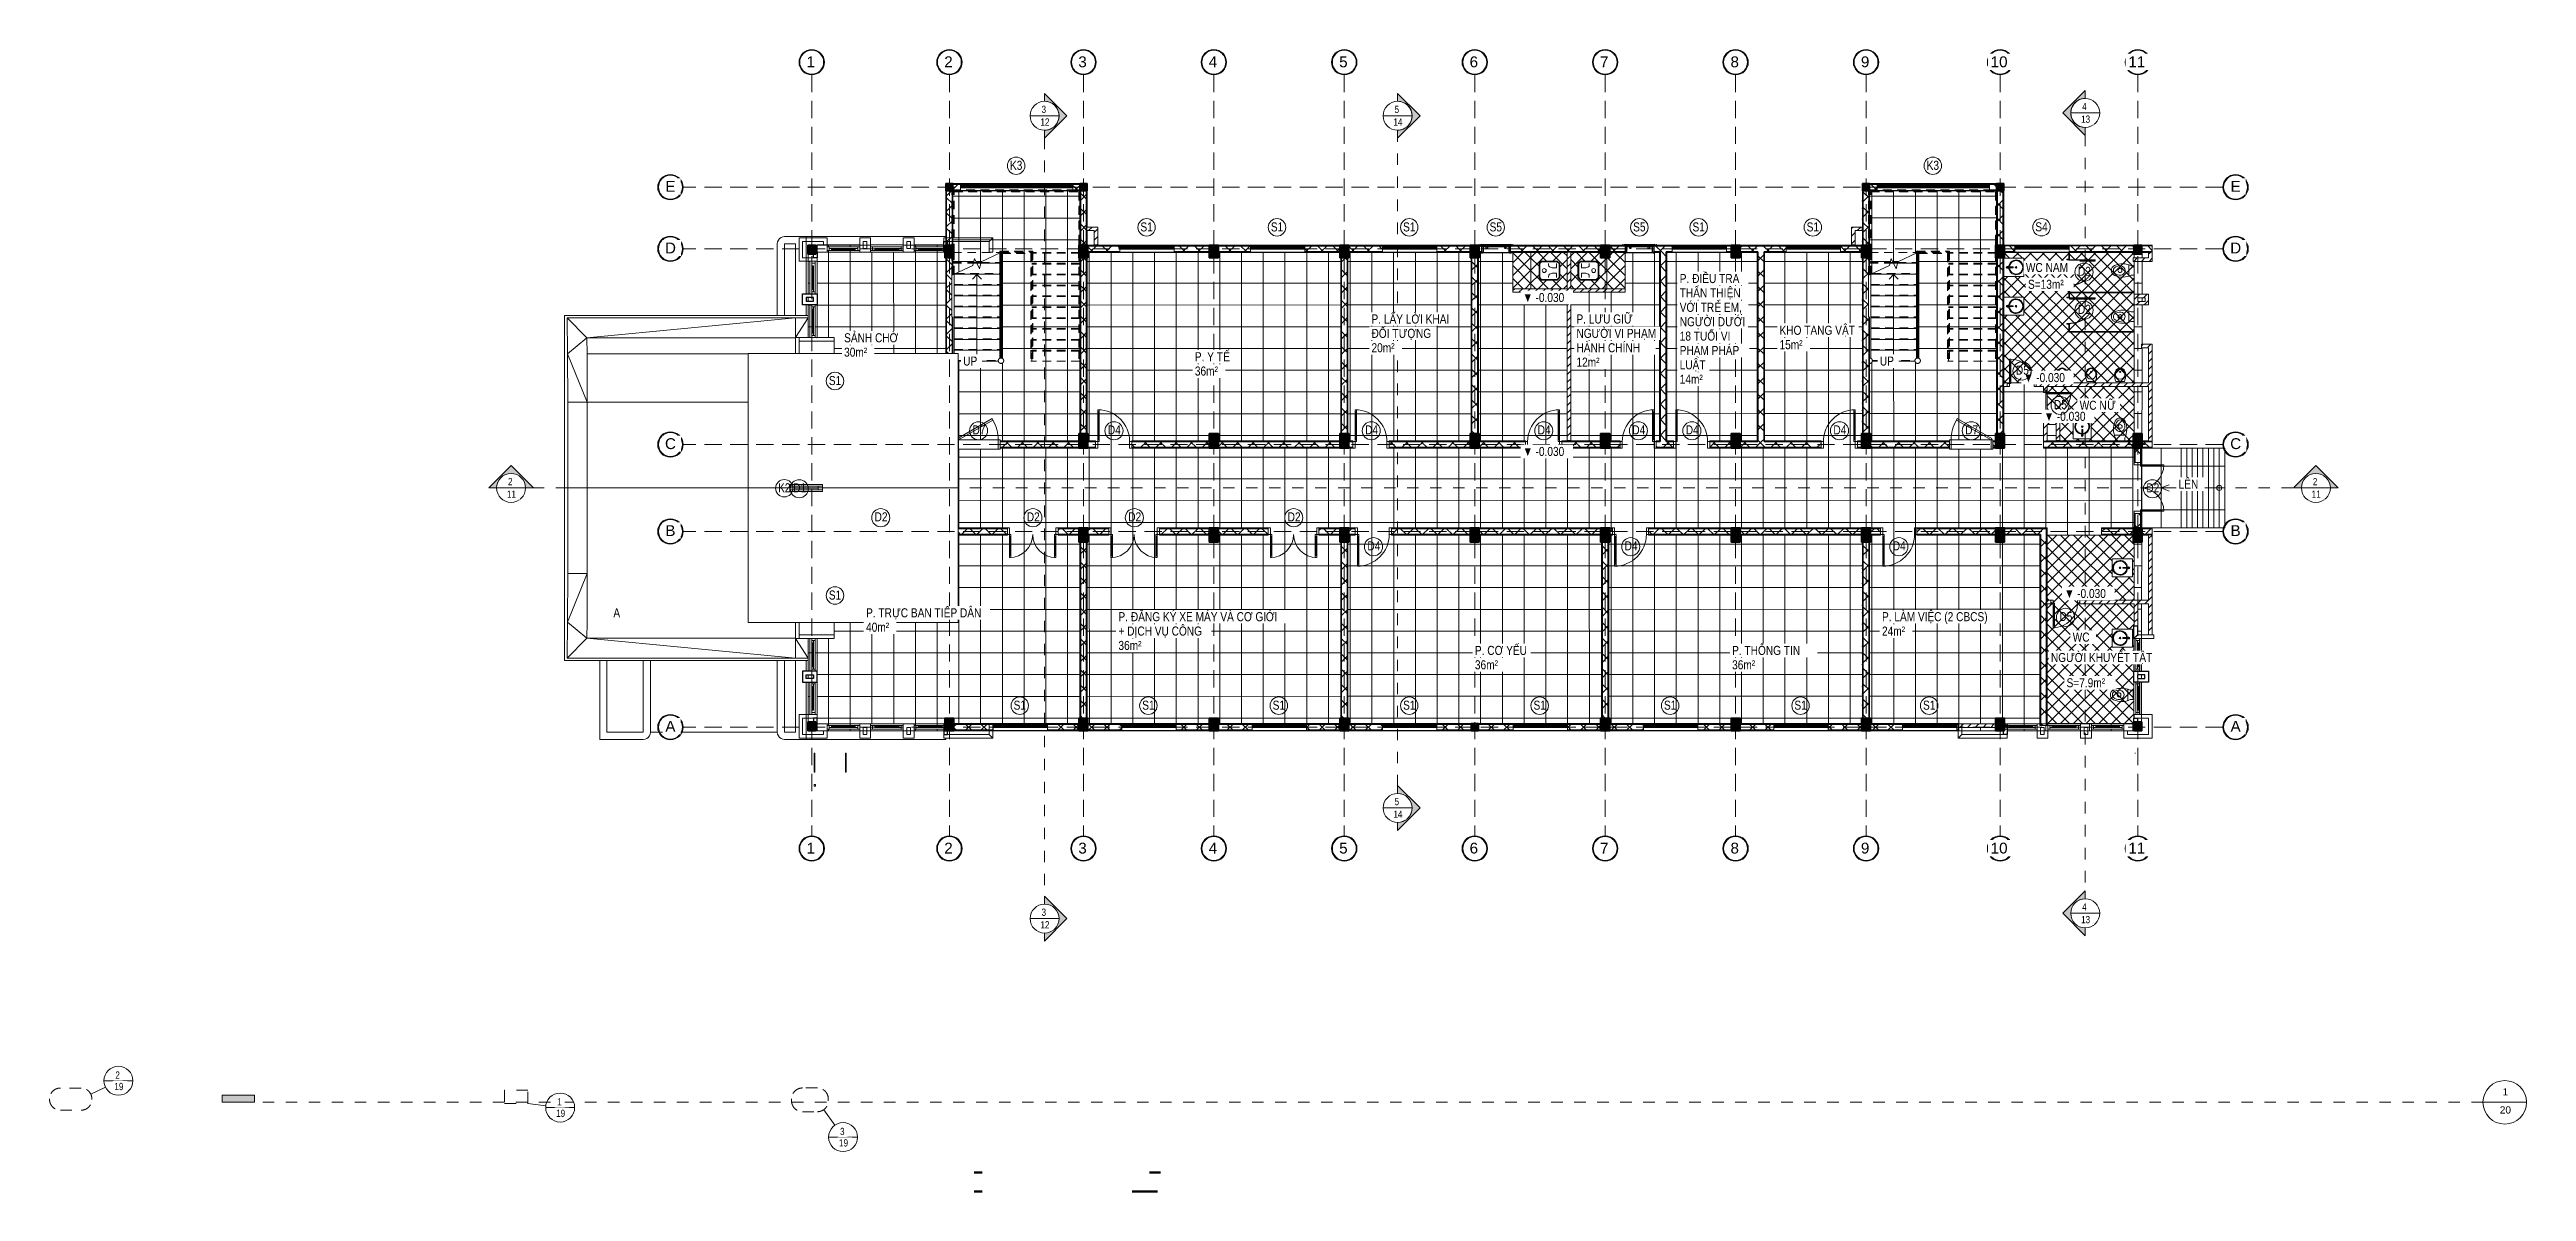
# Model space of a CAD drawing. Header units: millimetres. Extents: x -20485 to 47878, y -12815 to 18700.
import ezdxf

# ---------------------------------------------------------------- set-up
doc = ezdxf.new("R2010")
doc.units = ezdxf.units.MM
for name, pattern in [('Abgebrochen', [714.375, 476.25, -238.125]), ('Aligning Line', [635, 317.5, -317.5]), ('Centre', [3175, 635, -476.25, 1587.5, -476.25]), ('Hidden', [714.375, 476.25, -238.125]), ('Overhead', [396.875, 238.125, -158.75])]:
    doc.linetypes.add(name, pattern=pattern)
for name, color, linetype, lineweight in [('A-ANNO-SYMB', 7, 'Continuous', 9), ('A-DETL-THIN', 7, 'Continuous', 9), ('A-DETL-WIDE', 7, 'Continuous', 50), ('A-DOOR', 7, 'Continuous', 18), ('A-DOOR-FRAM', 7, 'Continuous', 18), ('A-DOOR-GLAZ', 7, 'Continuous', 18), ('A-DOOR-IDEN', 7, 'Continuous', 9), ('A-FLOR', 7, 'Continuous', 9), ('A-FLOR-HRAL', 7, 'Continuous', 9), ('A-FLOR-HRAL-MBND', 7, 'Overhead', 9), ('A-FLOR-PATT', 7, 'Continuous', 9), ('A-GENM', 7, 'Continuous', 9), ('A-GLAZ', 7, 'Continuous', 18), ('A-GLAZ-IDEN', 7, 'Continuous', 9), ('A-WALL', 7, 'Continuous', 25), ('A-WALL-PATT', 7, 'Continuous', 18), ('G-ANNO-SYMB', 7, 'Abgebrochen', 9), ('G-ANNO-TEXT', 7, 'Continuous', 9), ('P-SANR-FIXT', 7, 'Continuous', 9), ('S-COLS', 7, 'Continuous', 25), ('S-GRID', 7, 'Continuous', 9), ('S-GRID-IDEN', 7, 'Continuous', 9), ('S-STRS', 7, 'Continuous', 18), ('S-STRS-ANNO', 7, 'Continuous', 9), ('S-STRS-IDEN', 7, 'Continuous', 9), ('S-STRS-MBND', 7, 'Overhead', 9)]:
    doc.layers.add(name, color=color, linetype=linetype, lineweight=lineweight)
doc.layers.add('A-DETL', color=7, linetype='Continuous', lineweight=9, true_color=0x00a600)
doc.layers.add('G-IMPT', color=7, linetype='Continuous', lineweight=9, true_color=0xffffff)
doc.styles.add('Arial', font='arial.ttf', dxfattribs={"width": 0.8, "height": 250})
doc.styles.add('Arial_1', font='arial.ttf', dxfattribs={"width": 0.8, "height": 200})
doc.styles.add('Arial_2', font='arial.ttf', dxfattribs={"height": 200})
doc.styles.add('Arial_3', font='arial.ttf', dxfattribs={"height": 300})
doc.styles.add('Arial_4', font='arial.ttf', dxfattribs={"width": 0.8, "height": 250})
doc.styles.add('Arial_5', font='arial.ttf', dxfattribs={"width": 0.8, "height": 250})
pattern_1 = [(0, (27793.29, 0), (406.4, 101.6), [33.528, -271.272, 33.528, -271.272, -1625.6]), (0, (27793.29, 0), (406.4, 101.6), [-609.6, 33.528, -576.072, 33.528, -271.272, -711.2]), (0, (27793.29, 0), (406.4, 101.6), [-1524, 33.528, -169.672, 33.528, -474.472]), (120, (27945.69, 50.8), (-291.18818, 301.15272), [33.528, -271.272, 33.528, -271.272, -1625.6]), (120, (27945.69, 50.8), (-291.18818, 301.15272), [-609.6, 33.528, -576.072, 33.528, -271.272, -711.2]), (120, (27945.69, 50.8), (-291.18818, 301.15272), [-1524, 33.528, -169.672, 33.528, -474.472]), (240, (27996.49, 254), (-115.21182, -402.75272), [33.528, -271.272, 33.528, -271.272, -1625.6]), (240, (27996.49, 254), (-115.21182, -402.75272), [-609.6, 33.528, -576.072, 33.528, -271.272, -711.2]), (240, (27996.49, 254), (-115.21182, -402.75272), [-1524, 33.528, -169.672, 33.528, -474.472])]
pattern_2 = [(45, (27793.3, 0), (-212.132, 212.132), []), (135, (27793.3, 0), (-212.132, -212.132), [])]
pattern_3 = [(45, (27793.29, 0), (-106.066, 106.066), [])]
pattern_4 = [(225, (21450, 12600), (176.777, -176.777), []), (315, (21450, 12600), (176.777, 176.777), [])]

msp = doc.modelspace()

# ---------------------------------------------------------------- texts
at = {"layer": 'A-DOOR-IDEN', "char_height": 250, "width": 429.7, "attachment_point": 1, "style": 'Arial'}
for s, insert in [('D2', (35497, 11655)), ('D7', (4987, 8328)), ('D4', (8724, 8328)), ('D4', (15824, 8328)), ('D4', (23199, 8328)), ('D4', (24674, 8328)), ('D4', (28749, 8328)), ('D7', (32387, 8328)), ('D1', (37, 6728)), ('D2', (37387, 6728)), ('D2', (2287, 5928)), ('D2', (6487, 5928)), ('D2', (9287, 5928)), ('D2', (13687, 5928)), ('D4', (15887, 5128)), ('D4', (22987, 5128)), ('D4', (30387, 5128))]:
    msp.add_mtext(s, dxfattribs=dict(at, insert=insert))
at = {"layer": 'A-GLAZ-IDEN', "char_height": 250, "width": 410.46, "attachment_point": 1, "style": 'Arial'}
for s, insert in [('K3', (6023, 15630)), ('K3', (31323, 15630)), ('S1', (9623, 13930)), ('S1', (13223, 13930)), ('S1', (16873, 13930)), ('S5', (19261, 13930)), ('S5', (23223, 13930)), ('S1', (24861, 13930)), ('S1', (28011, 13930)), ('S4', (34323, 13933)), ('S1', (1023, 9690)), ('K2', (-377, 6730)), ('S1', (1023, 3770)), ('S1', (6123, 730)), ('S1', (9673, 730)), ('S1', (13273, 730)), ('S1', (16873, 730)), ('S1', (20473, 730)), ('S1', (24073, 730)), ('S1', (27673, 730)), ('S1', (31223, 730))]:
    msp.add_mtext(s, dxfattribs=dict(at, insert=insert))
at = {"layer": 'G-ANNO-SYMB', "linetype": 'Continuous', "char_height": 200, "attachment_point": 1, "style": 'Arial_2'}
for s, insert, width in [('1', (47220, -9966), 192.4), ('20', (47141, -10465), 384.81)]:
    msp.add_mtext(s, dxfattribs=dict(at, insert=insert, width=width))

# ---------------------------------------------------------------- blocks, each defined once
blk = doc.blocks.new('Cua_Chong_Chay_D7_1Canh - D7_1200x2200-2407363-01_MẶT BẰNG TẦNG 1')
at = {"layer": 'A-DOOR', "lineweight": 9}
for p, q in [((380, 714), (-561, 171)), ((403, 675), (380, 714)), ((-561, 144), (-550, 125)), ((-550, 125), (403, 675))]:
    blk.add_line(p, q, dxfattribs=at)
blk.add_arc((-550, 125), 1100, 360, 30, dxfattribs=at)
at = {"layer": 'A-DOOR-FRAM'}
for p, q in [((-550, 125), (-561, 125)), ((600, 125), (550, 125)), ((600, 100), (600, 125)), ((-561, -125), (-550, -125)), ((550, -125), (600, -125)), ((600, -125), (600, -100))]:
    blk.add_line(p, q, dxfattribs=at)
at = {"layer": 'A-DOOR-FRAM', "lineweight": 9}
for p, q in [((-550, 125), (-561, 125)), ((550, 125), (-550, 125)), ((-550, 125), (-550, -125)), ((-550, -125), (-550, 125)), ((550, -125), (550, 125)), ((600, 125), (550, 125)), ((550, 125), (550, -125)), ((600, -125), (600, 125)), ((-561, -125), (-550, -125)), ((-550, -125), (550, -125)), ((550, -125), (600, -125))]:
    blk.add_line(p, q, dxfattribs=at)
blk = doc.blocks.new('CỬA 1 CÁNH EROWINDOW_có ô chết_ - D4_1000x2200-2368989-01_MẶT BẰNG TẦNG 1')
at = {"layer": 'A-DOOR'}
for p, q in [((-439, 958), (-399, 958)), ((-439, 80), (-439, 958)), ((-399, 900), (-439, 900)), ((-424, 138), (-424, 900)), ((-414, 900), (-414, 138)), ((-399, 958), (-399, 900)), ((-399, 958), (-399, 80)), ((-500, -100), (-500, 80)), ((-500, 80), (-439, 80)), ((-399, 138), (-439, 138)), ((-439, 80), (-439, -100)), ((-399, 80), (-439, 80)), ((439, -100), (439, 80)), ((439, 80), (500, 80)), ((500, 80), (500, -100)), ((-439, -100), (-500, -100)), ((500, -100), (439, -100))]:
    blk.add_line(p, q, dxfattribs=at)
blk.add_circle((-439, 80), 10, dxfattribs=at)
blk.add_arc((-439, 80), 878, 0, 90, dxfattribs=at)
blk = doc.blocks.new('CỬA 1 CÁNH EROWINDOW_có ô chết_ - D4_1000x2200-2361184-01_MẶT BẰNG TẦNG 1')
at = {"layer": 'A-DOOR'}
for p, q in [((-439, 100), (-500, 100)), ((-500, 100), (-500, -80)), ((-439, -80), (-439, 100)), ((500, 100), (439, 100)), ((439, 100), (439, -80)), ((500, -80), (500, 100)), ((-500, -80), (-439, -80)), ((-399, -80), (-439, -80)), ((-439, -80), (-439, -958)), ((-399, -138), (-439, -138)), ((-424, -138), (-424, -900)), ((-414, -900), (-414, -138)), ((-399, -958), (-399, -80)), ((439, -80), (500, -80)), ((-399, -900), (-439, -900)), ((-439, -958), (-399, -958)), ((-399, -958), (-399, -900))]:
    blk.add_line(p, q, dxfattribs=at)
blk.add_circle((-439, -80), 10, dxfattribs=at)
blk.add_arc((-439, -80), 878, 270, 360, dxfattribs=at)
blk = doc.blocks.new('Cua_Chong_Chay_D7_1Canh - D7_1200x2200-2407364-01_MẶT BẰNG TẦNG 1')
at = {"layer": 'A-DOOR', "lineweight": 9}
for p, q in [((-573, -164), (-550, -125)), ((380, -714), (-573, -164)), ((-550, -125), (403, -675)), ((403, -675), (380, -714))]:
    blk.add_line(p, q, dxfattribs=at)
blk.add_arc((-550, -125), 1100, 330, 0, dxfattribs=at)
at = {"layer": 'A-DOOR-FRAM'}
for p, q in [((-600, 125), (-550, 125)), ((-600, 100), (-600, 125)), ((550, 125), (600, 125)), ((600, 125), (600, 100)), ((-600, -125), (-600, -100)), ((-550, -125), (-600, -125)), ((600, -125), (550, -125)), ((600, -100), (600, -125))]:
    blk.add_line(p, q, dxfattribs=at)
at = {"layer": 'A-DOOR-FRAM', "lineweight": 9}
for p, q in [((-600, 125), (-550, 125)), ((-600, -125), (-600, 125)), ((550, 125), (-550, 125)), ((-550, 125), (-550, -125)), ((-550, 125), (-550, -125)), ((550, -125), (550, 125)), ((550, 125), (600, 125)), ((550, -125), (550, 125)), ((600, 125), (600, -125)), ((-550, -125), (-600, -125)), ((-550, -125), (550, -125)), ((600, -125), (550, -125))]:
    blk.add_line(p, q, dxfattribs=at)
blk = doc.blocks.new('CUA SO 2 CANH NHOM KINH O O THOANG - S1_1500x1800-2404851-01_MẶT BẰNG TẦNG 1')
at = {"layer": 'A-GLAZ'}
for p, q in [((-725, 63), (-750, 63)), ((-725, -13), (-725, 63)), ((-649, 37.5), (-725, 37.5)), ((-725, 37.5), (-725, 12.5)), ((-725, 12.5), (-649, 12.5)), ((-649, 12.5), (-649, 37.5)), ((-76, 27.5), (-649, 27.5)), ((-649, 27.5), (-649, 22.5)), ((-649, 22.5), (-76, 22.5)), ((0, 37.5), (-76, 37.5)), ((-76, 37.5), (-76, 12.5)), ((-76, 22.5), (-76, 27.5)), ((-76, 12.5), (0, 12.5)), ((0, 12.5), (0, 37.5)), ((76, 37.5), (0, 37.5)), ((0, 37.5), (0, 12.5)), ((0, 12.5), (76, 12.5)), ((76, 12.5), (76, 37.5)), ((649, 27.5), (76, 27.5)), ((76, 27.5), (76, 22.5)), ((76, 22.5), (649, 22.5)), ((725, 37.5), (649, 37.5)), ((649, 37.5), (649, 12.5)), ((649, 22.5), (649, 27.5)), ((649, 12.5), (725, 12.5)), ((750, 63), (725, 63)), ((725, 63), (725, -13)), ((725, 12.5), (725, 37.5)), ((-750, -13), (-725, -13)), ((725, -13), (750, -13))]:
    blk.add_line(p, q, dxfattribs=at)
at = {"layer": 'A-GLAZ', "lineweight": 9}
for p, q in [((-725, 63), (725, 63)), ((-649, 37.5), (-76, 37.5)), ((-76, 12.5), (-649, 12.5)), ((76, 37.5), (649, 37.5)), ((649, 12.5), (76, 12.5)), ((725, -13), (-725, -13))]:
    blk.add_line(p, q, dxfattribs=at)
blk = doc.blocks.new('ATT_Window 2 - S5_800x600-2360992-01_MẶT BẰNG TẦNG 1')
at = {"layer": 'A-GLAZ'}
for p, q in [((-408, 114), (-475, 114)), ((-408, 114), (-475, 114)), ((-475, 76), (-400, 76)), ((-400, 76), (-475, 76)), ((-460, 98), (-400, 98)), ((-400, 91), (-460, 91)), ((400, 115), (-400, 115)), ((392, 114), (-393, 114)), ((392, 114), (-393, 114)), ((-360, 98), (-270, 98)), ((-270, 91), (-360, 91)), ((-360, 76), (-270, 76)), ((-270, 76), (-360, 76)), ((-280, 58), (-350, 58)), ((-240, 98), (240, 98)), ((240, 91), (-240, 91)), ((-240, 76), (240, 76)), ((240, 76), (-240, 76)), ((230, 58), (-230, 58)), ((270, 98), (360, 98)), ((360, 91), (270, 91)), ((270, 76), (360, 76)), ((360, 76), (270, 76)), ((350, 58), (280, 58)), ((400, 98), (460, 98)), ((460, 91), (400, 91)), ((400, 76), (475, 76)), ((475, 76), (400, 76)), ((475, 114), (407, 114)), ((475, 114), (407, 114)), ((400, -115), (-400, -115)), ((375, -110), (-375, -110)), ((-350, -100), (350, -100))]:
    blk.add_line(p, q, dxfattribs=at)
at = {"layer": 'A-GLAZ', "lineweight": 25}
for p, q in [((-475, 114), (-475, 98)), ((-475, 98), (-460, 98)), ((-475, 91), (-475, 76)), ((-460, 91), (-475, 91)), ((-400, 115), (-425, 110)), ((-425, 110), (-425, 100)), ((-425, 100), (-375, 100)), ((-375, 110), (-400, 115)), ((-360, 100), (-400, 100)), ((-400, 100), (-400, -100)), ((-375, 100), (-375, 110)), ((-360, 58), (-360, 100)), ((-350, 58), (-360, 58)), ((-350, -100), (-350, 58)), ((-270, 58), (-280, 58)), ((-280, 58), (-280, 16)), ((-280, 16), (-230, 16)), ((-240, 100), (-270, 100)), ((-270, 100), (-270, 58)), ((-240, 58), (-240, 100)), ((-230, 58), (-240, 58)), ((-230, 16), (-230, 58)), ((240, 58), (230, 58)), ((230, 58), (230, 16)), ((230, 16), (280, 16)), ((270, 100), (240, 100)), ((240, 100), (240, 58)), ((270, 58), (270, 100)), ((280, 58), (270, 58)), ((280, 16), (280, 58)), ((350, 58), (350, -100)), ((360, 58), (350, 58)), ((400, 100), (360, 100)), ((360, 100), (360, 58)), ((400, 115), (375, 110)), ((375, 110), (375, 100)), ((375, 100), (425, 100)), ((425, 110), (400, 115)), ((400, -100), (400, 100)), ((425, 100), (425, 110)), ((460, 98), (475, 98)), ((475, 91), (460, 91)), ((475, 98), (475, 114)), ((475, 76), (475, 91)), ((-425, -100), (-425, -110)), ((-375, -100), (-425, -100)), ((-425, -110), (-400, -115)), ((-400, -100), (-350, -100)), ((-400, -115), (-375, -110)), ((-375, -110), (-375, -100)), ((350, -100), (400, -100)), ((425, -100), (375, -100)), ((375, -100), (375, -110)), ((375, -110), (400, -115)), ((400, -115), (425, -110)), ((425, -110), (425, -100))]:
    blk.add_line(p, q, dxfattribs=at)
for centre, start, end in [((-475, 98), 360, 90), ((-475, 91), 270, 0), ((475, 98), 90, 180), ((475, 91), 180, 270)]:
    blk.add_arc(centre, 15, start, end, dxfattribs=at)
at = {"layer": 'A-GLAZ'}
for points, knots in [([(-475, 114), (-474, 114), (-472, 113), (-469, 112), (-468, 112), (-467, 111), (-466, 110), (-465, 109), (-464, 108), (-463, 107), (-462, 106), (-461, 104), (-460, 102), (-460, 100), (-460, 98)], [-1, -1, -1, -1, -0.833333, -0.75, -0.666667, -0.625, -0.583333, -0.5, -0.458333, -0.416667, -0.333333, -0.25, -0.166667, 0, 0, 0, 0]), ([(-460, 91), (-460, 90), (-460, 88), (-461, 86), (-462, 84), (-463, 83), (-464, 82), (-465, 81), (-466, 80), (-467, 79), (-468, 78), (-469, 78), (-472, 77), (-474, 76), (-475, 76)], [-1, -1, -1, -1, -0.833333, -0.75, -0.666667, -0.583333, -0.541667, -0.5, -0.416667, -0.375, -0.333333, -0.25, -0.166667, 0, 0, 0, 0]), ([(460, 98), (460, 100), (460, 102), (461, 104), (462, 106), (463, 107), (464, 108), (465, 109), (466, 110), (467, 111), (468, 112), (470, 113), (472, 113), (474, 114), (475, 114)], [0, 0, 0, 0, 0.166667, 0.25, 0.333333, 0.416667, 0.458333, 0.5, 0.583333, 0.666667, 0.708333, 0.75, 0.833333, 1, 1, 1, 1]), ([(475, 76), (474, 76), (472, 77), (469, 78), (468, 78), (467, 79), (466, 80), (465, 81), (464, 82), (463, 83), (462, 84), (461, 86), (460, 88), (460, 90), (460, 91)], [0, 0, 0, 0, 0.166667, 0.25, 0.333333, 0.375, 0.416667, 0.5, 0.541667, 0.583333, 0.666667, 0.75, 0.833333, 1, 1, 1, 1])]:
    blk.add_open_spline(points, degree=3, knots=knots, dxfattribs=at)
blk = doc.blocks.new('CUA SO 2 CANH NHOM KINH O O THOANG - K3_3100x2100-2404852-01_MẶT BẰNG TẦNG 1')
at = {"layer": 'A-GLAZ'}
for p, q in [((-1525, 63), (-1550, 63)), ((-1525, -13), (-1525, 63)), ((-1449, 37.5), (-1525, 37.5)), ((-1525, 37.5), (-1525, 12.5)), ((-1525, 12.5), (-1449, 12.5)), ((-1449, 12.5), (-1449, 37.5)), ((-76, 27.5), (-1449, 27.5)), ((-1449, 27.5), (-1449, 22.5)), ((-1449, 22.5), (-76, 22.5)), ((0, 37.5), (-76, 37.5)), ((-76, 37.5), (-76, 12.5)), ((-76, 22.5), (-76, 27.5)), ((-76, 12.5), (0, 12.5)), ((0, 12.5), (0, 37.5)), ((76, 37.5), (0, 37.5)), ((0, 37.5), (0, 12.5)), ((0, 12.5), (76, 12.5)), ((76, 12.5), (76, 37.5)), ((1449, 27.5), (76, 27.5)), ((76, 27.5), (76, 22.5)), ((76, 22.5), (1449, 22.5)), ((1525, 37.5), (1449, 37.5)), ((1449, 37.5), (1449, 12.5)), ((1449, 22.5), (1449, 27.5)), ((1449, 12.5), (1525, 12.5)), ((1550, 63), (1525, 63)), ((1525, 63), (1525, -13)), ((1525, 12.5), (1525, 37.5)), ((-1550, -13), (-1525, -13)), ((1525, -13), (1550, -13))]:
    blk.add_line(p, q, dxfattribs=at)
at = {"layer": 'A-GLAZ', "lineweight": 9}
for p, q in [((-1525, 63), (1525, 63)), ((-1449, 37.5), (-76, 37.5)), ((-76, 12.5), (-1449, 12.5)), ((76, 37.5), (1449, 37.5)), ((1449, 12.5), (76, 12.5)), ((1525, -13), (-1525, -13))]:
    blk.add_line(p, q, dxfattribs=at)
blk = doc.blocks.new('CỬA 2 CÁNH EROWINDOW_có ô chết_ - D2_1400x2200-2413861-01_MẶT BẰNG TẦNG 1')
at = {"layer": 'A-DOOR'}
for p, q in [((-639, 100), (-700, 100)), ((-700, 100), (-700, -80)), ((-639, -80), (-639, 100)), ((700, 100), (639, 100)), ((639, 100), (639, -80)), ((700, -80), (700, 100)), ((-700, -80), (-639, -80)), ((-599, -80), (-639, -80)), ((-639, -80), (-639, -719)), ((-599, -138), (-639, -138)), ((-599, -661), (-639, -661)), ((-624, -138), (-624, -661)), ((-614, -661), (-614, -138)), ((-599, -719), (-599, -80)), ((-599, -719), (-599, -661)), ((599, -719), (599, -80)), ((599, -80), (639, -80)), ((599, -138), (639, -138)), ((599, -661), (639, -661)), ((599, -719), (599, -661)), ((614, -138), (614, -661)), ((624, -661), (624, -138)), ((639, -80), (700, -80)), ((639, -80), (639, -719)), ((-639, -719), (-599, -719)), ((639, -719), (599, -719))]:
    blk.add_line(p, q, dxfattribs=at)
for centre in [(-639, -80), (639, -80)]:
    blk.add_circle(centre, 10, dxfattribs=at)
for centre, start, end in [((-639, -80), 270, 360), ((639, -80), 180, 270)]:
    blk.add_arc(centre, 639, start, end, dxfattribs=at)
blk = doc.blocks.new('CỬA 1 CÁNH EROWINDOW_có ô chết_ - D5_800x2200-2361260-01_MẶT BẰNG TẦNG 1')
at = {"layer": 'A-DOOR'}
for p, q in [((-339, 708), (-299, 708)), ((-339, 30), (-339, 708)), ((-299, 708), (-299, 650)), ((-299, 708), (-299, 30)), ((-400, -50), (-400, 30)), ((-400, 30), (-339, 30)), ((-299, 650), (-339, 650)), ((-299, 88), (-339, 88)), ((-339, 30), (-339, -50)), ((-299, 30), (-339, 30)), ((-324, 88), (-324, 650)), ((-314, 650), (-314, 88)), ((339, -50), (339, 30)), ((339, 30), (400, 30)), ((400, 30), (400, -50)), ((-339, -50), (-400, -50)), ((400, -50), (339, -50))]:
    blk.add_line(p, q, dxfattribs=at)
blk.add_circle((-339, 30), 10, dxfattribs=at)
blk.add_arc((-339, 30), 678, 0, 90, dxfattribs=at)
blk = doc.blocks.new('M_Concrete-Rectangular-Column - COT200X200-2391828-01_MẶT BẰNG TẦNG 1')
at = {"layer": 'S-COLS', "lineweight": 35}
blk.add_hatch(color=256, dxfattribs=at).paths.add_polyline_path([(100, -100), (100, 100), (-100, 100), (-100, -100)])
for p, q in [((100, 100), (-100, 100)), ((-100, 100), (-100, -100)), ((100, -100), (100, 100)), ((-100, -100), (100, -100))]:
    blk.add_line(p, q, dxfattribs=at)
blk = doc.blocks.new('M_Concrete-Rectangular-Column - COT250X350-2391829-01_MẶT BẰNG TẦNG 1')
at = {"layer": 'S-COLS', "lineweight": 35}
blk.add_hatch(color=256, dxfattribs=at).paths.add_polyline_path([(125, -175), (125, 175), (-125, 175), (-125, -175)])
for p, q in [((125, 175), (-125, 175)), ((-125, 175), (-125, -175)), ((125, -175), (125, 175)), ((-125, -175), (125, -175))]:
    blk.add_line(p, q, dxfattribs=at)
blk = doc.blocks.new('M_Concrete-Rectangular-Column - COT250X400-2391830-01_MẶT BẰNG TẦNG 1')
at = {"layer": 'S-COLS', "lineweight": 35}
blk.add_hatch(color=256, dxfattribs=at).paths.add_polyline_path([(125, -200), (125, 200), (-125, 200), (-125, -200)])
for p, q in [((125, 200), (-125, 200)), ((-125, 200), (-125, -200)), ((125, -200), (125, 200)), ((-125, -200), (125, -200))]:
    blk.add_line(p, q, dxfattribs=at)
blk = doc.blocks.new('M_Concrete-Rectangular-Column - COT250X350-V1-01_MẶT BẰNG TẦNG 1')
at = {"layer": 'S-COLS', "lineweight": 35}
h = blk.add_hatch(color=256, dxfattribs=at)
h.paths.add_polyline_path([(-125, -175), (125, -175), (125, 151), (113, 151), (113, 166), (125, 166), (125, 173), (113, 173), (113, 175), (-125, 175)])
h.paths.add_polyline_path([(113, 151), (120, 154), (120, 155), (114, 152)])
for p, q in [((113, 175), (-125, 175)), ((-125, 175), (-125, -175)), ((125, 166), (125, 173)), ((125, 158), (125, 159)), ((125, -175), (125, 151)), ((-125, -175), (125, -175))]:
    blk.add_line(p, q, dxfattribs=at)
blk = doc.blocks.new('M_Concrete-Rectangular-Column - COT220X250-2391831-01_MẶT BẰNG TẦNG 1')
at = {"layer": 'S-COLS', "lineweight": 35}
blk.add_hatch(color=256, dxfattribs=at).paths.add_polyline_path([(110, -125), (110, 125), (-110, 125), (-110, -125)])
for p, q in [((110, 125), (-110, 125)), ((-110, 125), (-110, -125)), ((110, -125), (110, 125)), ((-110, -125), (110, -125))]:
    blk.add_line(p, q, dxfattribs=at)
blk = doc.blocks.new('CỬA 1 CÁNH EROWINDOW_có ô chết_ - D5_800x2200-2361511-01_MẶT BẰNG TẦNG 1')
at = {"layer": 'A-DOOR'}
for p, q in [((-339, 50), (-400, 50)), ((-400, 50), (-400, -30)), ((-339, -30), (-339, 50)), ((400, 50), (339, 50)), ((339, 50), (339, -30)), ((400, -30), (400, 50)), ((-400, -30), (-339, -30)), ((-299, -30), (-339, -30)), ((-339, -30), (-339, -708)), ((-299, -88), (-339, -88)), ((-299, -650), (-339, -650)), ((-324, -88), (-324, -650)), ((-314, -650), (-314, -88)), ((-299, -708), (-299, -30)), ((-299, -708), (-299, -650)), ((339, -30), (400, -30)), ((-339, -708), (-299, -708))]:
    blk.add_line(p, q, dxfattribs=at)
blk.add_circle((-339, -30), 10, dxfattribs=at)
blk.add_arc((-339, -30), 678, 270, 360, dxfattribs=at)
blk = doc.blocks.new('CUA SO 2 CANH NHOM KINH O O THOANG - S4_1500x1400-2404853-01_MẶT BẰNG TẦNG 1')
at = {"layer": 'A-GLAZ'}
for p, q in [((-725, 63), (-750, 63)), ((-725, -13), (-725, 63)), ((-649, 37.5), (-725, 37.5)), ((-725, 37.5), (-725, 12.5)), ((-725, 12.5), (-649, 12.5)), ((-649, 12.5), (-649, 37.5)), ((-76, 27.5), (-649, 27.5)), ((-649, 27.5), (-649, 22.5)), ((-649, 22.5), (-76, 22.5)), ((0, 37.5), (-76, 37.5)), ((-76, 37.5), (-76, 12.5)), ((-76, 22.5), (-76, 27.5)), ((-76, 12.5), (0, 12.5)), ((0, 12.5), (0, 37.5)), ((76, 37.5), (0, 37.5)), ((0, 37.5), (0, 12.5)), ((0, 12.5), (76, 12.5)), ((76, 12.5), (76, 37.5)), ((649, 27.5), (76, 27.5)), ((76, 27.5), (76, 22.5)), ((76, 22.5), (649, 22.5)), ((725, 37.5), (649, 37.5)), ((649, 37.5), (649, 12.5)), ((649, 22.5), (649, 27.5)), ((649, 12.5), (725, 12.5)), ((750, 63), (725, 63)), ((725, 63), (725, -13)), ((725, 12.5), (725, 37.5)), ((-750, -13), (-725, -13)), ((725, -13), (750, -13))]:
    blk.add_line(p, q, dxfattribs=at)
at = {"layer": 'A-GLAZ', "lineweight": 9}
for p, q in [((-725, 63), (725, 63)), ((-649, 37.5), (-76, 37.5)), ((-76, 12.5), (-649, 12.5)), ((76, 37.5), (649, 37.5)), ((649, 12.5), (76, 12.5)), ((725, -13), (-725, -13))]:
    blk.add_line(p, q, dxfattribs=at)
blk = doc.blocks.new('Railing - 150mm-2384776-01_MẶT BẰNG TẦNG 1')
at = {"layer": 'A-FLOR-HRAL', "flags": 128}
for points in [[(0, 75), (-3, 75), (-6, 75), (-9, 74), (-12, 74), (-15, 74), (-18, 73), (-21, 72), (-24, 71), (-26, 70), (-29, 69), (-32, 68), (-35, 67), (-37, 65), (-40, 64), (-42, 62), (-45, 60), (-47, 58), (-49, 56), (-52, 54), (-54, 52), (-56, 50), (-58, 48), (-60, 45), (-61, 43), (-63, 41), (-65, 38), (-66, 35), (-68, 33), (-69, 30), (-70, 27), (-71, 24), (-72, 22), (-73, 19), (-73, 16), (-74, 13), (-74, 10), (-75, 7), (-75, 4), (-75, 1), (-75, -2), (-75, -5), (-75, -8), (-74, -11), (-74, -14), (-73, -17), (-72, -20), (-71, -23), (-70, -26), (-69, -28), (-68, -31), (-67, -34), (-65, -37), (-64, -39), (-62, -42), (-61, -44), (-59, -47), (-57, -49), (-55, -51), (-53, -53), (-51, -55), (-48, -57), (-46, -59), (-44, -61), (-41, -63), (-39, -64), (-36, -66), (-33, -67), (-31, -68), (-28, -70), (-25, -71), (-22, -72), (-19, -72), (-16, -73), (-14, -74), (-11, -74), (-8, -75), (-5, -75), (-2, -75), (0, -75)], [(0, -75), (3, -75), (6, -75), (9, -74), (12, -74), (15, -74), (18, -73), (21, -72), (24, -71), (26, -70), (29, -69), (32, -68), (35, -67), (37, -65), (40, -64), (42, -62), (45, -60), (47, -58), (49, -56), (52, -54), (54, -52), (56, -50), (58, -48), (60, -45), (61, -43), (63, -41), (65, -38), (66, -35), (68, -33), (69, -30), (70, -27), (71, -24), (72, -22), (73, -19), (73, -16), (74, -13), (74, -10), (75, -7), (75, -4), (75, -1), (75, 2), (75, 5), (75, 8), (74, 11), (74, 14), (73, 17), (72, 20), (71, 23), (70, 26), (69, 28), (68, 31), (67, 34), (65, 37), (64, 39), (62, 42), (61, 44), (59, 47), (57, 49), (55, 51), (53, 53), (51, 55), (48, 57), (46, 59), (44, 61), (41, 63), (39, 64), (36, 66), (33, 67), (31, 68), (28, 70), (25, 71), (22, 72), (19, 72), (16, 73), (14, 74), (11, 74), (8, 75), (5, 75), (2, 75), (0, 75)]]:
    blk.add_lwpolyline(points, dxfattribs=at)
blk = doc.blocks.new('Railing - Railing-2368373-01_MẶT BẰNG TẦNG 1')
at = {"layer": 'A-FLOR-HRAL'}
for p, q in [((5744, 10181), (5744, 13086)), ((5755, 10184), (5755, 13090)), ((5795, 10184), (5795, 13080)), ((5805, 10181), (5805, 13070))]:
    blk.add_line(p, q, dxfattribs=at)
at = {"layer": 'A-FLOR-HRAL-MBND'}
for p, q in [((5744, 13131), (6656, 13131)), ((5744, 13100), (5744, 13131)), ((5744, 13086), (5744, 13100)), ((5755, 13120), (6645, 13120)), ((5755, 13100), (5755, 13120)), ((5755, 13090), (5755, 13100)), ((5795, 13080), (6605, 13080)), ((5805, 13070), (6595, 13070)), ((6595, 13070), (6595, 10400)), ((6605, 13080), (6605, 10400)), ((6645, 13120), (6645, 10400)), ((6656, 13131), (6656, 10400)), ((6595, 10400), (6595, 10100)), ((6605, 10400), (6605, 10100)), ((6645, 10400), (6645, 10100)), ((6656, 10400), (6656, 10100)), ((6656, 10100), (6595, 10100)), ((6645, 10100), (6605, 10100))]:
    blk.add_line(p, q, dxfattribs=at)
at = {"rotation": 180}
blk.add_blockref('Railing - 150mm-2384776-01_MẶT BẰNG TẦNG 1', (5775, 10112), dxfattribs=at)
blk = doc.blocks.new('Railing - Railing-2368377-01_MẶT BẰNG TẦNG 1')
at = {"layer": 'A-FLOR-HRAL'}
for p, q in [((4450, 12482), (4420, 12482)), ((4450, 12482), (4420, 12482)), ((4420, 11323), (4420, 12482)), ((4481, 12497), (4450, 12482)), ((4481, 12497), (4450, 12482)), ((4481, 10314), (4481, 12497))]:
    blk.add_line(p, q, dxfattribs=at)
at = {"layer": 'A-FLOR-HRAL-MBND'}
for p, q in [((4420, 14830), (7980, 14830)), ((4420, 13100), (4420, 14830)), ((4430, 14820), (7970, 14820)), ((4430, 13100), (4430, 14820)), ((4470, 14780), (7930, 14780)), ((4470, 13100), (4470, 14780)), ((4481, 14769), (7919, 14769)), ((4481, 13100), (4481, 14769)), ((7919, 14769), (7919, 13400)), ((7930, 14780), (7930, 13400)), ((7970, 14820), (7970, 13400)), ((7980, 14830), (7980, 13400)), ((4420, 12482), (4420, 13100)), ((4430, 12485), (4430, 13100)), ((4470, 12494), (4470, 13100)), ((4481, 12497), (4481, 13100)), ((7919, 13400), (7919, 13100)), ((7919, 13100), (7919, 10400)), ((7930, 13400), (7930, 13100)), ((7930, 13100), (7930, 10400)), ((7970, 13400), (7970, 13100)), ((7970, 13100), (7970, 10400)), ((7980, 13400), (7980, 13100)), ((7980, 13100), (7980, 10400)), ((7919, 10400), (7919, 10100)), ((7930, 10400), (7930, 10100)), ((7970, 10400), (7970, 10100)), ((7980, 10400), (7980, 10100)), ((7980, 10100), (7919, 10100)), ((7970, 10100), (7930, 10100))]:
    blk.add_line(p, q, dxfattribs=at)
blk = doc.blocks.new('Railing - Railing-2368589-01_MẶT BẰNG TẦNG 1')
at = {"layer": 'A-FLOR-HRAL'}
for p, q in [((31044, 10181), (31044, 13086)), ((31055, 10184), (31055, 13090)), ((31095, 10184), (31095, 13080)), ((31105, 10181), (31105, 13070))]:
    blk.add_line(p, q, dxfattribs=at)
at = {"layer": 'A-FLOR-HRAL-MBND'}
for p, q in [((31044, 13131), (31956, 13131)), ((31044, 13100), (31044, 13131)), ((31044, 13086), (31044, 13100)), ((31055, 13120), (31945, 13120)), ((31055, 13100), (31055, 13120)), ((31055, 13090), (31055, 13100)), ((31095, 13080), (31905, 13080)), ((31105, 13070), (31895, 13070)), ((31895, 13070), (31895, 10400)), ((31905, 13080), (31905, 10400)), ((31945, 13120), (31945, 10400)), ((31956, 13131), (31956, 10400)), ((31895, 10400), (31895, 10100)), ((31905, 10400), (31905, 10100)), ((31945, 10400), (31945, 10100)), ((31956, 10400), (31956, 10100)), ((31956, 10100), (31895, 10100)), ((31945, 10100), (31905, 10100))]:
    blk.add_line(p, q, dxfattribs=at)
at = {"rotation": 180}
blk.add_blockref('Railing - 150mm-2384776-01_MẶT BẰNG TẦNG 1', (31075, 10112), dxfattribs=at)
blk = doc.blocks.new('Railing - 150mm-V2-01_MẶT BẰNG TẦNG 1')
at = {"layer": 'A-FLOR-HRAL', "flags": 128}
blk.add_lwpolyline([(0, -75), (3, -75), (6, -75), (9, -74), (12, -74), (15, -74), (18, -73), (21, -72), (24, -71), (26, -70), (29, -69), (32, -68), (35, -67), (37, -65), (40, -64), (42, -62), (45, -60), (47, -58), (49, -56), (52, -54), (54, -52), (56, -50), (58, -48), (60, -45), (61, -43), (63, -41), (65, -38), (66, -35), (68, -33), (69, -30), (70, -27), (71, -24), (72, -22), (73, -19), (73, -16), (74, -13), (74, -10), (75, -7), (75, -4), (75, -1), (75, 2), (75, 5), (75, 8), (74, 11), (74, 14), (73, 17), (72, 20), (71, 23), (70, 26), (69, 28), (68, 31), (67, 34), (65, 37), (64, 39), (62, 42), (61, 44), (59, 47), (57, 49), (55, 51), (53, 53), (51, 55), (48, 57), (46, 59), (44, 61), (41, 63), (39, 64), (36, 66), (33, 67), (31, 68), (28, 70), (25, 71), (22, 72), (19, 72), (16, 73), (14, 74), (11, 74), (8, 75), (5, 75), (2, 75), (0, 75)], dxfattribs=at)
blk = doc.blocks.new('Railing - Railing-2368593-01_MẶT BẰNG TẦNG 1')
at = {"layer": 'A-FLOR-HRAL'}
for p, q in [((29750, 12482), (29720, 12482)), ((29750, 12482), (29720, 12482)), ((29720, 11323), (29720, 12482)), ((29781, 12497), (29750, 12482)), ((29781, 12497), (29750, 12482)), ((29781, 10181), (29781, 12497))]:
    blk.add_line(p, q, dxfattribs=at)
at = {"layer": 'A-FLOR-HRAL-MBND'}
for p, q in [((29720, 14830), (33280, 14830)), ((29720, 13100), (29720, 14830)), ((29730, 14820), (33270, 14820)), ((29730, 13100), (29730, 14820)), ((29770, 14780), (33230, 14780)), ((29770, 13100), (29770, 14780)), ((29781, 14769), (33219, 14769)), ((29781, 13100), (29781, 14769)), ((33219, 14769), (33219, 13400)), ((33230, 14780), (33230, 13400)), ((33270, 14820), (33270, 13400)), ((33280, 14830), (33280, 13400)), ((29720, 12482), (29720, 13100)), ((29730, 12485), (29730, 13100)), ((29770, 12494), (29770, 13100)), ((29781, 12497), (29781, 13100)), ((33219, 13400), (33219, 13100)), ((33219, 13100), (33219, 10400)), ((33230, 13400), (33230, 13100)), ((33230, 13100), (33230, 10400)), ((33270, 13400), (33270, 13100)), ((33270, 13100), (33270, 10400)), ((33280, 13400), (33280, 13100)), ((33280, 13100), (33280, 10400)), ((33219, 10400), (33219, 10100)), ((33230, 10400), (33230, 10100)), ((33270, 10400), (33270, 10100)), ((33280, 10400), (33280, 10100)), ((33280, 10100), (33219, 10100)), ((33270, 10100), (33230, 10100))]:
    blk.add_line(p, q, dxfattribs=at)
at = {"extrusion": (0, 0, -1), "zscale": -1, "rotation": 180}
blk.add_blockref('Railing - 150mm-V2-01_MẶT BẰNG TẦNG 1', (-29750, 10112), dxfattribs=at)
blk = doc.blocks.new('Window_K2_Stack - Sync_3dsMax_To_Revit-2428540-01_MẶT BẰNG TẦNG 1')
at = {"layer": 'G-IMPT'}
for p, q in [((-770, 6843), (-792, 6793)), ((-737, 6885), (-770, 6843)), ((-696, 6917), (-737, 6885)), ((-649, 6935), (-696, 6917)), ((-600, 6942), (-649, 6935)), ((-600, 6942), (0, 6942)), ((0, 6942), (0, 5355)), ((3850, 6942), (0, 6942)), ((-792, 6793), (-800, 6742)), ((-800, 4764), (-800, 6742)), ((-300, 6742), (-600, 6742)), ((-600, 6742), (-600, 4764)), ((-300, 4764), (-300, 6742)), ((0, 5055), (0, 4764)), ((-300, 4764), (-6674, 4764)), ((-6674, 0), (-6674, 4764)), ((-6594, 3700), (-6603, 4694)), ((-6603, 4694), (-6052, 4142)), ((-6603, 4694), (-300, 4694)), ((-6594, 3700), (-6052, 4142)), ((-6052, 4142), (-300, 4694)), ((-6051, 3700), (-6052, 4142)), ((-6052, 4142), (-300, 4142)), ((50, 4764), (-300, 4764)), ((-300, 4694), (-300, 4150)), ((-300, 4694), (50, 4694)), ((-200, 4150), (-300, 4150)), ((-300, 4150), (-300, 3714)), ((-300, 4150), (774, 4150)), ((774, 4150), (-300, 4150)), ((-300, 4150), (-300, 3714)), ((-300, 4150), (-300, 3714)), ((-295, 4150), (50, 4694)), ((-200, 4050), (-200, 4150)), ((774, 4150), (-200, 4150)), ((-200, 4150), (-200, 4050)), ((50, 4694), (50, 4764)), ((50, 4694), (50, 4150)), ((774, 4050), (774, 4150)), ((774, 4150), (774, 4050)), ((774, 3714), (774, 4150)), ((-6582, 2365), (-6594, 3700)), ((-6594, 3700), (-6047, 2365)), ((-6047, 2365), (-6051, 3700)), ((-6051, 3700), (-1600, 3700)), ((4189, 3714), (-1600, 3714)), ((-1600, 0), (-1600, 3714)), ((-200, 3714), (-200, 4050)), ((-200, 4050), (774, 4050)), ((774, 4050), (774, 3714)), ((4189, 0), (4189, 3714)), ((-6047, 2365), (-6582, 2365)), ((-6582, 0), (-6582, 2365)), ((-6047, 2365), (-1600, 2365)), ((-6047, 0), (-6047, 2365)), ((-6674, -4764), (-6674, 0)), ((-6582, -2365), (-6582, 0)), ((-6047, -2365), (-6047, 0)), ((-1600, 0), (-1600, -3714)), ((4189, -3714), (4189, 0)), ((-6594, -3700), (-6582, -2365)), ((-6047, -2365), (-6594, -3700)), ((-6582, -2365), (-6047, -2365)), ((-6051, -3700), (-6047, -2365)), ((-6603, -4694), (-6594, -3700)), ((-6052, -4142), (-6594, -3700)), ((-6052, -4142), (-6051, -3700)), ((-1600, -3714), (4189, -3714)), ((-300, -3714), (-300, -4150)), ((-300, -3714), (-300, -4150)), ((-300, -4150), (-300, -3714)), ((-200, -4050), (-200, -3714)), ((-200, -4150), (-200, -4050)), ((774, -4050), (-200, -4050)), ((-200, -4150), (-200, -4050)), ((774, -4050), (774, -3714)), ((774, -4150), (774, -3714)), ((774, -4150), (774, -4050)), ((774, -4150), (774, -4050)), ((-6674, -4764), (-300, -4764)), ((-6603, -4694), (-6052, -4142)), ((-300, -4694), (-6603, -4694)), ((-300, -4142), (-6052, -4142)), ((-300, -4694), (-6052, -4142)), ((-5700, -4764), (-5700, -6942)), ((-5500, -6742), (-5500, -4764)), ((-4500, -4764), (-4500, -6742)), ((-4300, -6742), (-4300, -4764)), ((-800, -4764), (-800, -6742)), ((-800, -4764), (-800, -6742)), ((-600, -4764), (-600, -6742)), ((-300, -4150), (-200, -4150)), ((-300, -4694), (-300, -4150)), ((-300, -4150), (774, -4150)), ((-300, -4150), (774, -4150)), ((50, -4694), (-300, -4694)), ((-300, -4764), (50, -4764)), ((-300, -6742), (-300, -4764)), ((50, -4694), (-295, -4150)), ((-200, -4150), (774, -4150)), ((0, -4764), (0, -5055)), ((50, -4150), (50, -4694)), ((50, -4764), (50, -4694)), ((0, -5355), (0, -6942)), ((-4500, -6742), (-5500, -6742)), ((-4330, -6843), (-4308, -6793)), ((-4308, -6793), (-4300, -6742)), ((-4300, -6742), (-800, -6742)), ((-800, -6742), (-792, -6793)), ((-792, -6793), (-770, -6843)), ((-600, -6742), (-300, -6742)), ((-4500, -6942), (-5700, -6942)), ((-4450, -6935), (-4500, -6942)), ((-4450, -6935), (-4404, -6917)), ((-4404, -6917), (-4362, -6886)), ((-4330, -6843), (-4362, -6886)), ((-770, -6843), (-737, -6886)), ((-737, -6886), (-696, -6917)), ((-696, -6917), (-649, -6935)), ((-649, -6935), (-600, -6942)), ((0, -6942), (-600, -6942)), ((0, -6942), (3850, -6942)), ((3850, -6942), (3850, -6906))]:
    blk.add_line(p, q, dxfattribs=at)
at = {"layer": 'G-IMPT', "flags": 128}
for points in [[(-6582, 0), (-6605, 0), (-6628, 0), (-6651, 0), (-6674, 0)], [(-6047, 0), (-6181, 0), (-6315, 0), (-6448, 0), (-6582, 0)], [(-1600, 0), (-1737, 0), (-3174, 0), (-4610, 0), (-6047, 0)], [(4189, 0), (2742, 0), (1295, 0), (-153, 0), (-1600, 0)], [(-6674, 0), (-6651, 0), (-6628, 0), (-6605, 0), (-6582, 0)], [(-6582, 0), (-6448, 0), (-6315, 0), (-6181, 0), (-6047, 0)], [(-6047, 0), (-4610, 0), (-3174, 0), (-1737, 0), (-1600, 0)], [(-1600, 0), (-153, 0), (1295, 0), (2742, 0), (4189, 0)]]:
    blk.add_lwpolyline(points, dxfattribs=at)
blk = doc.blocks.new('Window_K2_Stack - Window_K2_Stack-2377845-01_MẶT BẰNG TẦNG 1')
at = {"layer": 'A-GLAZ'}
for p, q in [((-450, -100), (-450, 100)), ((-450, 100), (450, 100)), ((-450, 50), (450, 50)), ((-328.75, -50), (-328.75, 50)), ((-328.75, 5), (328.75, 5)), ((328.75, -50), (328.75, 50)), ((450, -100), (450, 100)), ((-450, -50), (450, -50)), ((-450, -100), (450, -100)), ((-328.75, -5), (328.75, -5))]:
    blk.add_line(p, q, dxfattribs=at)
blk.add_blockref('Window_K2_Stack - Sync_3dsMax_To_Revit-2428540-01_MẶT BẰNG TẦNG 1', (0, 0))
blk = doc.blocks.new('M_Concrete-Rectangular-Column - COT220X250-2391832-01_MẶT BẰNG TẦNG 1')
at = {"layer": 'S-COLS', "lineweight": 35}
blk.add_hatch(color=256, dxfattribs=at).paths.add_polyline_path([(110, -125), (110, 125), (-110, 125), (-110, -125), (77, -125)])
for p, q in [((-110, 125), (110, 125)), ((-110, -125), (-110, 125)), ((110, 125), (110, -125)), ((110, -125), (-110, -125))]:
    blk.add_line(p, q, dxfattribs=at)
blk = doc.blocks.new('xi bet 2 - 540 x 360mm-820673-01_MẶT BẰNG TẦNG 1')
at = {"layer": 'P-SANR-FIXT'}
for p, q in [((132, 0), (-132, 0)), ((-132, 0), (-132, -80)), ((132, -80), (132, 0)), ((-159, -150), (159, -150)), ((-43, -355), (-31, -343)), ((-31, -343), (31, -343)), ((31, -343), (43, -355))]:
    blk.add_line(p, q, dxfattribs=at)
for centre, radius, start, end in [((375, -313), 558, 155.35449, 203.79689), ((1, -478), 150, 203.79689, 269.46886), ((91, -395), 220, 170.90608, 224.39736), ((0, -380), 128, 89.99847, 170.90608), ((-8, -492), 81.6, 224.39736, 275.83548), ((-8, -390), 50, 135, 197.18646), ((0, -388), 58.1, 197.18646, 342.81705), ((0, -380), 128, 42.44528, 90.00153), ((-1, -478), 150, 270.53114, 336.20311), ((8, -492), 81.6, 264.16452, 315.60264), ((8, -390), 50, 342.81705, 45), ((-91, -395), 220, 315.60264, 9.09392), ((0, -380), 128, 9.09392, 42.44528), ((-375, -313), 558, 336.20311, 24.64551)]:
    blk.add_arc(centre, radius, start, end, dxfattribs=at)
blk = doc.blocks.new('tieu nam2 - tieu nam2-818435-01_MẶT BẰNG TẦNG 1')
at = {"layer": 'P-SANR-FIXT'}
blk.add_line((-117, -3), (117, -3), dxfattribs=at)
blk.add_circle((0, -268), 15, dxfattribs=at)
for centre, start, end in [((392, -195), 159.32606, 180), ((-392, -195), 360, 20.67394)]:
    blk.add_arc(centre, 545, start, end, dxfattribs=at)
for major_axis, ratio, start_param, end_param in [((0, 186), 0.819068, 1.570796, 4.712389), ((-132, 0), 0.987707, 3.141593, 6.283185), ((0, 165), 0.80303, 1.570796, 4.712389)]:
    blk.add_ellipse((0, -195), major_axis=major_axis, ratio=ratio, start_param=start_param, end_param=end_param, dxfattribs=at)
blk = doc.blocks.new('chau rua tay2 - chau rua tay2-814154-01_MẶT BẰNG TẦNG 1')
at = {"layer": 'P-SANR-FIXT'}
for p, q in [((-225, 0), (-225, -560)), ((-225, -560), (275, -560)), ((13, -112), (13, -263)), ((13, -263), (37, -263)), ((22, -116), (22, -179)), ((22, -179), (28, -179)), ((28, -179), (28, -116)), ((37, -263), (37, -112)), ((275, -560), (275, 0))]:
    blk.add_line(p, q, dxfattribs=at)
blk.add_circle((25, -340), 13.7, dxfattribs=at)
for centre, radius, start, end in [((25, -340), 205, 93.51373, 86.73049), ((25, -340), 185, 93.83415, 86.21592), ((25, -97), 25, 360, 180), ((25, -97), 25, 180, 239.83638), ((25, -340), 22, 360, 180), ((25, -340), 22, 180, 360), ((25, -97), 20, 360, 180), ((25, -97), 20, 180, 360), ((25, -340), 13.7, 0, 180), ((25, -340), 13.7, 180, 0), ((25, -97), 25, 300.16362, 360)]:
    blk.add_arc(centre, radius, start, end, dxfattribs=at)
blk = doc.blocks.new('chau rua tay2 - chau rua tay2-V3-01_MẶT BẰNG TẦNG 1')
at = {"layer": 'P-SANR-FIXT'}
for p, q in [((275, 0), (-225, 0)), ((-225, 0), (-225, -560)), ((275, -560), (275, 0)), ((-225, -560), (275, -560)), ((13, -112), (13, -263)), ((13, -263), (37, -263)), ((22, -116), (22, -179)), ((22, -179), (28, -179)), ((28, -179), (28, -116)), ((37, -263), (37, -112))]:
    blk.add_line(p, q, dxfattribs=at)
blk.add_circle((25, -340), 13.7, dxfattribs=at)
for centre, radius, start, end in [((25, -340), 205, 93.51373, 86.73049), ((25, -340), 185, 93.83415, 86.21592), ((25, -97), 25, 360, 180), ((25, -97), 25, 180, 239.83638), ((25, -340), 22, 360, 180), ((25, -340), 22, 180, 360), ((25, -97), 20, 360, 180), ((25, -97), 20, 180, 360), ((25, -340), 13.7, 0, 180), ((25, -340), 13.7, 180, 0), ((25, -97), 25, 300.16362, 360)]:
    blk.add_arc(centre, radius, start, end, dxfattribs=at)
blk = doc.blocks.new('Xi_Xom - Xi_Xom-2405955-01_MẶT BẰNG TẦNG 1')
at = {"layer": 'P-SANR-FIXT'}
for p, q in [((-192, 576), (-264, 504)), ((-264, 504), (-264, 72)), ((-264, 72), (-192, 0)), ((-192, 556.8), (-244.8, 504)), ((-244.8, 504), (-244.8, 72)), ((-244.8, 72), (-192, 19.2)), ((192, 576), (-192, 576)), ((192, 556.8), (-192, 556.8)), ((-168.3744, 312.0864), (-192, 312)), ((-192, 96), (-72, 96)), ((-192, 19.2), (192, 19.2)), ((-192, 0), (192, 0)), ((-125.8848, 305.7984), (-168.3744, 312.0864)), ((-102.2784, 288.4992), (-125.8848, 305.7984)), ((-72, 216), (-102.2784, 288.4992)), ((-72, 96), (-72, 216)), ((72, 216), (102.2784, 288.4992)), ((72, 96), (72, 216)), ((192, 96), (72, 96)), ((102.2784, 288.4992), (125.8848, 305.7984)), ((125.8848, 305.7984), (168.3744, 312.0864)), ((168.3744, 312.0864), (192, 312)), ((264, 504), (192, 576)), ((244.8, 504), (192, 556.8)), ((192, 0), (264, 72)), ((192, 19.2), (244.8, 72)), ((244.8, 72), (244.8, 504)), ((264, 72), (264, 504))]:
    blk.add_line(p, q, dxfattribs=at)
for start, end in [(360, 180), (180, 0)]:
    blk.add_arc((0, 432), 53.664, start, end, dxfattribs=at)
blk = doc.blocks.new('cua nhom wc - Đ2_750x2000-2406173-01_MẶT BẰNG TẦNG 1')
at = {"layer": 'A-DOOR', "lineweight": 25}
for p, q in [((-350, 10), (-350, 710)), ((-325, 710), (-350, 710)), ((-325, 10), (-325, 710)), ((-325, 634), (-350, 634)), ((-350, 86), (-325, 86)), ((-350, 10), (-325, 10))]:
    blk.add_line(p, q, dxfattribs=at)
at = {"layer": 'A-DOOR', "linetype": 'Centre', "lineweight": 9}
blk.add_arc((-350, 10), 700, 360, 87.95329, dxfattribs=at)
at = {"layer": 'A-DOOR-FRAM'}
for p, q in [((-350, 10), (-375, 10)), ((-350, -66), (-350, 10)), ((375, 10), (350, 10)), ((350, 10), (350, -66)), ((-375, -10), (-375, -66)), ((-375, -66), (-350, -66)), ((350, -66), (375, -66)), ((375, -66), (375, -10))]:
    blk.add_line(p, q, dxfattribs=at)
at = {"layer": 'A-DOOR-GLAZ'}
blk.add_line((-338, 86), (-338, 371), dxfattribs=at)
blk = doc.blocks.new('CỬA 2 CÁNH EROWINDOW_có ô chết_ - D2_1400x2200-2361183-01_MẶT BẰNG TẦNG 1')
at = {"layer": 'A-DOOR'}
for p, q in [((-639, 719), (-599, 719)), ((-639, 80), (-639, 719)), ((-599, 719), (-599, 661)), ((-599, 719), (-599, 80)), ((599, 719), (599, 661)), ((639, 719), (599, 719)), ((599, 719), (599, 80)), ((639, 80), (639, 719)), ((-700, -100), (-700, 80)), ((-700, 80), (-639, 80)), ((-599, 661), (-639, 661)), ((-599, 138), (-639, 138)), ((-639, 80), (-639, -100)), ((-599, 80), (-639, 80)), ((-624, 138), (-624, 661)), ((-614, 661), (-614, 138)), ((599, 661), (639, 661)), ((599, 138), (639, 138)), ((599, 80), (639, 80)), ((614, 138), (614, 661)), ((624, 661), (624, 138)), ((639, -100), (639, 80)), ((639, 80), (700, 80)), ((700, 80), (700, -100)), ((-639, -100), (-700, -100)), ((700, -100), (639, -100))]:
    blk.add_line(p, q, dxfattribs=at)
for centre in [(-639, 80), (639, 80)]:
    blk.add_circle(centre, 10, dxfattribs=at)
for centre, start, end in [((-639, 80), 0, 90), ((639, 80), 90, 180)]:
    blk.add_arc(centre, 639, start, end, dxfattribs=at)
blk = doc.blocks.new('Test_Family - Sync_3dsMax_To_Revit-2434440-01_MẶT BẰNG TẦNG 1')
at = {"layer": 'A-GENM'}
for p, q in [((0, -4150), (250, -4150)), ((200, -4150), (100, -4150)), ((100, -4150), (100, -4204)), ((150, -4204), (100, -4204)), ((100, -4204), (100, -4271)), ((130, -4271), (120, -4271)), ((120, -4271), (120, -4929)), ((130, -4929), (130, -4271)), ((150, -4271), (150, -4204)), ((200, -4204), (200, -4150)), ((250, -4150), (245, -4145)), ((100, -4929), (100, -4996)), ((100, -4996), (100, -5050)), ((100, -4996), (150, -4996)), ((100, -5050), (200, -5050)), ((200, -5350), (100, -5350)), ((100, -5350), (100, -5404)), ((150, -5404), (100, -5404)), ((100, -5404), (100, -5471)), ((120, -4929), (130, -4929)), ((150, -5471), (150, -5404)), ((200, -5050), (200, -4996)), ((200, -5404), (200, -5350)), ((100, -6129), (100, -6196)), ((120, -5471), (120, -6129)), ((130, -5471), (120, -5471)), ((120, -6129), (130, -6129)), ((130, -6129), (130, -5471)), ((-250, -6250), (-250, -6901)), ((250, -6250), (-250, -6250)), ((-150, -6801), (-150, -6350)), ((-150, -6350), (250, -6350)), ((425, -6801), (-150, -6801)), ((100, -6196), (100, -6250)), ((100, -6196), (150, -6196)), ((100, -6250), (200, -6250)), ((200, -6250), (200, -6196)), ((250, -6350), (250, -6250)), ((250, -6501), (250, -6701)), ((525, -6501), (250, -6501)), ((250, -6701), (525, -6701)), ((525, -6701), (425, -6701)), ((425, -6701), (425, -6785)), ((425, -6785), (425, -6801)), ((525, -6551), (525, -6651)), ((579, -6551), (525, -6551)), ((525, -6651), (579, -6651)), ((525, -6901), (525, -6701)), ((646, -6551), (579, -6551)), ((579, -6551), (579, -6601)), ((579, -6601), (646, -6601)), ((1304, -6571), (646, -6571)), ((646, -6571), (646, -6581)), ((646, -6581), (1304, -6581)), ((1371, -6551), (1304, -6551)), ((1304, -6581), (1304, -6571)), ((1304, -6601), (1371, -6601)), ((1425, -6551), (1371, -6551)), ((1371, -6601), (1371, -6551)), ((1371, -6651), (1425, -6651)), ((1725, -6501), (1425, -6501)), ((1425, -6501), (1425, -6901)), ((1425, -6651), (1425, -6551)), ((1525, -6601), (1625, -6601)), ((1525, -6801), (1525, -6601)), ((1625, -6801), (1525, -6801)), ((1625, -6601), (1625, -6801)), ((1725, -6901), (1725, -6501)), ((1779, -6551), (1725, -6551)), ((1725, -6551), (1725, -6651)), ((1725, -6651), (1779, -6651)), ((1846, -6551), (1779, -6551)), ((1779, -6551), (1779, -6601)), ((2504, -6571), (1846, -6571)), ((1846, -6571), (1846, -6581)), ((1846, -6581), (2504, -6581)), ((2571, -6551), (2504, -6551)), ((2504, -6581), (2504, -6571)), ((2504, -6601), (2571, -6601)), ((2625, -6551), (2571, -6551)), ((2571, -6601), (2571, -6551)), ((2571, -6651), (2625, -6651)), ((2625, -6501), (2625, -6901)), ((2925, -6501), (2625, -6501)), ((2625, -6651), (2625, -6551)), ((2725, -6801), (2725, -6601)), ((2725, -6601), (2825, -6601)), ((2825, -6801), (2725, -6801)), ((2825, -6601), (2825, -6801)), ((2925, -6901), (2925, -6501)), ((2925, -6551), (2925, -6651)), ((2979, -6551), (2925, -6551)), ((2925, -6651), (2979, -6651)), ((3046, -6551), (2979, -6551)), ((2979, -6551), (2979, -6601)), ((2979, -6601), (3046, -6601)), ((3704, -6571), (3046, -6571)), ((3046, -6571), (3046, -6581)), ((3046, -6581), (3704, -6581)), ((3771, -6551), (3704, -6551)), ((3704, -6581), (3704, -6571)), ((3704, -6601), (3771, -6601)), ((3750, -6801), (3750, -6901)), ((5000, -6801), (3750, -6801)), ((3775, -6551), (3771, -6551)), ((3771, -6601), (3771, -6551)), ((3771, -6651), (3775, -6651)), ((5000, -6501), (5000, -6801)), ((5100, -6501), (5000, -6501)), ((5100, -6901), (5000, -6801)), ((5000, -6801), (5100, -6901)), ((5100, -6901), (5100, -6501)), ((-250, -6901), (525, -6901)), ((1425, -6901), (1725, -6901)), ((2625, -6901), (2925, -6901)), ((3750, -6901), (5100, -6901))]:
    blk.add_line(p, q, dxfattribs=at)
at = {"layer": 'A-GENM', "lineweight": 25}
for p, q in [((245, -4145), (250, -4150)), ((250, -4150), (250, -4145)), ((-150, -5050), (-150, -5350)), ((250, -5050), (-150, -5050)), ((-150, -5350), (250, -5350)), ((-50, -5250), (-50, -5150)), ((-50, -5150), (150, -5150)), ((150, -5250), (-50, -5250)), ((150, -5150), (150, -5250)), ((250, -5350), (250, -5050)), ((250, -6350), (150, -6350)), ((150, -6350), (150, -6445)), ((210, -6501), (250, -6501)), ((250, -6501), (250, -6350)), ((3775, -6501), (3750, -6501)), ((3750, -6501), (3750, -6801)), ((3750, -6801), (3850, -6801)), ((3850, -6801), (3850, -6695))]:
    blk.add_line(p, q, dxfattribs=at)
at = {"layer": 'G-IMPT'}
for p, q in [((50, -4150), (0, -4150)), ((50, -4150), (100, -4150)), ((100, -4150), (50, -4150)), ((50, -5050), (50, -4150)), ((50, -4150), (100, -4150)), ((50, -4150), (100, -4150)), ((100, -4150), (50, -4150)), ((50, -5050), (50, -4150)), ((100, -4150), (100, -4204)), ((100, -4929), (100, -4271)), ((100, -4271), (120, -4271)), ((120, -4271), (120, -4929)), ((130, -4271), (150, -4271)), ((130, -4271), (130, -4929)), ((150, -4204), (200, -4204)), ((150, -4204), (150, -4271)), ((150, -4271), (150, -4929)), ((150, -4271), (150, -4929)), ((200, -4150), (250, -4150)), ((250, -4150), (200, -4150)), ((200, -4150), (250, -4150)), ((200, -4150), (250, -4150)), ((250, -4150), (200, -4150)), ((200, -4150), (200, -4204)), ((200, -4204), (200, -4996)), ((200, -4204), (200, -4996)), ((250, -5050), (250, -4150)), ((250, -4150), (250, -5050)), ((50, -5350), (50, -6250)), ((120, -4929), (100, -4929)), ((100, -5050), (100, -4996)), ((100, -5350), (100, -5404)), ((150, -4929), (130, -4929)), ((150, -4929), (150, -4996)), ((150, -5404), (200, -5404)), ((150, -5404), (150, -5471)), ((200, -5050), (200, -4996)), ((200, -5404), (200, -5350)), ((200, -6196), (200, -5404)), ((200, -5404), (200, -6196)), ((250, -6250), (250, -5350)), ((100, -5471), (100, -6129)), ((120, -5471), (100, -5471)), ((100, -6196), (100, -6129)), ((100, -6129), (120, -6129)), ((120, -5471), (120, -6129)), ((150, -5471), (130, -5471)), ((130, -6129), (130, -5471)), ((130, -6129), (150, -6129)), ((150, -6129), (150, -5471)), ((-250, -6250), (-250, -6901)), ((-50, -6250), (-250, -6250)), ((-150, -6801), (-150, -6350)), ((-150, -6350), (-50, -6350)), ((-50, -6801), (-150, -6801)), ((50, -6250), (-50, -6250)), ((-50, -6350), (150, -6350)), ((425, -6801), (-50, -6801)), ((50, -6250), (100, -6250)), ((100, -6196), (100, -6250)), ((200, -6250), (200, -6196)), ((200, -6250), (250, -6250)), ((250, -6250), (250, -6350)), ((250, -6501), (525, -6501)), ((250, -6701), (250, -6501)), ((250, -6701), (525, -6701)), ((525, -6701), (425, -6701)), ((425, -6801), (425, -6701)), ((525, -6501), (525, -6551)), ((525, -6501), (525, -6551)), ((525, -6551), (525, -6501)), ((1425, -6501), (525, -6501)), ((525, -6501), (1425, -6501)), ((525, -6551), (579, -6551)), ((525, -6651), (525, -6701)), ((525, -6651), (525, -6701)), ((525, -6701), (525, -6651)), ((525, -6651), (579, -6651)), ((525, -6701), (1425, -6701)), ((1425, -6701), (525, -6701)), ((525, -6901), (525, -6701)), ((1371, -6551), (579, -6551)), ((579, -6551), (646, -6551)), ((579, -6651), (579, -6601)), ((646, -6601), (579, -6601)), ((1371, -6651), (579, -6651)), ((1304, -6551), (646, -6551)), ((646, -6551), (1304, -6551)), ((1304, -6571), (646, -6571)), ((1304, -6581), (646, -6581)), ((1304, -6601), (646, -6601)), ((1304, -6601), (646, -6601)), ((1371, -6551), (1304, -6551)), ((1304, -6551), (1304, -6571)), ((1304, -6581), (1304, -6601)), ((1371, -6601), (1304, -6601)), ((1371, -6551), (1425, -6551)), ((1371, -6651), (1371, -6601)), ((1371, -6651), (1425, -6651)), ((1725, -6501), (1425, -6501)), ((1425, -6501), (1425, -6551)), ((1425, -6501), (1425, -6551)), ((1425, -6551), (1425, -6501)), ((1425, -6651), (1425, -6901)), ((1425, -6651), (1425, -6701)), ((1425, -6701), (1425, -6651)), ((1525, -6601), (1625, -6601)), ((1525, -6601), (1525, -6801)), ((1625, -6801), (1525, -6801)), ((1625, -6601), (1625, -6801)), ((2625, -6501), (1725, -6501)), ((1725, -6501), (1725, -6551)), ((1779, -6551), (1725, -6551)), ((1725, -6651), (1779, -6651)), ((1725, -6651), (1725, -6701)), ((1725, -6901), (1725, -6701)), ((1725, -6701), (2625, -6701)), ((1779, -6551), (1846, -6551)), ((1779, -6551), (1846, -6551)), ((1846, -6551), (1779, -6551)), ((1779, -6651), (2571, -6651)), ((2571, -6651), (1779, -6651)), ((2504, -6551), (1846, -6551)), ((1846, -6551), (1846, -6571)), ((2504, -6571), (1846, -6571)), ((1846, -6581), (1846, -6601)), ((1846, -6581), (2504, -6581)), ((1846, -6601), (2504, -6601)), ((2504, -6551), (2571, -6551)), ((2571, -6551), (2504, -6551)), ((2504, -6571), (2504, -6551)), ((2504, -6601), (2504, -6581)), ((2571, -6601), (2504, -6601)), ((2625, -6551), (2571, -6551)), ((2571, -6601), (2571, -6651)), ((2571, -6651), (2625, -6651)), ((2925, -6501), (2625, -6501)), ((2625, -6501), (2625, -6551)), ((2625, -6651), (2625, -6701)), ((2625, -6701), (2625, -6901)), ((2725, -6801), (2725, -6601)), ((2725, -6601), (2825, -6601)), ((2825, -6801), (2725, -6801)), ((2825, -6801), (2825, -6601)), ((2925, -6501), (2925, -6551)), ((2925, -6551), (2925, -6501)), ((2925, -6501), (2925, -6551)), ((2925, -6551), (2925, -6501)), ((2925, -6501), (3750, -6501)), ((2925, -6501), (3750, -6501)), ((2925, -6551), (2925, -6501)), ((2925, -6551), (2979, -6551)), ((2925, -6651), (2925, -6701)), ((2925, -6701), (2925, -6651)), ((2925, -6651), (2925, -6701)), ((2925, -6701), (2925, -6651)), ((2925, -6701), (2925, -6651)), ((2925, -6651), (2979, -6651)), ((2925, -6701), (2925, -6901)), ((2925, -6701), (3750, -6701)), ((3750, -6701), (2925, -6701)), ((2979, -6651), (2979, -6601)), ((3046, -6601), (2979, -6601)), ((3750, -6651), (2979, -6651)), ((3046, -6551), (3704, -6551)), ((3046, -6571), (3046, -6551)), ((3704, -6571), (3046, -6571)), ((3046, -6601), (3046, -6581)), ((3704, -6581), (3046, -6581)), ((3704, -6601), (3046, -6601)), ((3704, -6601), (3046, -6601)), ((3704, -6551), (3704, -6571)), ((3704, -6581), (3704, -6601)), ((3750, -6601), (3704, -6601)), ((3750, -6901), (3750, -6801)), ((3850, -6801), (5000, -6801)), ((5000, -6801), (5000, -6695)), ((5100, -6901), (5000, -6801)), ((5100, -6901), (5000, -6801)), ((5100, -6695), (5100, -6901)), ((-250, -6901), (-50, -6901)), ((-50, -6901), (525, -6901)), ((1425, -6901), (1725, -6901)), ((2625, -6901), (2925, -6901)), ((5100, -6901), (3750, -6901))]:
    blk.add_line(p, q, dxfattribs=at)
at = {"layer": 'G-IMPT', "flags": 128}
for points in [[(100, -4150), (125, -4150), (150, -4150), (175, -4150), (200, -4150)], [(200, -4150), (175, -4150), (150, -4150), (125, -4150), (100, -4150)], [(100, -4150), (125, -4150), (150, -4150), (175, -4150), (200, -4150)], [(100, -4204), (113, -4204), (125, -4204), (138, -4204), (150, -4204)], [(100, -4271), (100, -4254), (100, -4238), (100, -4221), (100, -4204)], [(150, -4204), (138, -4204), (125, -4204), (113, -4204), (100, -4204)], [(100, -4204), (100, -4221), (100, -4238), (100, -4254), (100, -4271)], [(100, -4271), (100, -4254), (100, -4238), (100, -4221), (100, -4204)], [(100, -4204), (113, -4204), (125, -4204), (138, -4204), (150, -4204)], [(100, -4929), (100, -4764), (100, -4600), (100, -4436), (100, -4271)], [(120, -4271), (113, -4271), (100, -4271)], [(100, -4929), (100, -4764), (100, -4600), (100, -4436), (100, -4271)], [(100, -4271), (113, -4271), (120, -4271)], [(100, -4271), (100, -4436), (100, -4600), (100, -4764), (100, -4929)], [(120, -4271), (113, -4271), (100, -4271)], [(120, -4271), (123, -4271), (125, -4271), (128, -4271), (130, -4271)], [(130, -4271), (128, -4271), (125, -4271), (123, -4271), (120, -4271)], [(120, -4271), (123, -4271), (125, -4271), (128, -4271), (130, -4271)], [(150, -4271), (138, -4271), (130, -4271)], [(130, -4271), (138, -4271), (150, -4271)], [(150, -4271), (138, -4271), (130, -4271)], [(200, -4204), (175, -4204), (150, -4204)], [(200, -4204), (175, -4204), (150, -4204)], [(150, -4204), (175, -4204), (200, -4204)], [(100, -4996), (100, -4979), (100, -4962), (100, -4946), (100, -4929)], [(100, -4996), (100, -4979), (100, -4962), (100, -4946), (100, -4929)], [(100, -4929), (113, -4929), (120, -4929)], [(100, -4929), (100, -4946), (100, -4962), (100, -4979), (100, -4996)], [(120, -4929), (113, -4929), (100, -4929)], [(100, -4929), (113, -4929), (120, -4929)], [(150, -4996), (138, -4996), (125, -4996), (113, -4996), (100, -4996)], [(100, -4996), (113, -4996), (125, -4996), (138, -4996), (150, -4996)], [(100, -5471), (100, -5454), (100, -5438), (100, -5421), (100, -5404)], [(100, -5404), (113, -5404), (125, -5404), (138, -5404), (150, -5404)], [(150, -5404), (138, -5404), (125, -5404), (113, -5404), (100, -5404)], [(100, -5404), (100, -5421), (100, -5438), (100, -5454), (100, -5471)], [(100, -5471), (100, -5454), (100, -5438), (100, -5421), (100, -5404)], [(100, -5404), (113, -5404), (125, -5404), (138, -5404), (150, -5404)], [(130, -4929), (128, -4929), (125, -4929), (123, -4929), (120, -4929)], [(130, -4929), (128, -4929), (125, -4929), (123, -4929), (120, -4929)], [(120, -4929), (123, -4929), (125, -4929), (128, -4929), (130, -4929)], [(130, -4929), (138, -4929), (150, -4929)], [(150, -4929), (138, -4929), (130, -4929)], [(130, -4929), (138, -4929), (150, -4929)], [(150, -4996), (175, -4996), (200, -4996)], [(200, -4996), (175, -4996), (150, -4996)], [(150, -5404), (175, -5404), (200, -5404)], [(200, -5404), (175, -5404), (150, -5404)], [(100, -6196), (100, -6179), (100, -6162), (100, -6146), (100, -6129)], [(100, -6129), (100, -6146), (100, -6162), (100, -6179), (100, -6196)], [(130, -5471), (128, -5471), (125, -5471), (123, -5471), (120, -5471)], [(120, -5471), (123, -5471), (125, -5471), (128, -5471), (130, -5471)], [(120, -5471), (123, -5471), (125, -5471), (128, -5471), (130, -5471)], [(130, -5471), (128, -5471), (125, -5471), (123, -5471), (120, -5471)], [(120, -6129), (123, -6129), (125, -6129), (128, -6129), (130, -6129)], [(130, -6129), (128, -6129), (125, -6129), (123, -6129), (120, -6129)], [(120, -6129), (123, -6129), (125, -6129), (128, -6129), (130, -6129)], [(200, -6196), (175, -6196), (150, -6196), (125, -6196), (100, -6196)], [(100, -6196), (113, -6196), (125, -6196), (138, -6196), (150, -6196)], [(100, -6250), (125, -6250), (150, -6250), (175, -6250), (200, -6250)], [(100, -6250), (125, -6250), (150, -6250), (175, -6250), (200, -6250)], [(200, -6250), (175, -6250), (150, -6250), (125, -6250), (100, -6250)], [(525, -6651), (525, -6626), (525, -6601), (525, -6576), (525, -6551)], [(525, -6651), (525, -6626), (525, -6601), (525, -6576), (525, -6551)], [(525, -6551), (525, -6576), (525, -6601), (525, -6626), (525, -6651)], [(579, -6601), (579, -6589), (579, -6576), (579, -6564), (579, -6551)], [(579, -6551), (579, -6564), (579, -6576), (579, -6589), (579, -6601)], [(579, -6601), (579, -6589), (579, -6576), (579, -6564), (579, -6551)], [(579, -6551), (579, -6564), (579, -6576), (579, -6589), (579, -6601)], [(646, -6551), (646, -6564), (646, -6571)], [(646, -6571), (646, -6564), (646, -6551)], [(646, -6581), (646, -6579), (646, -6576), (646, -6574), (646, -6571)], [(646, -6571), (646, -6574), (646, -6576), (646, -6579), (646, -6581)], [(646, -6581), (646, -6589), (646, -6601)], [(646, -6601), (646, -6589), (646, -6581)], [(1304, -6571), (1304, -6564), (1304, -6551)], [(1304, -6571), (1304, -6564), (1304, -6551)], [(1304, -6551), (1304, -6564), (1304, -6571)], [(1304, -6571), (1304, -6574), (1304, -6576), (1304, -6579), (1304, -6581)], [(1304, -6581), (1304, -6579), (1304, -6576), (1304, -6574), (1304, -6571)], [(1304, -6571), (1304, -6574), (1304, -6576), (1304, -6579), (1304, -6581)], [(1304, -6601), (1304, -6589), (1304, -6581)], [(1304, -6601), (1304, -6589), (1304, -6581)], [(1304, -6581), (1304, -6589), (1304, -6601)], [(1371, -6601), (1371, -6589), (1371, -6576), (1371, -6564), (1371, -6551)], [(1371, -6551), (1371, -6564), (1371, -6576), (1371, -6589), (1371, -6601)], [(1371, -6601), (1371, -6589), (1371, -6576), (1371, -6564), (1371, -6551)], [(1371, -6551), (1371, -6564), (1371, -6576), (1371, -6589), (1371, -6601)], [(1425, -6551), (1425, -6576), (1425, -6601), (1425, -6626), (1425, -6651)], [(1425, -6551), (1425, -6576), (1425, -6601), (1425, -6626), (1425, -6651)], [(1425, -6651), (1425, -6626), (1425, -6601), (1425, -6576), (1425, -6551)], [(1725, -6551), (1725, -6576), (1725, -6601), (1725, -6626), (1725, -6651)], [(1725, -6551), (1725, -6576), (1725, -6601), (1725, -6626), (1725, -6651)], [(1725, -6651), (1725, -6626), (1725, -6601), (1725, -6576), (1725, -6551)], [(1779, -6651), (1779, -6626), (1779, -6601), (1779, -6576), (1779, -6551)], [(1779, -6551), (1779, -6564), (1779, -6576), (1779, -6589), (1779, -6601)], [(1846, -6571), (1846, -6574), (1846, -6576), (1846, -6579), (1846, -6581)], [(1846, -6581), (1846, -6579), (1846, -6576), (1846, -6574), (1846, -6571)], [(1846, -6571), (1846, -6574), (1846, -6576), (1846, -6579), (1846, -6581)], [(2504, -6581), (2504, -6579), (2504, -6576), (2504, -6574), (2504, -6571)], [(2504, -6571), (2504, -6574), (2504, -6576), (2504, -6579), (2504, -6581)], [(2504, -6571), (2504, -6574), (2504, -6576), (2504, -6579), (2504, -6581)], [(2504, -6581), (2504, -6579), (2504, -6576), (2504, -6574), (2504, -6571)], [(2571, -6551), (2571, -6564), (2571, -6576), (2571, -6589), (2571, -6601)], [(2571, -6601), (2571, -6589), (2571, -6576), (2571, -6564), (2571, -6551)], [(2571, -6551), (2571, -6564), (2571, -6576), (2571, -6589), (2571, -6601)], [(2571, -6601), (2571, -6626), (2571, -6651)], [(2571, -6651), (2571, -6626), (2571, -6601)], [(2625, -6651), (2625, -6626), (2625, -6601), (2625, -6576), (2625, -6551)], [(2625, -6551), (2625, -6576), (2625, -6601), (2625, -6626), (2625, -6651)], [(2625, -6651), (2625, -6626), (2625, -6601), (2625, -6576), (2625, -6551)], [(2925, -6651), (2925, -6626), (2925, -6601), (2925, -6576), (2925, -6551)], [(2925, -6651), (2925, -6626), (2925, -6601), (2925, -6576), (2925, -6551)], [(2925, -6551), (2925, -6576), (2925, -6601), (2925, -6626), (2925, -6651)], [(2979, -6601), (2979, -6589), (2979, -6576), (2979, -6564), (2979, -6551)], [(3046, -6551), (3029, -6551), (3013, -6551), (2996, -6551), (2979, -6551)], [(2979, -6551), (2979, -6564), (2979, -6576), (2979, -6589), (2979, -6601)], [(2979, -6551), (2996, -6551), (3013, -6551), (3029, -6551), (3046, -6551)], [(2979, -6551), (2996, -6551), (3013, -6551), (3029, -6551), (3046, -6551)], [(2979, -6601), (2979, -6589), (2979, -6576), (2979, -6564), (2979, -6551)], [(3046, -6551), (3029, -6551), (3013, -6551), (2996, -6551), (2979, -6551)], [(2979, -6551), (2979, -6564), (2979, -6576), (2979, -6589), (2979, -6601)], [(3704, -6551), (3539, -6551), (3375, -6551), (3211, -6551), (3046, -6551)], [(3046, -6551), (3211, -6551), (3375, -6551), (3539, -6551), (3704, -6551)], [(3046, -6551), (3046, -6564), (3046, -6571)], [(3046, -6551), (3211, -6551), (3375, -6551), (3539, -6551), (3704, -6551)], [(3046, -6571), (3046, -6564), (3046, -6551)], [(3704, -6551), (3539, -6551), (3375, -6551), (3211, -6551), (3046, -6551)], [(3046, -6551), (3046, -6564), (3046, -6571)], [(3046, -6581), (3046, -6579), (3046, -6576), (3046, -6574), (3046, -6571)], [(3046, -6581), (3046, -6579), (3046, -6576), (3046, -6574), (3046, -6571)], [(3046, -6571), (3046, -6574), (3046, -6576), (3046, -6579), (3046, -6581)], [(3046, -6581), (3046, -6589), (3046, -6601)], [(3046, -6601), (3046, -6589), (3046, -6581)], [(3046, -6581), (3046, -6589), (3046, -6601)], [(3750, -6551), (3737, -6551), (3721, -6551), (3704, -6551)], [(3704, -6551), (3721, -6551), (3737, -6551), (3750, -6551)], [(3750, -6551), (3737, -6551), (3721, -6551), (3704, -6551)], [(3704, -6551), (3721, -6551), (3737, -6551), (3750, -6551)], [(3704, -6571), (3704, -6564), (3704, -6551)], [(3704, -6551), (3704, -6564), (3704, -6571)], [(3704, -6571), (3704, -6564), (3704, -6551)], [(3704, -6571), (3704, -6574), (3704, -6576), (3704, -6579), (3704, -6581)], [(3704, -6581), (3704, -6579), (3704, -6576), (3704, -6574), (3704, -6571)], [(3704, -6571), (3704, -6574), (3704, -6576), (3704, -6579), (3704, -6581)], [(3704, -6601), (3704, -6589), (3704, -6581)], [(3704, -6581), (3704, -6589), (3704, -6601)], [(3704, -6601), (3704, -6589), (3704, -6581)]]:
    blk.add_lwpolyline(points, dxfattribs=at)
blk = doc.blocks.new('Test_Family - Test_Family-2426873-01_MẶT BẰNG TẦNG 1')
blk.add_blockref('Test_Family - Sync_3dsMax_To_Revit-2434440-01_MẶT BẰNG TẦNG 1', (0, 0))
blk = doc.blocks.new('Test_Family - Sync_3dsMax_To_Revit-V4-01_MẶT BẰNG TẦNG 1')
at = {"layer": 'A-GENM'}
for p, q in [((150, -4050), (-300, -4050)), ((-300, -4050), (-300, -4150)), ((164, -4064), (150, -4050)), ((250, -4150), (164, -4064)), ((-300, -4150), (250, -4150)), ((200, -4150), (100, -4150)), ((100, -4150), (100, -4204)), ((150, -4204), (100, -4204)), ((100, -4204), (100, -4271)), ((130, -4271), (120, -4271)), ((120, -4271), (120, -4929)), ((130, -4929), (130, -4271)), ((150, -4271), (150, -4204)), ((200, -4204), (200, -4150)), ((100, -4929), (100, -4996)), ((100, -4996), (100, -5050)), ((100, -4996), (150, -4996)), ((100, -5050), (200, -5050)), ((200, -5350), (100, -5350)), ((100, -5350), (100, -5404)), ((150, -5404), (100, -5404)), ((100, -5404), (100, -5471)), ((120, -4929), (130, -4929)), ((150, -5471), (150, -5404)), ((200, -5050), (200, -4996)), ((200, -5404), (200, -5350)), ((100, -6129), (100, -6196)), ((120, -5471), (120, -6129)), ((130, -5471), (120, -5471)), ((120, -6129), (130, -6129)), ((130, -6129), (130, -5471)), ((-250, -6250), (-250, -6901)), ((250, -6250), (-250, -6250)), ((-150, -6801), (-150, -6350)), ((-150, -6350), (250, -6350)), ((425, -6801), (-150, -6801)), ((100, -6196), (100, -6250)), ((100, -6196), (150, -6196)), ((100, -6250), (200, -6250)), ((200, -6250), (200, -6196)), ((250, -6350), (250, -6250)), ((250, -6695), (250, -6701)), ((250, -6701), (525, -6701)), ((525, -6501), (255, -6501)), ((525, -6701), (425, -6701)), ((425, -6701), (425, -6785)), ((425, -6785), (425, -6801)), ((525, -6551), (525, -6651)), ((579, -6551), (525, -6551)), ((525, -6651), (579, -6651)), ((525, -6901), (525, -6701)), ((646, -6551), (579, -6551)), ((579, -6551), (579, -6601)), ((579, -6601), (646, -6601)), ((1304, -6571), (646, -6571)), ((646, -6571), (646, -6581)), ((646, -6581), (1304, -6581)), ((1371, -6551), (1304, -6551)), ((1304, -6581), (1304, -6571)), ((1304, -6601), (1371, -6601)), ((1425, -6551), (1371, -6551)), ((1371, -6601), (1371, -6551)), ((1371, -6651), (1425, -6651)), ((1725, -6501), (1425, -6501)), ((1425, -6501), (1425, -6901)), ((1425, -6651), (1425, -6551)), ((1525, -6601), (1625, -6601)), ((1525, -6801), (1525, -6601)), ((1625, -6801), (1525, -6801)), ((1625, -6601), (1625, -6801)), ((1725, -6901), (1725, -6501)), ((1779, -6551), (1725, -6551)), ((1725, -6551), (1725, -6651)), ((1725, -6651), (1779, -6651)), ((1846, -6551), (1779, -6551)), ((1779, -6551), (1779, -6601)), ((2504, -6571), (1846, -6571)), ((1846, -6571), (1846, -6581)), ((1846, -6581), (2504, -6581)), ((2571, -6551), (2504, -6551)), ((2504, -6581), (2504, -6571)), ((2504, -6601), (2571, -6601)), ((2625, -6551), (2571, -6551)), ((2571, -6601), (2571, -6551)), ((2571, -6651), (2625, -6651)), ((2625, -6501), (2625, -6901)), ((2925, -6501), (2625, -6501)), ((2625, -6651), (2625, -6551)), ((2725, -6801), (2725, -6601)), ((2725, -6601), (2825, -6601)), ((2825, -6801), (2725, -6801)), ((2825, -6601), (2825, -6801)), ((2925, -6901), (2925, -6501)), ((2925, -6551), (2925, -6651)), ((2979, -6551), (2925, -6551)), ((2925, -6651), (2979, -6651)), ((3046, -6551), (2979, -6551)), ((2979, -6551), (2979, -6601)), ((2979, -6601), (3046, -6601)), ((3704, -6571), (3046, -6571)), ((3046, -6571), (3046, -6581)), ((3046, -6581), (3704, -6581)), ((3771, -6551), (3704, -6551)), ((3704, -6581), (3704, -6571)), ((3704, -6601), (3771, -6601)), ((3750, -6801), (3750, -6901)), ((5000, -6801), (3750, -6801)), ((3820, -6551), (3771, -6551)), ((3771, -6601), (3771, -6551)), ((3771, -6651), (3820, -6651)), ((5000, -6501), (5000, -6801)), ((5100, -6501), (5000, -6501)), ((5100, -6901), (5000, -6801)), ((5000, -6801), (5100, -6901)), ((5100, -6901), (5100, -6501)), ((-250, -6901), (525, -6901)), ((1425, -6901), (1725, -6901)), ((2625, -6901), (2925, -6901)), ((3750, -6901), (5100, -6901))]:
    blk.add_line(p, q, dxfattribs=at)
at = {"layer": 'A-GENM', "lineweight": 25}
for p, q in [((250, -3800), (150, -3800)), ((150, -3800), (150, -4050)), ((150, -4050), (250, -4150)), ((250, -4150), (250, -3800)), ((-150, -5050), (-150, -5350)), ((250, -5050), (-150, -5050)), ((-150, -5350), (250, -5350)), ((-50, -5250), (-50, -5150)), ((-50, -5150), (150, -5150)), ((150, -5250), (-50, -5250)), ((150, -5150), (150, -5250)), ((250, -5350), (250, -5050)), ((250, -6350), (150, -6350)), ((150, -6350), (150, -6445)), ((250, -6445), (250, -6350)), ((3820, -6501), (3750, -6501)), ((3750, -6501), (3750, -6801)), ((3750, -6801), (3850, -6801)), ((3850, -6801), (3850, -6695))]:
    blk.add_line(p, q, dxfattribs=at)
at = {"layer": 'G-IMPT'}
for p, q in [((-300, -4050), (-255, -4050)), ((-300, -4150), (-300, -4050)), ((-155, -4050), (150, -4050)), ((50, -4150), (-300, -4150)), ((50, -4150), (100, -4150)), ((100, -4150), (50, -4150)), ((50, -5050), (50, -4150)), ((50, -4150), (100, -4150)), ((50, -4150), (100, -4150)), ((100, -4150), (50, -4150)), ((50, -5050), (50, -4150)), ((100, -4150), (100, -4204)), ((100, -4929), (100, -4271)), ((100, -4271), (120, -4271)), ((120, -4271), (120, -4929)), ((130, -4271), (150, -4271)), ((130, -4271), (130, -4929)), ((150, -4204), (200, -4204)), ((150, -4204), (150, -4271)), ((150, -4271), (150, -4929)), ((150, -4271), (150, -4929)), ((200, -4150), (250, -4150)), ((250, -4150), (200, -4150)), ((200, -4150), (250, -4150)), ((200, -4150), (250, -4150)), ((250, -4150), (200, -4150)), ((200, -4150), (200, -4204)), ((200, -4204), (200, -4996)), ((200, -4204), (200, -4996)), ((250, -5050), (250, -4150)), ((250, -4150), (250, -5050)), ((50, -5350), (50, -6250)), ((120, -4929), (100, -4929)), ((100, -5050), (100, -4996)), ((100, -5350), (100, -5404)), ((150, -4929), (130, -4929)), ((150, -4929), (150, -4996)), ((150, -5404), (200, -5404)), ((150, -5404), (150, -5471)), ((200, -5050), (200, -4996)), ((200, -5404), (200, -5350)), ((200, -6196), (200, -5404)), ((200, -5404), (200, -6196)), ((250, -6250), (250, -5350)), ((100, -5471), (100, -6129)), ((120, -5471), (100, -5471)), ((100, -6196), (100, -6129)), ((100, -6129), (120, -6129)), ((120, -5471), (120, -6129)), ((150, -5471), (130, -5471)), ((130, -6129), (130, -5471)), ((130, -6129), (150, -6129)), ((150, -6129), (150, -5471)), ((-250, -6250), (-250, -6901)), ((50, -6250), (-250, -6250)), ((-150, -6801), (-150, -6350)), ((-150, -6350), (150, -6350)), ((425, -6801), (-150, -6801)), ((50, -6250), (100, -6250)), ((100, -6196), (100, -6250)), ((200, -6250), (200, -6196)), ((200, -6250), (250, -6250)), ((250, -6250), (250, -6350)), ((250, -6701), (250, -6695)), ((250, -6701), (525, -6701)), ((255, -6501), (525, -6501)), ((525, -6701), (425, -6701)), ((425, -6801), (425, -6701)), ((525, -6501), (525, -6551)), ((525, -6501), (525, -6551)), ((525, -6551), (525, -6501)), ((1425, -6501), (525, -6501)), ((525, -6501), (1425, -6501)), ((525, -6551), (579, -6551)), ((525, -6651), (525, -6701)), ((525, -6651), (525, -6701)), ((525, -6701), (525, -6651)), ((525, -6651), (579, -6651)), ((525, -6701), (1425, -6701)), ((1425, -6701), (525, -6701)), ((525, -6901), (525, -6701)), ((1371, -6551), (579, -6551)), ((579, -6551), (646, -6551)), ((579, -6651), (579, -6601)), ((646, -6601), (579, -6601)), ((1371, -6651), (579, -6651)), ((1304, -6551), (646, -6551)), ((646, -6551), (1304, -6551)), ((1304, -6571), (646, -6571)), ((1304, -6581), (646, -6581)), ((1304, -6601), (646, -6601)), ((1304, -6601), (646, -6601)), ((1371, -6551), (1304, -6551)), ((1304, -6551), (1304, -6571)), ((1304, -6581), (1304, -6601)), ((1371, -6601), (1304, -6601)), ((1371, -6551), (1425, -6551)), ((1371, -6651), (1371, -6601)), ((1371, -6651), (1425, -6651)), ((1725, -6501), (1425, -6501)), ((1425, -6501), (1425, -6551)), ((1425, -6501), (1425, -6551)), ((1425, -6551), (1425, -6501)), ((1425, -6651), (1425, -6901)), ((1425, -6651), (1425, -6701)), ((1425, -6701), (1425, -6651)), ((1525, -6601), (1625, -6601)), ((1525, -6601), (1525, -6801)), ((1625, -6801), (1525, -6801)), ((1625, -6601), (1625, -6801)), ((2625, -6501), (1725, -6501)), ((1725, -6501), (1725, -6551)), ((1779, -6551), (1725, -6551)), ((1725, -6651), (1779, -6651)), ((1725, -6651), (1725, -6701)), ((1725, -6901), (1725, -6701)), ((1725, -6701), (2625, -6701)), ((1779, -6551), (1846, -6551)), ((1779, -6551), (1846, -6551)), ((1846, -6551), (1779, -6551)), ((1779, -6651), (2571, -6651)), ((2571, -6651), (1779, -6651)), ((2504, -6551), (1846, -6551)), ((1846, -6551), (1846, -6571)), ((2504, -6571), (1846, -6571)), ((1846, -6581), (1846, -6601)), ((1846, -6581), (2504, -6581)), ((1846, -6601), (2504, -6601)), ((2504, -6551), (2571, -6551)), ((2571, -6551), (2504, -6551)), ((2504, -6571), (2504, -6551)), ((2504, -6601), (2504, -6581)), ((2571, -6601), (2504, -6601)), ((2625, -6551), (2571, -6551)), ((2571, -6601), (2571, -6651)), ((2571, -6651), (2625, -6651)), ((2645, -6501), (2625, -6501)), ((2625, -6501), (2625, -6551)), ((2625, -6651), (2625, -6701)), ((2625, -6701), (2625, -6901)), ((2725, -6801), (2725, -6601)), ((2725, -6601), (2825, -6601)), ((2825, -6801), (2725, -6801)), ((2825, -6801), (2825, -6601)), ((2925, -6501), (2845, -6501)), ((2925, -6501), (2925, -6551)), ((2925, -6551), (2925, -6501)), ((2925, -6501), (2925, -6551)), ((2925, -6551), (2925, -6501)), ((2925, -6501), (3750, -6501)), ((2925, -6501), (3750, -6501)), ((2925, -6551), (2925, -6501)), ((2925, -6551), (2979, -6551)), ((2925, -6651), (2925, -6701)), ((2925, -6701), (2925, -6651)), ((2925, -6651), (2925, -6701)), ((2925, -6701), (2925, -6651)), ((2925, -6701), (2925, -6651)), ((2925, -6651), (2979, -6651)), ((2925, -6701), (2925, -6901)), ((2925, -6701), (3750, -6701)), ((3750, -6701), (2925, -6701)), ((2979, -6651), (2979, -6601)), ((3046, -6601), (2979, -6601)), ((3750, -6651), (2979, -6651)), ((3046, -6551), (3704, -6551)), ((3046, -6571), (3046, -6551)), ((3704, -6571), (3046, -6571)), ((3046, -6601), (3046, -6581)), ((3704, -6581), (3046, -6581)), ((3704, -6601), (3046, -6601)), ((3704, -6601), (3046, -6601)), ((3704, -6551), (3704, -6571)), ((3704, -6581), (3704, -6601)), ((3750, -6601), (3704, -6601)), ((3750, -6901), (3750, -6801)), ((3850, -6801), (5000, -6801)), ((5000, -6801), (5000, -6601)), ((5100, -6901), (5000, -6801)), ((5100, -6901), (5000, -6801)), ((5100, -6695), (5100, -6901)), ((-250, -6901), (525, -6901)), ((1425, -6901), (1725, -6901)), ((2625, -6901), (2925, -6901)), ((5100, -6901), (3750, -6901))]:
    blk.add_line(p, q, dxfattribs=at)
at = {"layer": 'G-IMPT', "flags": 128}
for points in [[(100, -4150), (125, -4150), (150, -4150), (175, -4150), (200, -4150)], [(200, -4150), (175, -4150), (150, -4150), (125, -4150), (100, -4150)], [(100, -4150), (125, -4150), (150, -4150), (175, -4150), (200, -4150)], [(100, -4204), (113, -4204), (125, -4204), (138, -4204), (150, -4204)], [(100, -4271), (100, -4254), (100, -4238), (100, -4221), (100, -4204)], [(150, -4204), (138, -4204), (125, -4204), (113, -4204), (100, -4204)], [(100, -4204), (100, -4221), (100, -4238), (100, -4254), (100, -4271)], [(100, -4271), (100, -4254), (100, -4238), (100, -4221), (100, -4204)], [(100, -4204), (113, -4204), (125, -4204), (138, -4204), (150, -4204)], [(100, -4929), (100, -4764), (100, -4600), (100, -4436), (100, -4271)], [(120, -4271), (113, -4271), (100, -4271)], [(100, -4929), (100, -4764), (100, -4600), (100, -4436), (100, -4271)], [(100, -4271), (113, -4271), (120, -4271)], [(100, -4271), (100, -4436), (100, -4600), (100, -4764), (100, -4929)], [(120, -4271), (113, -4271), (100, -4271)], [(120, -4271), (123, -4271), (125, -4271), (128, -4271), (130, -4271)], [(130, -4271), (128, -4271), (125, -4271), (123, -4271), (120, -4271)], [(120, -4271), (123, -4271), (125, -4271), (128, -4271), (130, -4271)], [(150, -4271), (138, -4271), (130, -4271)], [(130, -4271), (138, -4271), (150, -4271)], [(150, -4271), (138, -4271), (130, -4271)], [(200, -4204), (175, -4204), (150, -4204)], [(200, -4204), (175, -4204), (150, -4204)], [(150, -4204), (175, -4204), (200, -4204)], [(100, -4996), (100, -4979), (100, -4962), (100, -4946), (100, -4929)], [(100, -4996), (100, -4979), (100, -4962), (100, -4946), (100, -4929)], [(100, -4929), (113, -4929), (120, -4929)], [(100, -4929), (100, -4946), (100, -4962), (100, -4979), (100, -4996)], [(120, -4929), (113, -4929), (100, -4929)], [(100, -4929), (113, -4929), (120, -4929)], [(150, -4996), (138, -4996), (125, -4996), (113, -4996), (100, -4996)], [(100, -4996), (113, -4996), (125, -4996), (138, -4996), (150, -4996)], [(100, -5471), (100, -5454), (100, -5438), (100, -5421), (100, -5404)], [(100, -5404), (113, -5404), (125, -5404), (138, -5404), (150, -5404)], [(150, -5404), (138, -5404), (125, -5404), (113, -5404), (100, -5404)], [(100, -5404), (100, -5421), (100, -5438), (100, -5454), (100, -5471)], [(100, -5471), (100, -5454), (100, -5438), (100, -5421), (100, -5404)], [(100, -5404), (113, -5404), (125, -5404), (138, -5404), (150, -5404)], [(130, -4929), (128, -4929), (125, -4929), (123, -4929), (120, -4929)], [(130, -4929), (128, -4929), (125, -4929), (123, -4929), (120, -4929)], [(120, -4929), (123, -4929), (125, -4929), (128, -4929), (130, -4929)], [(130, -4929), (138, -4929), (150, -4929)], [(150, -4929), (138, -4929), (130, -4929)], [(130, -4929), (138, -4929), (150, -4929)], [(150, -4996), (175, -4996), (200, -4996)], [(200, -4996), (175, -4996), (150, -4996)], [(150, -5404), (175, -5404), (200, -5404)], [(200, -5404), (175, -5404), (150, -5404)], [(100, -6196), (100, -6179), (100, -6162), (100, -6146), (100, -6129)], [(100, -6129), (100, -6146), (100, -6162), (100, -6179), (100, -6196)], [(130, -5471), (128, -5471), (125, -5471), (123, -5471), (120, -5471)], [(120, -5471), (123, -5471), (125, -5471), (128, -5471), (130, -5471)], [(120, -5471), (123, -5471), (125, -5471), (128, -5471), (130, -5471)], [(130, -5471), (128, -5471), (125, -5471), (123, -5471), (120, -5471)], [(120, -6129), (123, -6129), (125, -6129), (128, -6129), (130, -6129)], [(130, -6129), (128, -6129), (125, -6129), (123, -6129), (120, -6129)], [(120, -6129), (123, -6129), (125, -6129), (128, -6129), (130, -6129)], [(200, -6196), (175, -6196), (150, -6196), (125, -6196), (100, -6196)], [(100, -6196), (113, -6196), (125, -6196), (138, -6196), (150, -6196)], [(100, -6250), (125, -6250), (150, -6250), (175, -6250), (200, -6250)], [(100, -6250), (125, -6250), (150, -6250), (175, -6250), (200, -6250)], [(200, -6250), (175, -6250), (150, -6250), (125, -6250), (100, -6250)], [(525, -6651), (525, -6626), (525, -6601), (525, -6576), (525, -6551)], [(525, -6651), (525, -6626), (525, -6601), (525, -6576), (525, -6551)], [(525, -6551), (525, -6576), (525, -6601), (525, -6626), (525, -6651)], [(579, -6601), (579, -6589), (579, -6576), (579, -6564), (579, -6551)], [(579, -6551), (579, -6564), (579, -6576), (579, -6589), (579, -6601)], [(579, -6601), (579, -6589), (579, -6576), (579, -6564), (579, -6551)], [(579, -6551), (579, -6564), (579, -6576), (579, -6589), (579, -6601)], [(646, -6551), (646, -6564), (646, -6571)], [(646, -6571), (646, -6564), (646, -6551)], [(646, -6581), (646, -6579), (646, -6576), (646, -6574), (646, -6571)], [(646, -6571), (646, -6574), (646, -6576), (646, -6579), (646, -6581)], [(646, -6581), (646, -6589), (646, -6601)], [(646, -6601), (646, -6589), (646, -6581)], [(1304, -6571), (1304, -6564), (1304, -6551)], [(1304, -6571), (1304, -6564), (1304, -6551)], [(1304, -6551), (1304, -6564), (1304, -6571)], [(1304, -6571), (1304, -6574), (1304, -6576), (1304, -6579), (1304, -6581)], [(1304, -6581), (1304, -6579), (1304, -6576), (1304, -6574), (1304, -6571)], [(1304, -6571), (1304, -6574), (1304, -6576), (1304, -6579), (1304, -6581)], [(1304, -6601), (1304, -6589), (1304, -6581)], [(1304, -6601), (1304, -6589), (1304, -6581)], [(1304, -6581), (1304, -6589), (1304, -6601)], [(1371, -6601), (1371, -6589), (1371, -6576), (1371, -6564), (1371, -6551)], [(1371, -6551), (1371, -6564), (1371, -6576), (1371, -6589), (1371, -6601)], [(1371, -6601), (1371, -6589), (1371, -6576), (1371, -6564), (1371, -6551)], [(1371, -6551), (1371, -6564), (1371, -6576), (1371, -6589), (1371, -6601)], [(1425, -6551), (1425, -6576), (1425, -6601), (1425, -6626), (1425, -6651)], [(1425, -6551), (1425, -6576), (1425, -6601), (1425, -6626), (1425, -6651)], [(1425, -6651), (1425, -6626), (1425, -6601), (1425, -6576), (1425, -6551)], [(1725, -6551), (1725, -6576), (1725, -6601), (1725, -6626), (1725, -6651)], [(1725, -6551), (1725, -6576), (1725, -6601), (1725, -6626), (1725, -6651)], [(1725, -6651), (1725, -6626), (1725, -6601), (1725, -6576), (1725, -6551)], [(1779, -6651), (1779, -6626), (1779, -6601), (1779, -6576), (1779, -6551)], [(1779, -6551), (1779, -6564), (1779, -6576), (1779, -6589), (1779, -6601)], [(1846, -6571), (1846, -6574), (1846, -6576), (1846, -6579), (1846, -6581)], [(1846, -6581), (1846, -6579), (1846, -6576), (1846, -6574), (1846, -6571)], [(1846, -6571), (1846, -6574), (1846, -6576), (1846, -6579), (1846, -6581)], [(2504, -6581), (2504, -6579), (2504, -6576), (2504, -6574), (2504, -6571)], [(2504, -6571), (2504, -6574), (2504, -6576), (2504, -6579), (2504, -6581)], [(2504, -6571), (2504, -6574), (2504, -6576), (2504, -6579), (2504, -6581)], [(2504, -6581), (2504, -6579), (2504, -6576), (2504, -6574), (2504, -6571)], [(2571, -6551), (2571, -6564), (2571, -6576), (2571, -6589), (2571, -6601)], [(2571, -6601), (2571, -6589), (2571, -6576), (2571, -6564), (2571, -6551)], [(2571, -6551), (2571, -6564), (2571, -6576), (2571, -6589), (2571, -6601)], [(2571, -6601), (2571, -6626), (2571, -6651)], [(2571, -6651), (2571, -6626), (2571, -6601)], [(2625, -6651), (2625, -6626), (2625, -6601), (2625, -6576), (2625, -6551)], [(2625, -6551), (2625, -6576), (2625, -6601), (2625, -6626), (2625, -6651)], [(2625, -6651), (2625, -6626), (2625, -6601), (2625, -6576), (2625, -6551)], [(2925, -6651), (2925, -6626), (2925, -6601), (2925, -6576), (2925, -6551)], [(2925, -6651), (2925, -6626), (2925, -6601), (2925, -6576), (2925, -6551)], [(2925, -6551), (2925, -6576), (2925, -6601), (2925, -6626), (2925, -6651)], [(2979, -6601), (2979, -6589), (2979, -6576), (2979, -6564), (2979, -6551)], [(3046, -6551), (3029, -6551), (3013, -6551), (2996, -6551), (2979, -6551)], [(2979, -6551), (2979, -6564), (2979, -6576), (2979, -6589), (2979, -6601)], [(2979, -6551), (2996, -6551), (3013, -6551), (3029, -6551), (3046, -6551)], [(2979, -6551), (2996, -6551), (3013, -6551), (3029, -6551), (3046, -6551)], [(2979, -6601), (2979, -6589), (2979, -6576), (2979, -6564), (2979, -6551)], [(3046, -6551), (3029, -6551), (3013, -6551), (2996, -6551), (2979, -6551)], [(2979, -6551), (2979, -6564), (2979, -6576), (2979, -6589), (2979, -6601)], [(3704, -6551), (3539, -6551), (3375, -6551), (3211, -6551), (3046, -6551)], [(3046, -6551), (3211, -6551), (3375, -6551), (3539, -6551), (3704, -6551)], [(3046, -6551), (3046, -6564), (3046, -6571)], [(3046, -6551), (3211, -6551), (3375, -6551), (3539, -6551), (3704, -6551)], [(3046, -6571), (3046, -6564), (3046, -6551)], [(3704, -6551), (3539, -6551), (3375, -6551), (3211, -6551), (3046, -6551)], [(3046, -6551), (3046, -6564), (3046, -6571)], [(3046, -6581), (3046, -6579), (3046, -6576), (3046, -6574), (3046, -6571)], [(3046, -6581), (3046, -6579), (3046, -6576), (3046, -6574), (3046, -6571)], [(3046, -6571), (3046, -6574), (3046, -6576), (3046, -6579), (3046, -6581)], [(3046, -6581), (3046, -6589), (3046, -6601)], [(3046, -6601), (3046, -6589), (3046, -6581)], [(3046, -6581), (3046, -6589), (3046, -6601)], [(3750, -6551), (3737, -6551), (3721, -6551), (3704, -6551)], [(3704, -6551), (3721, -6551), (3737, -6551), (3750, -6551)], [(3750, -6551), (3737, -6551), (3721, -6551), (3704, -6551)], [(3704, -6551), (3721, -6551), (3737, -6551), (3750, -6551)], [(3704, -6571), (3704, -6564), (3704, -6551)], [(3704, -6551), (3704, -6564), (3704, -6571)], [(3704, -6571), (3704, -6564), (3704, -6551)], [(3704, -6571), (3704, -6574), (3704, -6576), (3704, -6579), (3704, -6581)], [(3704, -6581), (3704, -6579), (3704, -6576), (3704, -6574), (3704, -6571)], [(3704, -6571), (3704, -6574), (3704, -6576), (3704, -6579), (3704, -6581)], [(3704, -6601), (3704, -6589), (3704, -6581)], [(3704, -6581), (3704, -6589), (3704, -6601)], [(3704, -6601), (3704, -6589), (3704, -6581)]]:
    blk.add_lwpolyline(points, dxfattribs=at)
blk = doc.blocks.new('Test_Family - Test_Family-2434445-01_MẶT BẰNG TẦNG 1')
at = {"extrusion": (0, 0, -1), "zscale": -1, "rotation": 180}
blk.add_blockref('Test_Family - Sync_3dsMax_To_Revit-V4-01_MẶT BẰNG TẦNG 1', (0, 0), dxfattribs=at)
blk = doc.blocks.new('Test_Family - Sync_3dsMax_To_Revit-V5-01_MẶT BẰNG TẦNG 1')
at = {"layer": 'A-GENM'}
for p, q in [((0, -4150), (250, -4150)), ((200, -4150), (100, -4150)), ((100, -4150), (100, -4204)), ((150, -4204), (100, -4204)), ((100, -4204), (100, -4271)), ((130, -4271), (120, -4271)), ((120, -4271), (120, -4929)), ((130, -4929), (130, -4271)), ((150, -4271), (150, -4204)), ((200, -4204), (200, -4150)), ((250, -4150), (245, -4145)), ((100, -4929), (100, -4996)), ((100, -4996), (100, -5050)), ((100, -4996), (150, -4996)), ((100, -5050), (200, -5050)), ((200, -5350), (100, -5350)), ((100, -5350), (100, -5404)), ((150, -5404), (100, -5404)), ((100, -5404), (100, -5471)), ((120, -4929), (130, -4929)), ((150, -5471), (150, -5404)), ((200, -5050), (200, -4996)), ((200, -5404), (200, -5350)), ((100, -6129), (100, -6196)), ((120, -5471), (120, -6129)), ((130, -5471), (120, -5471)), ((120, -6129), (130, -6129)), ((130, -6129), (130, -5471)), ((-250, -6250), (-250, -6901)), ((250, -6250), (-250, -6250)), ((-150, -6801), (-150, -6350)), ((-150, -6350), (250, -6350)), ((425, -6801), (-150, -6801)), ((100, -6196), (100, -6250)), ((100, -6196), (150, -6196)), ((100, -6250), (200, -6250)), ((200, -6250), (200, -6196)), ((250, -6350), (250, -6250)), ((250, -6501), (250, -6701)), ((525, -6501), (250, -6501)), ((250, -6701), (525, -6701)), ((525, -6701), (425, -6701)), ((425, -6701), (425, -6785)), ((425, -6785), (425, -6801)), ((525, -6551), (525, -6651)), ((579, -6551), (525, -6551)), ((525, -6651), (579, -6651)), ((525, -6901), (525, -6701)), ((646, -6551), (579, -6551)), ((579, -6551), (579, -6601)), ((579, -6601), (646, -6601)), ((1304, -6571), (646, -6571)), ((646, -6571), (646, -6581)), ((646, -6581), (1304, -6581)), ((1371, -6551), (1304, -6551)), ((1304, -6581), (1304, -6571)), ((1304, -6601), (1371, -6601)), ((1425, -6551), (1371, -6551)), ((1371, -6601), (1371, -6551)), ((1371, -6651), (1425, -6651)), ((1725, -6501), (1425, -6501)), ((1425, -6501), (1425, -6901)), ((1425, -6651), (1425, -6551)), ((1525, -6601), (1625, -6601)), ((1525, -6801), (1525, -6601)), ((1625, -6801), (1525, -6801)), ((1625, -6601), (1625, -6801)), ((1725, -6901), (1725, -6501)), ((1779, -6551), (1725, -6551)), ((1725, -6551), (1725, -6651)), ((1725, -6651), (1779, -6651)), ((1846, -6551), (1779, -6551)), ((1779, -6551), (1779, -6601)), ((2504, -6571), (1846, -6571)), ((1846, -6571), (1846, -6581)), ((1846, -6581), (2504, -6581)), ((2571, -6551), (2504, -6551)), ((2504, -6581), (2504, -6571)), ((2504, -6601), (2571, -6601)), ((2625, -6551), (2571, -6551)), ((2571, -6601), (2571, -6551)), ((2571, -6651), (2625, -6651)), ((2625, -6501), (2625, -6901)), ((2925, -6501), (2625, -6501)), ((2625, -6651), (2625, -6551)), ((2725, -6801), (2725, -6601)), ((2725, -6601), (2825, -6601)), ((2825, -6801), (2725, -6801)), ((2825, -6601), (2825, -6801)), ((2925, -6901), (2925, -6501)), ((2925, -6551), (2925, -6651)), ((2979, -6551), (2925, -6551)), ((2925, -6651), (2979, -6651)), ((3046, -6551), (2979, -6551)), ((2979, -6551), (2979, -6601)), ((2979, -6601), (3046, -6601)), ((3704, -6571), (3046, -6571)), ((3046, -6571), (3046, -6581)), ((3046, -6581), (3704, -6581)), ((3771, -6551), (3704, -6551)), ((3704, -6581), (3704, -6571)), ((3704, -6601), (3771, -6601)), ((3750, -6801), (3750, -6901)), ((5000, -6801), (3750, -6801)), ((3775, -6551), (3771, -6551)), ((3771, -6601), (3771, -6551)), ((3771, -6651), (3775, -6651)), ((5000, -6501), (5000, -6801)), ((5100, -6501), (5000, -6501)), ((5100, -6901), (5000, -6801)), ((5000, -6801), (5100, -6901)), ((5100, -6901), (5100, -6501)), ((-250, -6901), (525, -6901)), ((1425, -6901), (1725, -6901)), ((2625, -6901), (2925, -6901)), ((3750, -6901), (5100, -6901))]:
    blk.add_line(p, q, dxfattribs=at)
at = {"layer": 'A-GENM', "lineweight": 25}
for p, q in [((245, -4145), (250, -4150)), ((250, -4150), (250, -4145)), ((-150, -5050), (-150, -5350)), ((250, -5050), (-150, -5050)), ((-150, -5350), (250, -5350)), ((-50, -5250), (-50, -5150)), ((-50, -5150), (150, -5150)), ((150, -5250), (-50, -5250)), ((150, -5150), (150, -5250)), ((250, -5350), (250, -5050)), ((250, -6350), (150, -6350)), ((150, -6350), (150, -6445)), ((210, -6501), (250, -6501)), ((250, -6501), (250, -6350)), ((3775, -6501), (3750, -6501)), ((3750, -6501), (3750, -6801)), ((3750, -6801), (3850, -6801)), ((3850, -6801), (3850, -6695))]:
    blk.add_line(p, q, dxfattribs=at)
at = {"layer": 'G-IMPT'}
for p, q in [((50, -4150), (0, -4150)), ((50, -4150), (100, -4150)), ((100, -4150), (50, -4150)), ((50, -5050), (50, -4150)), ((50, -4150), (100, -4150)), ((50, -4150), (100, -4150)), ((100, -4150), (50, -4150)), ((50, -5050), (50, -4150)), ((100, -4150), (100, -4204)), ((100, -4929), (100, -4271)), ((100, -4271), (120, -4271)), ((120, -4271), (120, -4929)), ((130, -4271), (150, -4271)), ((130, -4271), (130, -4929)), ((150, -4204), (200, -4204)), ((150, -4204), (150, -4271)), ((150, -4271), (150, -4929)), ((150, -4271), (150, -4929)), ((200, -4150), (250, -4150)), ((250, -4150), (200, -4150)), ((200, -4150), (250, -4150)), ((200, -4150), (250, -4150)), ((250, -4150), (200, -4150)), ((200, -4150), (200, -4204)), ((200, -4204), (200, -4996)), ((200, -4204), (200, -4996)), ((250, -5050), (250, -4150)), ((250, -4150), (250, -5050)), ((50, -5350), (50, -6250)), ((120, -4929), (100, -4929)), ((100, -5050), (100, -4996)), ((100, -5350), (100, -5404)), ((150, -4929), (130, -4929)), ((150, -4929), (150, -4996)), ((150, -5404), (200, -5404)), ((150, -5404), (150, -5471)), ((200, -5050), (200, -4996)), ((200, -5404), (200, -5350)), ((200, -6196), (200, -5404)), ((200, -5404), (200, -6196)), ((250, -6250), (250, -5350)), ((100, -5471), (100, -6129)), ((120, -5471), (100, -5471)), ((100, -6196), (100, -6129)), ((100, -6129), (120, -6129)), ((120, -5471), (120, -6129)), ((150, -5471), (130, -5471)), ((130, -6129), (130, -5471)), ((130, -6129), (150, -6129)), ((150, -6129), (150, -5471)), ((-250, -6250), (-250, -6901)), ((-50, -6250), (-250, -6250)), ((-150, -6801), (-150, -6350)), ((-150, -6350), (-50, -6350)), ((-50, -6801), (-150, -6801)), ((50, -6250), (-50, -6250)), ((-50, -6350), (150, -6350)), ((425, -6801), (-50, -6801)), ((50, -6250), (100, -6250)), ((100, -6196), (100, -6250)), ((200, -6250), (200, -6196)), ((200, -6250), (250, -6250)), ((250, -6250), (250, -6350)), ((250, -6501), (525, -6501)), ((250, -6701), (250, -6501)), ((250, -6701), (525, -6701)), ((525, -6701), (425, -6701)), ((425, -6801), (425, -6701)), ((525, -6501), (525, -6551)), ((525, -6501), (525, -6551)), ((525, -6551), (525, -6501)), ((1425, -6501), (525, -6501)), ((525, -6501), (1425, -6501)), ((525, -6551), (579, -6551)), ((525, -6651), (525, -6701)), ((525, -6651), (525, -6701)), ((525, -6701), (525, -6651)), ((525, -6651), (579, -6651)), ((525, -6701), (1425, -6701)), ((1425, -6701), (525, -6701)), ((525, -6901), (525, -6701)), ((1371, -6551), (579, -6551)), ((579, -6551), (646, -6551)), ((579, -6651), (579, -6601)), ((646, -6601), (579, -6601)), ((1371, -6651), (579, -6651)), ((1304, -6551), (646, -6551)), ((646, -6551), (1304, -6551)), ((1304, -6571), (646, -6571)), ((1304, -6581), (646, -6581)), ((1304, -6601), (646, -6601)), ((1304, -6601), (646, -6601)), ((1371, -6551), (1304, -6551)), ((1304, -6551), (1304, -6571)), ((1304, -6581), (1304, -6601)), ((1371, -6601), (1304, -6601)), ((1371, -6551), (1425, -6551)), ((1371, -6651), (1371, -6601)), ((1371, -6651), (1425, -6651)), ((1725, -6501), (1425, -6501)), ((1425, -6501), (1425, -6551)), ((1425, -6501), (1425, -6551)), ((1425, -6551), (1425, -6501)), ((1425, -6651), (1425, -6901)), ((1425, -6651), (1425, -6701)), ((1425, -6701), (1425, -6651)), ((1525, -6601), (1625, -6601)), ((1525, -6601), (1525, -6801)), ((1625, -6801), (1525, -6801)), ((1625, -6601), (1625, -6801)), ((2625, -6501), (1725, -6501)), ((1725, -6501), (1725, -6551)), ((1779, -6551), (1725, -6551)), ((1725, -6651), (1779, -6651)), ((1725, -6651), (1725, -6701)), ((1725, -6901), (1725, -6701)), ((1725, -6701), (2625, -6701)), ((1779, -6551), (1846, -6551)), ((1779, -6551), (1846, -6551)), ((1846, -6551), (1779, -6551)), ((1779, -6651), (2571, -6651)), ((2571, -6651), (1779, -6651)), ((2504, -6551), (1846, -6551)), ((1846, -6551), (1846, -6571)), ((2504, -6571), (1846, -6571)), ((1846, -6581), (1846, -6601)), ((1846, -6581), (2504, -6581)), ((1846, -6601), (2504, -6601)), ((2504, -6551), (2571, -6551)), ((2571, -6551), (2504, -6551)), ((2504, -6571), (2504, -6551)), ((2504, -6601), (2504, -6581)), ((2571, -6601), (2504, -6601)), ((2625, -6551), (2571, -6551)), ((2571, -6601), (2571, -6651)), ((2571, -6651), (2625, -6651)), ((2925, -6501), (2625, -6501)), ((2625, -6501), (2625, -6551)), ((2625, -6651), (2625, -6701)), ((2625, -6701), (2625, -6901)), ((2725, -6801), (2725, -6601)), ((2725, -6601), (2825, -6601)), ((2825, -6801), (2725, -6801)), ((2825, -6801), (2825, -6601)), ((2925, -6501), (2925, -6551)), ((2925, -6551), (2925, -6501)), ((2925, -6501), (2925, -6551)), ((2925, -6551), (2925, -6501)), ((2925, -6501), (3750, -6501)), ((2925, -6501), (3750, -6501)), ((2925, -6551), (2925, -6501)), ((2925, -6551), (2979, -6551)), ((2925, -6651), (2925, -6701)), ((2925, -6701), (2925, -6651)), ((2925, -6651), (2925, -6701)), ((2925, -6701), (2925, -6651)), ((2925, -6701), (2925, -6651)), ((2925, -6651), (2979, -6651)), ((2925, -6701), (2925, -6901)), ((2925, -6701), (3750, -6701)), ((3750, -6701), (2925, -6701)), ((2979, -6651), (2979, -6601)), ((3046, -6601), (2979, -6601)), ((3750, -6651), (2979, -6651)), ((3046, -6551), (3704, -6551)), ((3046, -6571), (3046, -6551)), ((3704, -6571), (3046, -6571)), ((3046, -6601), (3046, -6581)), ((3704, -6581), (3046, -6581)), ((3704, -6601), (3046, -6601)), ((3704, -6601), (3046, -6601)), ((3704, -6551), (3704, -6571)), ((3704, -6581), (3704, -6601)), ((3750, -6601), (3704, -6601)), ((3750, -6901), (3750, -6801)), ((4000, -6801), (5000, -6801)), ((5000, -6801), (5000, -6501)), ((5000, -6501), (5100, -6501)), ((5100, -6901), (5000, -6801)), ((5100, -6901), (5000, -6801)), ((5100, -6501), (5100, -6901)), ((-250, -6901), (-50, -6901)), ((-50, -6901), (525, -6901)), ((1425, -6901), (1725, -6901)), ((2625, -6901), (2925, -6901)), ((3800, -6901), (3750, -6901)), ((5100, -6901), (4000, -6901))]:
    blk.add_line(p, q, dxfattribs=at)
at = {"layer": 'G-IMPT', "flags": 128}
for points in [[(100, -4150), (125, -4150), (150, -4150), (175, -4150), (200, -4150)], [(200, -4150), (175, -4150), (150, -4150), (125, -4150), (100, -4150)], [(100, -4150), (125, -4150), (150, -4150), (175, -4150), (200, -4150)], [(100, -4204), (113, -4204), (125, -4204), (138, -4204), (150, -4204)], [(100, -4271), (100, -4254), (100, -4238), (100, -4221), (100, -4204)], [(150, -4204), (138, -4204), (125, -4204), (113, -4204), (100, -4204)], [(100, -4204), (100, -4221), (100, -4238), (100, -4254), (100, -4271)], [(100, -4271), (100, -4254), (100, -4238), (100, -4221), (100, -4204)], [(100, -4204), (113, -4204), (125, -4204), (138, -4204), (150, -4204)], [(100, -4929), (100, -4764), (100, -4600), (100, -4436), (100, -4271)], [(120, -4271), (113, -4271), (100, -4271)], [(100, -4929), (100, -4764), (100, -4600), (100, -4436), (100, -4271)], [(100, -4271), (113, -4271), (120, -4271)], [(100, -4271), (100, -4436), (100, -4600), (100, -4764), (100, -4929)], [(120, -4271), (113, -4271), (100, -4271)], [(120, -4271), (123, -4271), (125, -4271), (128, -4271), (130, -4271)], [(130, -4271), (128, -4271), (125, -4271), (123, -4271), (120, -4271)], [(120, -4271), (123, -4271), (125, -4271), (128, -4271), (130, -4271)], [(150, -4271), (138, -4271), (130, -4271)], [(130, -4271), (138, -4271), (150, -4271)], [(150, -4271), (138, -4271), (130, -4271)], [(200, -4204), (175, -4204), (150, -4204)], [(200, -4204), (175, -4204), (150, -4204)], [(150, -4204), (175, -4204), (200, -4204)], [(100, -4996), (100, -4979), (100, -4962), (100, -4946), (100, -4929)], [(100, -4996), (100, -4979), (100, -4962), (100, -4946), (100, -4929)], [(100, -4929), (113, -4929), (120, -4929)], [(100, -4929), (100, -4946), (100, -4962), (100, -4979), (100, -4996)], [(120, -4929), (113, -4929), (100, -4929)], [(100, -4929), (113, -4929), (120, -4929)], [(150, -4996), (138, -4996), (125, -4996), (113, -4996), (100, -4996)], [(100, -4996), (113, -4996), (125, -4996), (138, -4996), (150, -4996)], [(100, -5471), (100, -5454), (100, -5438), (100, -5421), (100, -5404)], [(100, -5404), (113, -5404), (125, -5404), (138, -5404), (150, -5404)], [(150, -5404), (138, -5404), (125, -5404), (113, -5404), (100, -5404)], [(100, -5404), (100, -5421), (100, -5438), (100, -5454), (100, -5471)], [(100, -5471), (100, -5454), (100, -5438), (100, -5421), (100, -5404)], [(100, -5404), (113, -5404), (125, -5404), (138, -5404), (150, -5404)], [(130, -4929), (128, -4929), (125, -4929), (123, -4929), (120, -4929)], [(130, -4929), (128, -4929), (125, -4929), (123, -4929), (120, -4929)], [(120, -4929), (123, -4929), (125, -4929), (128, -4929), (130, -4929)], [(130, -4929), (138, -4929), (150, -4929)], [(150, -4929), (138, -4929), (130, -4929)], [(130, -4929), (138, -4929), (150, -4929)], [(150, -4996), (175, -4996), (200, -4996)], [(200, -4996), (175, -4996), (150, -4996)], [(150, -5404), (175, -5404), (200, -5404)], [(200, -5404), (175, -5404), (150, -5404)], [(100, -6196), (100, -6179), (100, -6162), (100, -6146), (100, -6129)], [(100, -6129), (100, -6146), (100, -6162), (100, -6179), (100, -6196)], [(130, -5471), (128, -5471), (125, -5471), (123, -5471), (120, -5471)], [(120, -5471), (123, -5471), (125, -5471), (128, -5471), (130, -5471)], [(120, -5471), (123, -5471), (125, -5471), (128, -5471), (130, -5471)], [(130, -5471), (128, -5471), (125, -5471), (123, -5471), (120, -5471)], [(120, -6129), (123, -6129), (125, -6129), (128, -6129), (130, -6129)], [(130, -6129), (128, -6129), (125, -6129), (123, -6129), (120, -6129)], [(120, -6129), (123, -6129), (125, -6129), (128, -6129), (130, -6129)], [(200, -6196), (175, -6196), (150, -6196), (125, -6196), (100, -6196)], [(100, -6196), (113, -6196), (125, -6196), (138, -6196), (150, -6196)], [(100, -6250), (125, -6250), (150, -6250), (175, -6250), (200, -6250)], [(100, -6250), (125, -6250), (150, -6250), (175, -6250), (200, -6250)], [(200, -6250), (175, -6250), (150, -6250), (125, -6250), (100, -6250)], [(525, -6651), (525, -6626), (525, -6601), (525, -6576), (525, -6551)], [(525, -6651), (525, -6626), (525, -6601), (525, -6576), (525, -6551)], [(525, -6551), (525, -6576), (525, -6601), (525, -6626), (525, -6651)], [(579, -6601), (579, -6589), (579, -6576), (579, -6564), (579, -6551)], [(579, -6551), (579, -6564), (579, -6576), (579, -6589), (579, -6601)], [(579, -6601), (579, -6589), (579, -6576), (579, -6564), (579, -6551)], [(579, -6551), (579, -6564), (579, -6576), (579, -6589), (579, -6601)], [(646, -6551), (646, -6564), (646, -6571)], [(646, -6571), (646, -6564), (646, -6551)], [(646, -6581), (646, -6579), (646, -6576), (646, -6574), (646, -6571)], [(646, -6571), (646, -6574), (646, -6576), (646, -6579), (646, -6581)], [(646, -6581), (646, -6589), (646, -6601)], [(646, -6601), (646, -6589), (646, -6581)], [(1304, -6571), (1304, -6564), (1304, -6551)], [(1304, -6571), (1304, -6564), (1304, -6551)], [(1304, -6551), (1304, -6564), (1304, -6571)], [(1304, -6571), (1304, -6574), (1304, -6576), (1304, -6579), (1304, -6581)], [(1304, -6581), (1304, -6579), (1304, -6576), (1304, -6574), (1304, -6571)], [(1304, -6571), (1304, -6574), (1304, -6576), (1304, -6579), (1304, -6581)], [(1304, -6601), (1304, -6589), (1304, -6581)], [(1304, -6601), (1304, -6589), (1304, -6581)], [(1304, -6581), (1304, -6589), (1304, -6601)], [(1371, -6601), (1371, -6589), (1371, -6576), (1371, -6564), (1371, -6551)], [(1371, -6551), (1371, -6564), (1371, -6576), (1371, -6589), (1371, -6601)], [(1371, -6601), (1371, -6589), (1371, -6576), (1371, -6564), (1371, -6551)], [(1371, -6551), (1371, -6564), (1371, -6576), (1371, -6589), (1371, -6601)], [(1425, -6551), (1425, -6576), (1425, -6601), (1425, -6626), (1425, -6651)], [(1425, -6551), (1425, -6576), (1425, -6601), (1425, -6626), (1425, -6651)], [(1425, -6651), (1425, -6626), (1425, -6601), (1425, -6576), (1425, -6551)], [(1725, -6551), (1725, -6576), (1725, -6601), (1725, -6626), (1725, -6651)], [(1725, -6551), (1725, -6576), (1725, -6601), (1725, -6626), (1725, -6651)], [(1725, -6651), (1725, -6626), (1725, -6601), (1725, -6576), (1725, -6551)], [(1779, -6651), (1779, -6626), (1779, -6601), (1779, -6576), (1779, -6551)], [(1779, -6551), (1779, -6564), (1779, -6576), (1779, -6589), (1779, -6601)], [(1846, -6571), (1846, -6574), (1846, -6576), (1846, -6579), (1846, -6581)], [(1846, -6581), (1846, -6579), (1846, -6576), (1846, -6574), (1846, -6571)], [(1846, -6571), (1846, -6574), (1846, -6576), (1846, -6579), (1846, -6581)], [(2504, -6581), (2504, -6579), (2504, -6576), (2504, -6574), (2504, -6571)], [(2504, -6571), (2504, -6574), (2504, -6576), (2504, -6579), (2504, -6581)], [(2504, -6571), (2504, -6574), (2504, -6576), (2504, -6579), (2504, -6581)], [(2504, -6581), (2504, -6579), (2504, -6576), (2504, -6574), (2504, -6571)], [(2571, -6551), (2571, -6564), (2571, -6576), (2571, -6589), (2571, -6601)], [(2571, -6601), (2571, -6589), (2571, -6576), (2571, -6564), (2571, -6551)], [(2571, -6551), (2571, -6564), (2571, -6576), (2571, -6589), (2571, -6601)], [(2571, -6601), (2571, -6626), (2571, -6651)], [(2571, -6651), (2571, -6626), (2571, -6601)], [(2625, -6651), (2625, -6626), (2625, -6601), (2625, -6576), (2625, -6551)], [(2625, -6551), (2625, -6576), (2625, -6601), (2625, -6626), (2625, -6651)], [(2625, -6651), (2625, -6626), (2625, -6601), (2625, -6576), (2625, -6551)], [(2925, -6651), (2925, -6626), (2925, -6601), (2925, -6576), (2925, -6551)], [(2925, -6651), (2925, -6626), (2925, -6601), (2925, -6576), (2925, -6551)], [(2925, -6551), (2925, -6576), (2925, -6601), (2925, -6626), (2925, -6651)], [(2979, -6601), (2979, -6589), (2979, -6576), (2979, -6564), (2979, -6551)], [(3046, -6551), (3029, -6551), (3013, -6551), (2996, -6551), (2979, -6551)], [(2979, -6551), (2979, -6564), (2979, -6576), (2979, -6589), (2979, -6601)], [(2979, -6551), (2996, -6551), (3013, -6551), (3029, -6551), (3046, -6551)], [(2979, -6551), (2996, -6551), (3013, -6551), (3029, -6551), (3046, -6551)], [(2979, -6601), (2979, -6589), (2979, -6576), (2979, -6564), (2979, -6551)], [(3046, -6551), (3029, -6551), (3013, -6551), (2996, -6551), (2979, -6551)], [(2979, -6551), (2979, -6564), (2979, -6576), (2979, -6589), (2979, -6601)], [(3704, -6551), (3539, -6551), (3375, -6551), (3211, -6551), (3046, -6551)], [(3046, -6551), (3211, -6551), (3375, -6551), (3539, -6551), (3704, -6551)], [(3046, -6551), (3046, -6564), (3046, -6571)], [(3046, -6551), (3211, -6551), (3375, -6551), (3539, -6551), (3704, -6551)], [(3046, -6571), (3046, -6564), (3046, -6551)], [(3704, -6551), (3539, -6551), (3375, -6551), (3211, -6551), (3046, -6551)], [(3046, -6551), (3046, -6564), (3046, -6571)], [(3046, -6581), (3046, -6579), (3046, -6576), (3046, -6574), (3046, -6571)], [(3046, -6581), (3046, -6579), (3046, -6576), (3046, -6574), (3046, -6571)], [(3046, -6571), (3046, -6574), (3046, -6576), (3046, -6579), (3046, -6581)], [(3046, -6581), (3046, -6589), (3046, -6601)], [(3046, -6601), (3046, -6589), (3046, -6581)], [(3046, -6581), (3046, -6589), (3046, -6601)], [(3750, -6551), (3737, -6551), (3721, -6551), (3704, -6551)], [(3704, -6551), (3721, -6551), (3737, -6551), (3750, -6551)], [(3750, -6551), (3737, -6551), (3721, -6551), (3704, -6551)], [(3704, -6551), (3721, -6551), (3737, -6551), (3750, -6551)], [(3704, -6571), (3704, -6564), (3704, -6551)], [(3704, -6551), (3704, -6564), (3704, -6571)], [(3704, -6571), (3704, -6564), (3704, -6551)], [(3704, -6571), (3704, -6574), (3704, -6576), (3704, -6579), (3704, -6581)], [(3704, -6581), (3704, -6579), (3704, -6576), (3704, -6574), (3704, -6571)], [(3704, -6571), (3704, -6574), (3704, -6576), (3704, -6579), (3704, -6581)], [(3704, -6601), (3704, -6589), (3704, -6581)], [(3704, -6581), (3704, -6589), (3704, -6601)], [(3704, -6601), (3704, -6589), (3704, -6581)]]:
    blk.add_lwpolyline(points, dxfattribs=at)
blk = doc.blocks.new('Test_Family - Test_Family-V6-01_MẶT BẰNG TẦNG 1')
at = {"extrusion": (0, 0, -1), "zscale": -1, "rotation": 180}
blk.add_blockref('Test_Family - Sync_3dsMax_To_Revit-V5-01_MẶT BẰNG TẦNG 1', (0, 0), dxfattribs=at)
blk = doc.blocks.new('Section - CAT DUNG-122916-01_MẶT BẰNG TẦNG 1')
at = {"layer": 'G-ANNO-SYMB', "linetype": 'Continuous'}
h = blk.add_hatch(color=256, dxfattribs=at)
edge = h.paths.add_edge_path()
edge.add_line((0.18, 0), (-2, 0))
edge.add_arc((-6, 0), 4, 0, 90)
edge.add_arc((-6, 0), 4, 90, 180)
edge.add_line((-10, 0), (-12.18, 0))
edge.add_line((-12.18, 0), (-6, 6.18))
edge.add_line((-6, 6.18), (0.18, 0))
for p, q in [((-6, 6.18), (-12.18, 0)), ((0.18, 0), (-6, 6.18)), ((-12.18, 0), (-10, 0)), ((-2, 0), (0.18, 0))]:
    blk.add_line(p, q, dxfattribs=at)
for start, end in [(360, 180), (90, 180), (180, 360), (0, 90)]:
    blk.add_arc((-6, 0), 4, start, end, dxfattribs=at)
blk = doc.blocks.new('Detail View - M_Section Tail - Filled Horizontal-28776-01_MẶT BẰNG TẦNG 1')
at = {"layer": 'G-ANNO-SYMB', "linetype": 'Continuous'}
blk.add_hatch(color=256, dxfattribs=at).paths.add_polyline_path([(0, 2), (0, 0), (-9, 0), (-9, 2)])
for p, q in [((0, 2), (-9, 2)), ((-9, 2), (-9, 0)), ((-9, 0), (0, 0)), ((0, 0), (0, 2))]:
    blk.add_line(p, q, dxfattribs=at)
blk = doc.blocks.new('Detail View - M_Section Head - No Arrow-28929-01_MẶT BẰNG TẦNG 1')
at = {"layer": 'G-ANNO-SYMB', "linetype": 'Continuous'}
for start, end in [(360, 180), (180, 360)]:
    blk.add_arc((-6, 0), 6, start, end, dxfattribs=at)
blk = doc.blocks.new('Detail View - CHIÍCH CHI TIÉT 1-123135-01_MẶT BẰNG TẦNG 1')
at = {"layer": 'A-ANNO-SYMB'}
blk.add_line((-4, 0), (4, 0), dxfattribs=at)
blk.add_circle((0, 0), 4, dxfattribs=at)
blk = doc.blocks.new('Grid - TRUC  D1-102336-01_MẶT BẰNG TẦNG 1')
at = {"layer": 'S-GRID-IDEN'}
for radius in [3.5, 3.3]:
    blk.add_circle((0, 0), radius, dxfattribs=at)
blk = doc.blocks.new('KÝ HIEU CUA ĐI - KÝ HIEU CUA ĐI-1233-01_MẶT BẰNG TẦNG 1')
at = {"layer": 'A-DOOR-IDEN'}
blk.add_circle((0.06, -0.21), 2.5, dxfattribs=at)
blk = doc.blocks.new('KÝ HIỆU CỬA SỔ - KÝ HIỆU CỬA SỔ-146125-01_MẶT BẰNG TẦNG 1')
at = {"layer": 'A-GLAZ-IDEN'}
blk.add_circle((-0.07, -0.07), 2.41, dxfattribs=at)

# ---------------------------------------------------------------- hatches: boundary and pattern name
at = {"layer": 'A-FLOR-PATT'}
h = msp.add_hatch(dxfattribs=at)
h.set_pattern_fill('FP_8', color=256, style=0, pattern_type=2)
h.set_pattern_definition([(0.0043, (16612.5, 7449.6), (-0.045, 600), []), (90.004, (16612.5, 7449.6), (-600, -0.042), [])])
h.paths.add_polyline_path([(1174, 2450), (1174, 2450), (1174, 1545)])
h.paths.add_polyline_path([(450, -101), (2175, -101), (2175, 94), (3075, 94), (3075, -101), (4200, -101), (4200, -56), (3375, -56), (3375, 44), (4200, 44), (4200, 94), (4225, 94), (4225, 250), (4475, 250), (4475, 100), (7925, 100), (7925, 250), (7950, 250), (7950, 5100), (7925, 5100), (7925, 5300), (7350, 5300), (7350, 5500), (8750, 5500), (8750, 5300), (8175, 5300), (8175, 5100), (8150, 5100), (8150, 250), (8175, 250), (8175, 100), (11525, 100), (11525, 250), (11775, 250), (11775, 100), (15125, 100), (15125, 250), (15150, 250), (15150, 5100), (15125, 5100), (15125, 5300), (14550, 5300), (14550, 5500), (15550, 5500), (15550, 5300), (15375, 5300), (15375, 5100), (15350, 5100), (15350, 250), (15375, 250), (15375, 100), (22325, 100), (22325, 250), (22350, 250), (22350, 5100), (22325, 5100), (22325, 5300), (18975, 5300), (18975, 5100), (18725, 5100), (18725, 5300), (16550, 5300), (16550, 5500), (22650, 5500), (22650, 5300), (22575, 5300), (22575, 5100), (22550, 5100), (22550, 250), (22575, 250), (22575, 100), (25925, 100), (25925, 250), (26175, 250), (26175, 100), (29525, 100), (29525, 250), (29550, 250), (29550, 5100), (29525, 5100), (29525, 5300), (26175, 5300), (26175, 5100), (25925, 5100), (25925, 5300), (23650, 5300), (23650, 5500), (30050, 5500), (30050, 5300), (29775, 5300), (29775, 5100), (29750, 5100), (29750, 250), (29775, 250), (29775, 100), (32200, 100), (32200, 94), (33225, 94), (33225, 250), (33475, 250), (33475, 94), (33545, 94), (33545, 44), (34370, 44), (34370, -56), (33545, -56), (33545, -98), (34670, -98), (34670, 94), (35570, 94), (35570, -98), (37040, -98), (37040, 102), (34650, 102), (34650, 49), (34450, 49), (34450, 5300), (33475, 5300), (33475, 5100), (33225, 5100), (33225, 5300), (31050, 5300), (31050, 5500), (34650, 5500), (34650, 5301), (36150, 5301), (36150, 5500), (37050, 5500), (37050, 5900), (37250, 5900), (37250, 5500), (37260, 5500), (37265, 7700), (37250, 7700), (37250, 7300), (37050, 7300), (37050, 7700), (34550, 7700), (34550, 8500), (34650, 8500), (34650, 9300), (34550, 9300), (34550, 9400), (34350, 9400), (34350, 9500), (37268, 9500), (37270, 10470), (37250, 10470), (37250, 10570), (37270, 10570), (37272, 11650), (37050, 11650), (37050, 9502), (33450, 9502), (33450, 9500), (33550, 9500), (33550, 9400), (33450, 9400), (33450, 8100), (33475, 8100), (33475, 7700), (33150, 7700), (33150, 7675), (31950, 7675), (31950, 7700), (29412, 7700), (29412, 7900), (29525, 7901), (29525, 8100), (29550, 8100), (29550, 12950), (29525, 12950), (29525, 13100), (26850, 13100), (26850, 7900), (28412, 7900), (28412, 7700), (25337, 7700), (25337, 7900), (25925, 7900), (25925, 8100), (26175, 8100), (26175, 7900), (26650, 7900), (26650, 13100), (26175, 13100), (26175, 12950), (25925, 12950), (25925, 13100), (24150, 13100), (24150, 7900), (24337, 7900), (24337, 7700), (23862, 7700), (23862, 7900), (23950, 7900), (23950, 13100), (23825, 13100), (23825, 13090), (23800, 13085), (23000, 13085), (23000, 12000), (21500, 12000), (21500, 7900), (22325, 7900), (22325, 8100), (22575, 8100), (22575, 7900), (22862, 7900), (22862, 7700), (21250, 7700), (21250, 7900), (21400, 7900), (21400, 12000), (19900, 12000), (19900, 13100), (19863, 13100), (19863, 13090), (19838, 13085), (19038, 13085), (19013, 13090), (19013, 13100), (18975, 13100), (18975, 12950), (18950, 12950), (18950, 8100), (18975, 8100), (18975, 7900), (20250, 7900), (20250, 7700), (16487, 7700), (16487, 7900), (18725, 7900), (18725, 8100), (18750, 8100), (18750, 12950), (18725, 12950), (18725, 13100), (15375, 13100), (15375, 12950), (15350, 12950), (15350, 8100), (15375, 8100), (15375, 7900), (15487, 7900), (15487, 7700), (9387, 7700), (9387, 7900), (11525, 7900), (11525, 8100), (11775, 8100), (11775, 7900), (15125, 7900), (15125, 8100), (15150, 8100), (15150, 12950), (15125, 12950), (15125, 13100), (11775, 13100), (11775, 12950), (11525, 12950), (11525, 13100), (8175, 13100), (8175, 12950), (8150, 12950), (8150, 8100), (8175, 8100), (8175, 7900), (8387, 7900), (8387, 7700), (5750, 7699), (5750, 7675), (4589, 7675), (4589, 6600), (4589, 6600), (4589, 5500), (5950, 5500), (5950, 5300), (4589, 5300), (4589, 2885), (1174, 2885), (1174, 2450), (700, 2450), (700, 345), (500, 345), (500, 1245), (450, 1245), (450, 150), (600, 150), (600, 245), (700, 245), (700, 94), (660, 94), (660, -100), (450, -100)])
h.paths.add_polyline_path([(32200, -99), (33225, -98), (33225, -6), (32200, -6), (32200, -85)])
h.paths.add_polyline_path([(1599, -56), (975, -56), (975, 44), (1875, 44), (1875, -56), (1821, -56)])
h.paths.add_polyline_path([(35926, -56), (35870, -56), (35870, 44), (36770, 44), (36770, -56), (36250, -56)])
h.paths.add_polyline_path([(37170, 150), (37250, 150), (37252, 1245), (37245, 1245), (37245, 345), (37050, 345), (37050, 245), (37145, 245), (37145, 150)])
h.paths.add_polyline_path([(37197, 1345), (37253, 1345), (37253, 1445), (37145, 1445), (37145, 1345)])
h.paths.add_polyline_path([(450, 1345), (600, 1345), (600, 1445), (450, 1445)])
h.paths.add_polyline_path([(450, 1545), (550, 1545), (550, 2445), (650, 2445), (650, 1545), (700, 1545), (700, 2445), (695, 2450), (450, 2450), (450, 1599)])
h.paths.add_polyline_path([(37195, 1545), (37253, 1545), (37257, 3400), (37150, 3400), (37150, 2795), (37145, 2795), (37145, 2545), (37050, 2450), (37050, 1545), (37095, 1545), (37095, 2445), (37195, 2445), (37195, 1599)])
h.paths.add_polyline_path([(37117, 3500), (37257, 3500), (37260, 5100), (37050, 5100), (37050, 3500)])
h.paths.add_polyline_path([(11775, 5100), (11525, 5100), (11525, 5300), (10150, 5300), (10150, 5500), (13150, 5500), (13150, 5300), (11775, 5300)])
h.paths.add_polyline_path([(600, 6600), (600, 6600), (600, 6600)])
h.paths.add_polyline_path([(29775, 7900), (31950, 7900), (31950, 7925), (33150, 7925), (33150, 7900), (33225, 7901), (33225, 8100), (33250, 8100), (33250, 12950), (33225, 12950), (33225, 13300), (33250, 13300), (33250, 14800), (29750, 14800), (29750, 13300), (29775, 13300), (29775, 12950), (29750, 12950), (29750, 12489), (29781, 12497), (30299, 12738), (30346, 12933), (30479, 12649), (30526, 12844), (31075, 13100), (31075, 10187), (31096, 10184), (31111, 10178), (31122, 10170), (31133, 10159), (31142, 10144), (31147, 10131), (31149, 10111), (31147, 10095), (31141, 10079), (31130, 10063), (31120, 10054), (31105, 10044), (31090, 10039), (31075, 10038), (31054, 10041), (31038, 10047), (31027, 10055), (31017, 10066), (31007, 10081), (31002, 10094), (31001, 10100), (29824, 10100), (29821, 10089), (29815, 10075), (29805, 10062), (29795, 10052), (29780, 10044), (29765, 10039), (29750, 10038), (29750, 8100), (29775, 8100), (29775, 7901)])
h.paths.add_polyline_path([(35602, 7900), (37025, 7900), (37025, 7903), (35000, 7903), (35000, 7900), (35002, 7900)])
h.paths.add_polyline_path([(7925, 7900), (7925, 8100), (7950, 8100), (7950, 12950), (7925, 12950), (7925, 13300), (7950, 13300), (7950, 14800), (4450, 14800), (4451, 13300), (4475, 13299), (4475, 12950), (4450, 12950), (4450, 12489), (4481, 12497), (4999, 12738), (5046, 12933), (5179, 12649), (5226, 12844), (5775, 13100), (5775, 10187), (5796, 10184), (5811, 10178), (5822, 10170), (5833, 10159), (5842, 10144), (5847, 10131), (5849, 10113), (5847, 10095), (5841, 10079), (5830, 10063), (5820, 10054), (5805, 10044), (5790, 10039), (5775, 10038), (5754, 10041), (5738, 10047), (5727, 10055), (5717, 10066), (5707, 10081), (5702, 10094), (5701, 10100), (4589, 10100), (4589, 7925), (5750, 7925), (5750, 7900)])
h.paths.add_polyline_path([(34900, 7900), (34900, 8352), (34650, 8352), (34650, 7900)])
h.paths.add_polyline_path([(37129, 8100), (37265, 8100), (37268, 9400), (37050, 9400), (37050, 8100), (37065, 8100)])
h.paths.add_polyline_path([(4250, 10314), (4250, 12950), (4225, 12950), (4225, 13106), (4200, 13106), (4200, 13156), (3375, 13156), (3375, 13256), (4200, 13256), (4200, 13299), (3075, 13300), (3075, 13106), (2175, 13106), (2175, 13300), (660, 13300), (660, 13106), (700, 13106), (700, 12955), (600, 12955), (600, 13050), (450, 13050), (450, 11955), (500, 11955), (500, 12855), (700, 12855), (700, 11655), (650, 11655), (650, 10755), (550, 10755), (550, 11655), (450, 11655), (450, 10750), (695, 10750), (700, 10755), (700, 10750), (1174, 10750), (1174, 10314), (4189, 10314)])
h.paths.add_polyline_path([(37231, 11750), (37272, 11750), (37272, 11850), (37150, 11850), (37150, 11750), (37210, 11750)])
h.paths.add_polyline_path([(600, 11755), (600, 11855), (450, 11855), (450, 11755)])
h.paths.add_polyline_path([(37195, 11950), (37272, 11950), (37274, 12850), (37050, 12850), (37050, 11950), (37150, 11950)])
h.paths.add_polyline_path([(37260, 12950), (37274, 12950), (37275, 13103), (37260, 13103), (37260, 13050), (37050, 13050), (37050, 12950), (37255, 12950)])
h.paths.add_polyline_path([(33475, 13101), (35250, 13101), (35250, 13103), (35270, 13103), (35270, 13101), (37040, 13101), (37040, 13103), (33475, 13103)])
h.paths.add_polyline_path([(1821, 13156), (975, 13156), (975, 13256), (1875, 13256), (1875, 13156)])
h.paths.add_polyline_path([(22575, 13300), (22575, 13301), (19913, 13301), (19913, 13300), (22325, 13300)])
h.paths.add_polyline_path([(18963, 13300), (18963, 13301), (8450, 13302), (8450, 13300), (18762, 13300)])
h.paths.add_polyline_path([(29250, 13300), (29250, 13301), (29125, 13300)])
h.paths.add_polyline_path([(29350, 13300), (29550, 13301), (29550, 13301), (29350, 13301)])
h.paths.add_polyline_path([(19898, 13300), (19899, 13300), (19898, 13301)])
h.paths.add_polyline_path([(8350, 13300), (8350, 13302), (8150, 13302), (8150, 13300), (8251, 13300)])
h.paths.add_polyline_path([(4250, 13406), (4250, 15000), (4250, 15000), (4250, 13406)])
h.paths.add_polyline_path([(29550, 13802), (29550, 13802), (29550, 14317)])
h.paths.add_polyline_path([(33449, 15000), (33449, 15000), (33449, 15000)])
h = msp.add_hatch(dxfattribs=at)
h.set_pattern_fill('FP_4', color=256, style=0, pattern_type=2)
h.set_pattern_definition(pattern_4)
h.paths.add_polyline_path([(19900, 12100), (20400, 12100), (20400, 13100), (19900, 13100), (19900, 12894)])
h.paths.add_polyline_path([(22500, 12100), (23000, 12100), (23000, 13085), (22975, 13090), (22975, 13100), (22575, 13100), (22575, 12950), (22500, 12950)])
h = msp.add_hatch(dxfattribs=at)
h.set_pattern_fill('FP_4', color=256, style=0, pattern_type=2)
h.set_pattern_definition(pattern_4)
h.paths.add_polyline_path([(22325, 12100), (22500, 12100), (22500, 12950), (22325, 12950), (22325, 13100), (21500, 13100), (21500, 12100), (22276, 12100)])
h.paths.add_polyline_path([(20624, 12100), (21400, 12100), (21400, 13100), (20400, 13100), (20400, 12100)])
h.paths.add_polyline_path([(21128, 12336), (20696, 12336), (20624, 12408), (20624, 12792), (20696, 12864), (21128, 12864), (21200, 12792), (21200, 12408)])
h.paths.add_polyline_path([(22204, 12336), (21772, 12336), (21700, 12408), (21700, 12792), (21772, 12864), (22204, 12864), (22276, 12792), (22276, 12408)])
h = msp.add_hatch(dxfattribs=at)
h.set_pattern_fill('FP_5', color=256, style=0, pattern_type=2)
h.set_pattern_definition([(225, (35250, 11301.3), (176.777, -176.777), []), (315, (35250, 11301.3), (176.777, 176.777), [])])
h.paths.add_polyline_path([(33450, 9502), (37050, 9502), (37050, 10902), (35250, 10902), (35250, 11118), (35194, 11118), (35194, 11143), (35270, 11143), (35270, 10922), (37050, 10922), (37050, 11982), (35270, 11982), (35270, 11843), (35194, 11843), (35194, 11868), (35250, 11868), (35250, 12168), (35194, 12168), (35194, 12193), (35270, 12193), (35270, 12002), (37050, 12002), (37050, 12850), (37025, 12850), (37025, 12950), (37050, 12950), (37050, 13050), (37040, 13050), (37040, 13101), (35270, 13101), (35270, 12893), (35194, 12893), (35194, 12918), (35250, 12918), (35250, 13101), (33475, 13101), (33475, 12950), (33450, 12950), (33450, 12939), (34010, 12939), (34010, 12439), (33450, 12439), (33450, 11866), (34010, 11866), (34010, 11366), (33450, 11366), (33450, 10049)])
h = msp.add_hatch(dxfattribs=at)
h.set_pattern_fill('FP_6', color=256, style=0, pattern_type=2)
h.set_pattern_definition([(45, (35850, 8652.17), (-176.777, 176.777), []), (135, (35850, 8652.17), (-176.777, -176.777), [])])
h.paths.add_polyline_path([(37025, 7903), (37025, 8100), (37050, 8100), (37050, 9400), (34650, 9400), (34650, 8452), (35000, 8452), (35000, 7903), (36897, 7903)])
h.paths.add_polyline_path([(35368, 7952), (35368, 8512), (35868, 8512), (35868, 7952), (35398, 7952)])
h = msp.add_hatch(dxfattribs=at)
h.set_pattern_fill('FP_9', color=256, style=0, pattern_type=2)
h.set_pattern_definition([(90, (37800, 6600), (-600, 4e-14), []), (180, (37800, 6600), (-7e-14, -600), [])])
h.paths.add_polyline_path([(37250, 5500), (38350, 5500), (38350, 7700), (37250, 7700), (37250, 5782)])
h = msp.add_hatch(dxfattribs=at)
h.set_pattern_fill('FP_10', color=256, style=0, pattern_type=2)
h.set_pattern_definition([(90, (38500, 6600), (-600, 4e-14), []), (180, (38500, 6600), (-7e-14, -600), [])])
h.paths.add_polyline_path([(38650, 5500), (38650, 7700), (38350, 7700), (38350, 5500)])
h = msp.add_hatch(dxfattribs=at)
h.set_pattern_fill('FP_11', color=256, style=0, pattern_type=2)
h.set_pattern_definition([(90, (38800, 6600), (-600, 4e-14), []), (180, (38800, 6600), (-7e-14, -600), [])])
h.paths.add_polyline_path([(38950, 5500), (38950, 7700), (38650, 7700), (38650, 5500)])
h = msp.add_hatch(dxfattribs=at)
h.set_pattern_fill('FP_12', color=256, style=0, pattern_type=2)
h.set_pattern_definition([(90, (39100, 6600), (-600, 4e-14), []), (180, (39100, 6600), (-7e-14, -600), [])])
h.paths.add_polyline_path([(39250, 5500), (39250, 7700), (38950, 7700), (38950, 5500)])
h = msp.add_hatch(dxfattribs=at)
h.set_pattern_fill('FP_13', color=256, style=0, pattern_type=2)
h.set_pattern_definition([(90, (39400, 6600), (-600, 4e-14), []), (180, (39400, 6600), (-7e-14, -600), [])])
h.paths.add_polyline_path([(39550, 5500), (39550, 7700), (39250, 7700), (39250, 5500)])
h = msp.add_hatch(dxfattribs=at)
h.set_pattern_fill('FP_7', color=256, style=0, pattern_type=2)
h.set_pattern_definition([(315, (35850, 2701.3), (176.777, 176.777), []), (45, (35850, 2701.3), (-176.777, 176.777), [])])
h.paths.add_polyline_path([(34650, 102), (37040, 102), (37040, 150), (37045, 150), (37045, 2795), (37050, 2795), (37050, 3400), (35550, 3400), (35550, 3500), (37050, 3500), (37050, 5100), (37025, 5100), (37025, 5300), (34650, 5300), (34650, 3500), (34750, 3500), (34750, 3400), (34650, 3400), (34650, 2937)])
h.paths.add_polyline_path([(37001, 2207), (36441, 2207), (36441, 2707), (37001, 2707), (37001, 2225)])
h.paths.add_polyline_path([(37001, 4145), (36441, 4145), (36441, 4645), (37001, 4645), (37001, 4175)])
at = {"layer": 'A-WALL-PATT', "lineweight": 9}
h = msp.add_hatch(dxfattribs=at)
h.set_pattern_fill('FP_1', color=256, style=0, pattern_type=2)
h.set_pattern_definition(pattern_1)
h.paths.add_polyline_path([(4265, 10314), (4265, 12950), (4250, 12950), (4250, 10314), (4255, 10314)])
h.paths.add_polyline_path([(4265, 13300), (4265, 14800), (4250, 14800), (4250, 13300), (4262, 13300)])
h = msp.add_hatch(dxfattribs=at)
h.set_pattern_fill('FP_2', color=256, style=0, pattern_type=2)
h.set_pattern_definition(pattern_2)
h.paths.add_polyline_path([(4435, 10314), (4435, 11324), (4420, 11324), (4420, 12482), (4435, 12486), (4435, 12950), (4265, 12950), (4265, 10314), (4377, 10314)])
h.paths.add_polyline_path([(4265, 13300), (4435, 13300), (4435, 14800), (4265, 14800), (4265, 13606)])
h = msp.add_hatch(dxfattribs=at)
h.set_pattern_fill('FP_1', color=256, style=0, pattern_type=2)
h.set_pattern_definition(pattern_1)
h.paths.add_polyline_path([(4450, 10314), (4450, 11324), (4435, 11324), (4435, 10314), (4440, 10314)])
h.paths.add_polyline_path([(4435, 12486), (4450, 12489), (4450, 12950), (4435, 12950), (4435, 12492)])
h.paths.add_polyline_path([(4435, 13300), (4450, 13300), (4450, 14800), (4435, 14800), (4435, 13606)])
h = msp.add_hatch(dxfattribs=at)
h.set_pattern_fill('FP_1', color=256, style=0, pattern_type=2)
h.set_pattern_definition(pattern_1)
h.paths.add_polyline_path([(4513, 14985), (4658, 14985), (4658, 15000), (4450, 15000), (4450, 14985)])
h.paths.add_polyline_path([(7758, 14985), (7950, 14985), (7950, 15000), (7758, 15000)])
h = msp.add_hatch(dxfattribs=at)
h.set_pattern_fill('FP_2', color=256, style=0, pattern_type=2)
h.set_pattern_definition(pattern_2)
h.paths.add_polyline_path([(7758, 14815), (7950, 14815), (7950, 14985), (7758, 14985), (7758, 14900)])
h.paths.add_polyline_path([(4513, 14815), (4658, 14815), (4658, 14985), (4450, 14985), (4450, 14815)])
h = msp.add_hatch(dxfattribs=at)
h.set_pattern_fill('FP_1', color=256, style=0, pattern_type=2)
h.set_pattern_definition(pattern_1)
h.paths.add_polyline_path([(7950, 8100), (7965, 8100), (7965, 12950), (7950, 12950), (7950, 8627)])
h.paths.add_polyline_path([(7953, 13300), (7965, 13300), (7965, 14800), (7950, 14800), (7950, 13300)])
h = msp.add_hatch(dxfattribs=at)
h.set_pattern_fill('FP_2', color=256, style=0, pattern_type=2)
h.set_pattern_definition(pattern_2)
h.paths.add_polyline_path([(7965, 8100), (8135, 8100), (8135, 12950), (7965, 12950), (7965, 8627)])
h.paths.add_polyline_path([(8116, 13300), (8135, 13300), (8135, 14800), (7965, 14800), (7965, 13300)])
h = msp.add_hatch(dxfattribs=at)
h.set_pattern_fill('FP_1', color=256, style=0, pattern_type=2)
h.set_pattern_definition(pattern_1)
h.paths.add_polyline_path([(8150, 7699), (8150, 7700), (8135, 7699)])
h.paths.add_polyline_path([(8136, 8100), (8150, 8100), (8150, 12950), (8135, 12950), (8135, 8100)])
h.paths.add_polyline_path([(8150, 13300), (8150, 13702), (8135, 13702), (8135, 13300)])
h.paths.add_polyline_path([(8135, 13802), (8150, 13802), (8150, 14800), (8135, 14800), (8135, 14317)])
h = msp.add_hatch(dxfattribs=at)
h.set_pattern_fill('FP_1', color=256, style=0, pattern_type=2)
h.set_pattern_definition(pattern_1)
h.paths.add_polyline_path([(29564, 8100), (29565, 8100), (29565, 12950), (29550, 12950), (29550, 8100)])
h.paths.add_polyline_path([(29550, 13300), (29565, 13300), (29565, 14800), (29550, 14800), (29550, 13702)])
h = msp.add_hatch(dxfattribs=at)
h.set_pattern_fill('FP_2', color=256, style=0, pattern_type=2)
h.set_pattern_definition(pattern_2)
h.paths.add_polyline_path([(29729, 8100), (29735, 8100), (29735, 11324), (29720, 11324), (29720, 12482), (29735, 12486), (29735, 12950), (29565, 12950), (29565, 8100)])
h.paths.add_polyline_path([(29583, 13300), (29735, 13300), (29735, 14800), (29565, 14800), (29565, 13300), (29567, 13300)])
h = msp.add_hatch(dxfattribs=at)
h.set_pattern_fill('FP_1', color=256, style=0, pattern_type=2)
h.set_pattern_definition(pattern_1)
h.paths.add_polyline_path([(29750, 8100), (29750, 11324), (29735, 11324), (29735, 8100)])
h.paths.add_polyline_path([(29735, 12486), (29750, 12489), (29750, 12950), (29735, 12950), (29735, 12492)])
h.paths.add_polyline_path([(29750, 13300), (29750, 14800), (29735, 14800), (29735, 13300), (29747, 13300)])
h = msp.add_hatch(dxfattribs=at)
h.set_pattern_fill('FP_1', color=256, style=0, pattern_type=2)
h.set_pattern_definition(pattern_1)
h.paths.add_polyline_path([(29958, 14985), (29958, 15000), (29750, 15000), (29750, 14985)])
h.paths.add_polyline_path([(33058, 14985), (33250, 14985), (33250, 15000), (33058, 15000)])
h = msp.add_hatch(dxfattribs=at)
h.set_pattern_fill('FP_2', color=256, style=0, pattern_type=2)
h.set_pattern_definition(pattern_2)
h.paths.add_polyline_path([(33058, 14815), (33250, 14815), (33250, 14985), (33058, 14985), (33058, 14900)])
h.paths.add_polyline_path([(29958, 14815), (29958, 14985), (29750, 14985), (29750, 14815)])
h = msp.add_hatch(dxfattribs=at)
h.set_pattern_fill('FP_1', color=256, style=0, pattern_type=2)
h.set_pattern_definition(pattern_1)
h.paths.add_polyline_path([(33250, 14800), (33250, 14815), (33058, 14815), (33058, 14800)])
h.paths.add_polyline_path([(29958, 14800), (29958, 14815), (29750, 14815), (29750, 14800)])
h = msp.add_hatch(dxfattribs=at)
h.set_pattern_fill('FP_1', color=256, style=0, pattern_type=2)
h.set_pattern_definition(pattern_1)
h.paths.add_polyline_path([(33265, 8100), (33265, 8100), (33265, 12950), (33250, 12950), (33250, 8100)])
h.paths.add_polyline_path([(33265, 13300), (33265, 14800), (33250, 14800), (33250, 13300), (33253, 13300)])
h = msp.add_hatch(dxfattribs=at)
h.set_pattern_fill('FP_2', color=256, style=0, pattern_type=2)
h.set_pattern_definition(pattern_2)
h.paths.add_polyline_path([(33265, 8100), (33435, 8100), (33435, 12950), (33265, 12950), (33265, 8627)])
h.paths.add_polyline_path([(33265, 13300), (33435, 13300), (33435, 14800), (33265, 14800), (33265, 14317)])
h = msp.add_hatch(dxfattribs=at)
h.set_pattern_fill('FP_1', color=256, style=0, pattern_type=2)
h.set_pattern_definition(pattern_1)
h.paths.add_polyline_path([(33448, 8100), (33450, 8100), (33450, 9400), (33435, 9400), (33435, 8100)])
h.paths.add_polyline_path([(33450, 9500), (33449, 12950), (33435, 12950), (33435, 9500)])
h.paths.add_polyline_path([(33435, 13303), (33450, 13303), (33450, 14800), (33435, 14800), (33435, 14317)])
h = msp.add_hatch(dxfattribs=at)
h.set_pattern_fill('FP_3', color=256, style=0, pattern_type=2)
h.set_pattern_definition(pattern_3)
h.paths.add_polyline_path([(8399, 13702), (8450, 13702), (8450, 13802), (8135, 13802), (8135, 13702), (8350, 13702)])
h = msp.add_hatch(dxfattribs=at)
h.set_pattern_fill('FP_3', color=256, style=0, pattern_type=2)
h.set_pattern_definition(pattern_3)
h.paths.add_polyline_path([(8399, 13300), (8450, 13300), (8450, 13702), (8350, 13702), (8350, 13300)])
h = msp.add_hatch(dxfattribs=at)
h.set_pattern_fill('FP_3', color=256, style=0, pattern_type=2)
h.set_pattern_definition(pattern_3)
h.paths.add_polyline_path([(29350, 13702), (29550, 13702), (29550, 13802), (29250, 13802), (29250, 13702)])
h = msp.add_hatch(dxfattribs=at)
h.set_pattern_fill('FP_3', color=256, style=0, pattern_type=2)
h.set_pattern_definition(pattern_3)
h.paths.add_polyline_path([(29250, 13300), (29350, 13300), (29350, 13702), (29250, 13702)])
h = msp.add_hatch(dxfattribs=at)
h.set_pattern_fill('FP_1', color=256, style=0, pattern_type=2)
h.set_pattern_definition(pattern_1)
h.paths.add_polyline_path([(22575, 13285), (22925, 13285), (22925, 13292), (23000, 13292), (23000, 13299), (22925, 13299), (22925, 13300), (22575, 13300), (22575, 13291)])
h.paths.add_polyline_path([(8399, 13285), (9058, 13285), (9058, 13300), (8175, 13300), (8175, 13285)])
h.paths.add_polyline_path([(11775, 13285), (12658, 13285), (12658, 13300), (11775, 13300), (11775, 13294)])
h.paths.add_polyline_path([(10558, 13285), (11525, 13285), (11525, 13300), (10558, 13300)])
h.paths.add_polyline_path([(29525, 13285), (29525, 13300), (28946, 13300), (28946, 13285), (29125, 13285)])
h.paths.add_polyline_path([(14158, 13285), (15125, 13285), (15125, 13300), (14158, 13300)])
h.paths.add_polyline_path([(15375, 13285), (16308, 13285), (16308, 13300), (15375, 13300), (15375, 13293)])
h.paths.add_polyline_path([(25796, 13285), (25925, 13285), (25925, 13300), (25796, 13300)])
h.paths.add_polyline_path([(26175, 13285), (27446, 13285), (27446, 13300), (26175, 13300), (26175, 13288)])
h.paths.add_polyline_path([(24296, 13285), (24296, 13300), (23875, 13300), (23875, 13299), (23800, 13299), (23800, 13292), (23875, 13292), (23875, 13285), (23944, 13285)])
h.paths.add_polyline_path([(18725, 13285), (18725, 13300), (17808, 13300), (17808, 13285)])
h.paths.add_polyline_path([(18978, 13292), (19038, 13292), (19038, 13299), (18975, 13299), (18976, 13292), (18977, 13292)])
h.paths.add_polyline_path([(19898, 13292), (19913, 13292), (19913, 13285), (22325, 13285), (22325, 13300), (19913, 13300), (19913, 13299), (19838, 13299), (19838, 13292)])
h.paths.add_polyline_path([(19900, 13285), (19901, 13285), (19899, 13288)])
h.paths.add_polyline_path([(23862, 13285), (23863, 13285), (23861, 13286)])
h = msp.add_hatch(dxfattribs=at)
h.set_pattern_fill('FP_2', color=256, style=0, pattern_type=2)
h.set_pattern_definition(pattern_2)
h.paths.add_polyline_path([(8175, 13115), (9058, 13115), (9058, 13285), (8175, 13285), (8175, 13117)])
h.paths.add_polyline_path([(11775, 13115), (12658, 13115), (12658, 13285), (11775, 13285), (11775, 13151)])
h.paths.add_polyline_path([(29525, 13115), (29525, 13285), (28946, 13285), (28946, 13115), (29125, 13115)])
h.paths.add_polyline_path([(10558, 13115), (11525, 13115), (11525, 13285), (10558, 13285), (10558, 13200)])
h.paths.add_polyline_path([(27446, 13115), (27446, 13285), (26175, 13285), (26175, 13115), (26835, 13115)])
h.paths.add_polyline_path([(25925, 13115), (25925, 13285), (25796, 13285), (25796, 13115)])
h.paths.add_polyline_path([(14158, 13115), (15125, 13115), (15125, 13285), (14158, 13285), (14158, 13200)])
h.paths.add_polyline_path([(23000, 13115), (23000, 13277), (22925, 13277), (22925, 13285), (22575, 13285), (22575, 13115), (22648, 13115)])
h.paths.add_polyline_path([(16308, 13115), (16308, 13285), (15375, 13285), (15375, 13115)])
h.paths.add_polyline_path([(17808, 13115), (18725, 13115), (18725, 13285), (17808, 13285), (17808, 13200)])
h.paths.add_polyline_path([(24296, 13115), (24296, 13285), (23875, 13284), (23875, 13277), (23800, 13277), (23800, 13115), (24135, 13115)])
h.paths.add_polyline_path([(18975, 13115), (19038, 13115), (19038, 13277), (18975, 13277), (18975, 13216)])
h.paths.add_polyline_path([(19838, 13115), (22325, 13115), (22325, 13285), (19913, 13284), (19913, 13277), (19838, 13277), (19838, 13189)])
h.paths.add_polyline_path([(22925, 13277), (22932, 13279), (22932, 13280), (22926, 13277)])
h = msp.add_hatch(dxfattribs=at)
h.set_pattern_fill('FP_1', color=256, style=0, pattern_type=2)
h.set_pattern_definition(pattern_1)
h.paths.add_polyline_path([(21400, 13100), (21400, 13115), (19838, 13115), (19838, 13100), (20058, 13100)])
h.paths.add_polyline_path([(9058, 13100), (9058, 13115), (8175, 13115), (8175, 13100), (8399, 13100)])
h.paths.add_polyline_path([(29525, 13100), (29525, 13115), (28946, 13115), (28946, 13100), (29125, 13100)])
h.paths.add_polyline_path([(10558, 13100), (11525, 13100), (11525, 13115), (10558, 13115)])
h.paths.add_polyline_path([(22575, 13100), (23000, 13100), (23000, 13115), (22575, 13115), (22575, 13104)])
h.paths.add_polyline_path([(11775, 13100), (12658, 13100), (12658, 13115), (11775, 13115), (11775, 13106)])
h.paths.add_polyline_path([(27446, 13100), (27446, 13115), (26835, 13115), (26835, 13100), (26850, 13100)])
h.paths.add_polyline_path([(25925, 13100), (25925, 13115), (25796, 13115), (25796, 13100)])
h.paths.add_polyline_path([(14158, 13100), (15125, 13100), (15125, 13115), (14158, 13115)])
h.paths.add_polyline_path([(26650, 13100), (26650, 13115), (26175, 13115), (26175, 13100)])
h.paths.add_polyline_path([(21500, 13100), (22325, 13100), (22325, 13115), (21500, 13115)])
h.paths.add_polyline_path([(19013, 13100), (19038, 13100), (19038, 13115), (18975, 13114), (18975, 13100)])
h.paths.add_polyline_path([(15375, 13100), (16308, 13100), (16308, 13115), (15375, 13115), (15375, 13100)])
h.paths.add_polyline_path([(24296, 13100), (24296, 13115), (24135, 13115), (24135, 13100), (24150, 13100)])
h.paths.add_polyline_path([(23950, 13100), (23950, 13115), (23800, 13115), (23800, 13100), (23944, 13100)])
h.paths.add_polyline_path([(18725, 13100), (18725, 13115), (17808, 13115), (17808, 13100)])
h = msp.add_hatch(dxfattribs=at)
h.set_pattern_fill('FP_3', color=256, style=0, pattern_type=2)
h.set_pattern_definition(pattern_3)
h.paths.add_polyline_path([(21500, 7900), (21500, 12000), (21400, 12000), (21400, 7900)])
h.paths.add_polyline_path([(21400, 12100), (21500, 12100), (21500, 13115), (21400, 13115), (21400, 13100)])
h = msp.add_hatch(dxfattribs=at)
h.set_pattern_fill('FP_1', color=256, style=0, pattern_type=2)
h.set_pattern_definition(pattern_1)
h.paths.add_polyline_path([(23965, 7900), (23965, 13115), (23950, 13115), (23950, 7900)])
h = msp.add_hatch(dxfattribs=at)
h.set_pattern_fill('FP_2', color=256, style=0, pattern_type=2)
h.set_pattern_definition(pattern_2)
h.paths.add_polyline_path([(23965, 7885), (24135, 7885), (24135, 13115), (23965, 13115), (23965, 7900)])
h = msp.add_hatch(dxfattribs=at)
h.set_pattern_fill('FP_1', color=256, style=0, pattern_type=2)
h.set_pattern_definition(pattern_1)
h.paths.add_polyline_path([(24150, 7900), (24150, 13100), (24135, 13100), (24135, 7900)])
h = msp.add_hatch(dxfattribs=at)
h.set_pattern_fill('FP_1', color=256, style=0, pattern_type=2)
h.set_pattern_definition(pattern_1)
h.paths.add_polyline_path([(26665, 7900), (26665, 13115), (26650, 13115), (26650, 7900)])
h = msp.add_hatch(dxfattribs=at)
h.set_pattern_fill('FP_2', color=256, style=0, pattern_type=2)
h.set_pattern_definition(pattern_2)
h.paths.add_polyline_path([(26665, 7885), (26835, 7885), (26835, 13115), (26665, 13115), (26665, 7900)])
h = msp.add_hatch(dxfattribs=at)
h.set_pattern_fill('FP_1', color=256, style=0, pattern_type=2)
h.set_pattern_definition(pattern_1)
h.paths.add_polyline_path([(26835, 7900), (26850, 7900), (26850, 13100), (26835, 13100), (26835, 8627)])
h = msp.add_hatch(dxfattribs=at)
h.set_pattern_fill('FP_1', color=256, style=0, pattern_type=2)
h.set_pattern_definition(pattern_1)
h.paths.add_polyline_path([(35258, 13288), (37040, 13288), (37040, 13300), (37260, 13300), (37260, 13288), (37550, 13288), (37550, 13303), (35258, 13303)])
h.paths.add_polyline_path([(33475, 13288), (33758, 13288), (33758, 13303), (33435, 13303), (33435, 13300), (33475, 13300), (33475, 13289)])
h = msp.add_hatch(dxfattribs=at)
h.set_pattern_fill('FP_2', color=256, style=0, pattern_type=2)
h.set_pattern_definition(pattern_2)
h.paths.add_polyline_path([(35258, 13118), (37040, 13118), (37040, 13288), (35258, 13288), (35258, 13203)])
h.paths.add_polyline_path([(37550, 13118), (37550, 13288), (37260, 13288), (37260, 13118), (37450, 13118)])
h.paths.add_polyline_path([(33475, 13118), (33758, 13118), (33758, 13288), (33475, 13288), (33475, 13125)])
h = msp.add_hatch(dxfattribs=at)
h.set_pattern_fill('FP_1', color=256, style=0, pattern_type=2)
h.set_pattern_definition(pattern_1)
h.paths.add_polyline_path([(35602, 13103), (37040, 13103), (37040, 13118), (35258, 13118), (35258, 13103)])
h.paths.add_polyline_path([(33758, 13103), (33758, 13118), (33475, 13118), (33475, 13103)])
h.paths.add_polyline_path([(37260, 13103), (37450, 13103), (37450, 13118), (37260, 13118), (37260, 13104)])
h = msp.add_hatch(dxfattribs=at)
h.set_pattern_fill('FP_3', color=256, style=0, pattern_type=2)
h.set_pattern_definition(pattern_3)
h.paths.add_polyline_path([(35270, 10922), (35270, 11118), (35250, 11118), (35250, 10922), (35260, 10922)])
h.paths.add_polyline_path([(35260, 11868), (35270, 11868), (35270, 12168), (35250, 12168), (35250, 11868)])
h.paths.add_polyline_path([(35260, 12918), (35270, 12918), (35270, 13103), (35250, 13103), (35250, 12918)])
h = msp.add_hatch(dxfattribs=at)
h.set_pattern_fill('FP_3', color=256, style=0, pattern_type=2)
h.set_pattern_definition(pattern_3)
h.paths.add_polyline_path([(37450, 12850), (37550, 12850), (37550, 13118), (37450, 13118), (37450, 12950)])
h = msp.add_hatch(dxfattribs=at)
h.set_pattern_fill('FP_1', color=256, style=0, pattern_type=2)
h.set_pattern_definition(pattern_1)
h.paths.add_polyline_path([(15165, 8100), (15165, 12950), (15150, 12950), (15150, 8100), (15164, 8100)])
h = msp.add_hatch(dxfattribs=at)
h.set_pattern_fill('FP_2', color=256, style=0, pattern_type=2)
h.set_pattern_definition(pattern_2)
h.paths.add_polyline_path([(15335, 8100), (15335, 12950), (15165, 12950), (15165, 8100), (15172, 8100)])
h = msp.add_hatch(dxfattribs=at)
h.set_pattern_fill('FP_1', color=256, style=0, pattern_type=2)
h.set_pattern_definition(pattern_1)
h.paths.add_polyline_path([(15350, 8100), (15350, 12950), (15335, 12950), (15335, 8100)])
h = msp.add_hatch(dxfattribs=at)
h.set_pattern_fill('FP_1', color=256, style=0, pattern_type=2)
h.set_pattern_definition(pattern_1)
h.paths.add_polyline_path([(18765, 7699), (18765, 7700), (18750, 7699)])
h.paths.add_polyline_path([(18750, 8100), (18765, 8100), (18765, 12950), (18750, 12950), (18750, 11472)])
h = msp.add_hatch(dxfattribs=at)
h.set_pattern_fill('FP_2', color=256, style=0, pattern_type=2)
h.set_pattern_definition(pattern_2)
h.paths.add_polyline_path([(18935, 7699), (18935, 7700), (18765, 7699)])
h.paths.add_polyline_path([(18765, 8100), (18935, 8100), (18935, 12950), (18765, 12950), (18765, 11472)])
h = msp.add_hatch(dxfattribs=at)
h.set_pattern_fill('FP_1', color=256, style=0, pattern_type=2)
h.set_pattern_definition(pattern_1)
h.paths.add_polyline_path([(18935, 8100), (18950, 8100), (18950, 12950), (18935, 12950), (18935, 11472)])
h = msp.add_hatch(dxfattribs=at)
h.set_pattern_fill('FP_3', color=256, style=0, pattern_type=2)
h.set_pattern_definition(pattern_3)
h.paths.add_polyline_path([(37450, 12850), (37450, 12950), (37025, 12950), (37025, 12850)])
h = msp.add_hatch(dxfattribs=at)
h.set_pattern_fill('FP_3', color=256, style=0, pattern_type=2)
h.set_pattern_definition(pattern_3)
h.paths.add_polyline_path([(21500, 12000), (23000, 12000), (23000, 12100), (19900, 12100), (19900, 12000), (21400, 12000)])
h = msp.add_hatch(dxfattribs=at)
h.set_pattern_fill('FP_3', color=256, style=0, pattern_type=2)
h.set_pattern_definition(pattern_3)
h.paths.add_polyline_path([(35602, 11982), (37050, 11982), (37050, 12002), (35270, 12002), (35270, 11982)])
h = msp.add_hatch(dxfattribs=at)
h.set_pattern_fill('FP_3', color=256, style=0, pattern_type=2)
h.set_pattern_definition(pattern_3)
h.paths.add_polyline_path([(37050, 11650), (37150, 11650), (37150, 11950), (37050, 11950)])
h = msp.add_hatch(dxfattribs=at)
h.set_pattern_fill('FP_3', color=256, style=0, pattern_type=2)
h.set_pattern_definition(pattern_3)
h.paths.add_polyline_path([(37150, 11850), (37350, 11850), (37350, 11950), (37150, 11950)])
h = msp.add_hatch(dxfattribs=at)
h.set_pattern_fill('FP_3', color=256, style=0, pattern_type=2)
h.set_pattern_definition(pattern_3)
h.paths.add_polyline_path([(37150, 11650), (37350, 11650), (37350, 11750), (37150, 11750)])
h = msp.add_hatch(dxfattribs=at)
h.set_pattern_fill('FP_3', color=256, style=0, pattern_type=2)
h.set_pattern_definition(pattern_3)
h.paths.add_polyline_path([(37350, 11650), (37450, 11650), (37450, 11950), (37350, 11950), (37350, 11750)])
h = msp.add_hatch(dxfattribs=at)
h.set_pattern_fill('FP_3', color=256, style=0, pattern_type=2)
h.set_pattern_definition(pattern_3)
h.paths.add_polyline_path([(35250, 10902), (37050, 10902), (37050, 10922), (35250, 10922)])
h = msp.add_hatch(dxfattribs=at)
h.set_pattern_fill('FP_3', color=256, style=0, pattern_type=2)
h.set_pattern_definition(pattern_3)
h.paths.add_polyline_path([(37250, 10470), (37450, 10470), (37450, 10570), (37250, 10570)])
h = msp.add_hatch(dxfattribs=at)
h.set_pattern_fill('FP_3', color=256, style=0, pattern_type=2)
h.set_pattern_definition(pattern_3)
h.paths.add_polyline_path([(37450, 7885), (37550, 7885), (37550, 10570), (37450, 10570), (37450, 7900)])
h = msp.add_hatch(dxfattribs=at)
h.set_pattern_fill('FP_3', color=256, style=0, pattern_type=2)
h.set_pattern_definition(pattern_3)
h.paths.add_polyline_path([(33435, 9400), (33550, 9400), (33550, 9500), (33435, 9500)])
h.paths.add_polyline_path([(35602, 9400), (37450, 9400), (37450, 9500), (34350, 9500), (34350, 9400), (34650, 9400)])
h = msp.add_hatch(dxfattribs=at)
h.set_pattern_fill('FP_3', color=256, style=0, pattern_type=2)
h.set_pattern_definition(pattern_3)
h.paths.add_polyline_path([(34550, 7885), (34650, 7885), (34650, 8500), (34550, 8500), (34550, 7916)])
h.paths.add_polyline_path([(34550, 9300), (34650, 9300), (34650, 9400), (34550, 9400)])
h = msp.add_hatch(dxfattribs=at)
h.set_pattern_fill('FP_3', color=256, style=0, pattern_type=2)
h.set_pattern_definition(pattern_3)
h.paths.add_polyline_path([(34650, 8352), (34900, 8352), (34900, 8452), (34650, 8452)])
h = msp.add_hatch(dxfattribs=at)
h.set_pattern_fill('FP_3', color=256, style=0, pattern_type=2)
h.set_pattern_definition(pattern_3)
h.paths.add_polyline_path([(34900, 7900), (35000, 7900), (35000, 8452), (34900, 8452), (34900, 7916)])
h = msp.add_hatch(dxfattribs=at)
h.set_pattern_fill('FP_1', color=256, style=0, pattern_type=2)
h.set_pattern_definition(pattern_1)
h.paths.add_polyline_path([(14876, 7885), (15125, 7885), (15125, 7900), (11775, 7900), (11775, 7885)])
h.paths.add_polyline_path([(9387, 7885), (11525, 7885), (11525, 7900), (9387, 7900)])
h.paths.add_polyline_path([(8175, 7885), (8387, 7885), (8387, 7900), (8175, 7900), (8175, 7886)])
h.paths.add_polyline_path([(33225, 7885), (33225, 7900), (33150, 7900), (33150, 7885)])
h.paths.add_polyline_path([(22862, 7885), (22862, 7900), (22575, 7900), (22575, 7885)])
h.paths.add_polyline_path([(31950, 7885), (31950, 7900), (29775, 7900), (29775, 7885), (30421, 7885)])
h.paths.add_polyline_path([(5750, 7885), (7925, 7885), (7925, 7900), (5750, 7900)])
h.paths.add_polyline_path([(26665, 7885), (26665, 7900), (26175, 7900), (26175, 7885)])
h.paths.add_polyline_path([(21250, 7885), (22325, 7885), (22325, 7900), (21250, 7900)])
h.paths.add_polyline_path([(26835, 7885), (28412, 7885), (28412, 7900), (26835, 7900)])
h.paths.add_polyline_path([(25337, 7885), (25925, 7885), (25925, 7900), (25337, 7900)])
h.paths.add_polyline_path([(23862, 7885), (23965, 7885), (23965, 7900), (23862, 7900)])
h.paths.add_polyline_path([(24337, 7885), (24337, 7900), (24135, 7900), (24135, 7885)])
h.paths.add_polyline_path([(18975, 7885), (20250, 7885), (20250, 7900), (18975, 7900), (18975, 7895)])
h.paths.add_polyline_path([(18725, 7885), (18725, 7900), (16487, 7900), (16487, 7885)])
h.paths.add_polyline_path([(29525, 7885), (29525, 7900), (29412, 7900), (29412, 7885)])
h.paths.add_polyline_path([(15375, 7885), (15487, 7885), (15487, 7900), (15375, 7900), (15375, 7897)])
h = msp.add_hatch(dxfattribs=at)
h.set_pattern_fill('FP_2', color=256, style=0, pattern_type=2)
h.set_pattern_definition(pattern_2)
h.paths.add_polyline_path([(22862, 7715), (22862, 7885), (22575, 7885), (22575, 7715)])
h.paths.add_polyline_path([(8175, 7715), (8387, 7715), (8387, 7885), (8175, 7885), (8175, 7722)])
h.paths.add_polyline_path([(33225, 7715), (33225, 7885), (33150, 7885), (33150, 7715)])
h.paths.add_polyline_path([(5750, 7715), (7925, 7715), (7925, 7885), (5750, 7885), (5750, 7800)])
h.paths.add_polyline_path([(11775, 7715), (15125, 7715), (15125, 7885), (11775, 7885), (11775, 7785)])
h.paths.add_polyline_path([(30421, 7715), (31950, 7715), (31950, 7885), (29775, 7885), (29775, 7715)])
h.paths.add_polyline_path([(9695, 7715), (11525, 7715), (11525, 7885), (9387, 7885), (9387, 7715)])
h.paths.add_polyline_path([(15375, 7715), (15487, 7715), (15487, 7885), (15375, 7885), (15375, 7774)])
h.paths.add_polyline_path([(18975, 7715), (20250, 7715), (20250, 7885), (18975, 7885), (18975, 7771)])
h.paths.add_polyline_path([(18725, 7715), (18725, 7885), (16487, 7885), (16487, 7715)])
h.paths.add_polyline_path([(21250, 7715), (22325, 7715), (22325, 7885), (21250, 7885), (21250, 7800)])
h.paths.add_polyline_path([(24337, 7715), (24337, 7885), (23862, 7885), (23862, 7715)])
h.paths.add_polyline_path([(29412, 7715), (29525, 7715), (29525, 7885), (29412, 7885), (29412, 7800)])
h.paths.add_polyline_path([(26175, 7715), (28412, 7715), (28412, 7885), (26175, 7885), (26175, 7810)])
h.paths.add_polyline_path([(25925, 7715), (25925, 7885), (25337, 7885), (25337, 7715)])
h = msp.add_hatch(dxfattribs=at)
h.set_pattern_fill('FP_1', color=256, style=0, pattern_type=2)
h.set_pattern_definition(pattern_1)
h.paths.add_polyline_path([(20058, 7700), (20250, 7700), (20250, 7715), (18975, 7715), (18975, 7700)])
h.paths.add_polyline_path([(8387, 7700), (8387, 7715), (8175, 7715), (8175, 7700)])
h.paths.add_polyline_path([(33150, 7700), (33225, 7700), (33225, 7715), (33150, 7715)])
h.paths.add_polyline_path([(30421, 7700), (31950, 7700), (31950, 7715), (29775, 7715), (29775, 7700)])
h.paths.add_polyline_path([(7925, 7700), (7925, 7715), (5750, 7715), (5750, 7700)])
h.paths.add_polyline_path([(11775, 7700), (15125, 7700), (15125, 7715), (11775, 7715), (11775, 7706)])
h.paths.add_polyline_path([(29412, 7700), (29525, 7701), (29525, 7715), (29412, 7715)])
h.paths.add_polyline_path([(9695, 7700), (11525, 7700), (11525, 7715), (9387, 7715), (9387, 7700)])
h.paths.add_polyline_path([(15375, 7700), (15487, 7700), (15487, 7715), (15375, 7715)])
h.paths.add_polyline_path([(25925, 7700), (25925, 7715), (25337, 7715), (25337, 7700)])
h.paths.add_polyline_path([(26175, 7700), (28412, 7700), (28412, 7715), (26175, 7715), (26175, 7704)])
h.paths.add_polyline_path([(16487, 7700), (18725, 7700), (18725, 7715), (16487, 7715)])
h.paths.add_polyline_path([(23862, 7700), (24337, 7700), (24337, 7715), (23862, 7715)])
h.paths.add_polyline_path([(22575, 7700), (22862, 7700), (22862, 7715), (22575, 7715), (22575, 7703)])
h.paths.add_polyline_path([(21250, 7700), (22325, 7700), (22325, 7715), (21250, 7715)])
h = msp.add_hatch(dxfattribs=at)
h.set_pattern_fill('FP_2', color=256, style=0, pattern_type=2)
h.set_pattern_definition(pattern_2)
h.paths.add_polyline_path([(36897, 7715), (37025, 7715), (37025, 7885), (34550, 7885), (34550, 7715), (35602, 7715)])
h.paths.add_polyline_path([(37450, 7715), (37550, 7715), (37550, 7885), (37275, 7885), (37275, 7715)])
h = msp.add_hatch(dxfattribs=at)
h.set_pattern_fill('FP_1', color=256, style=0, pattern_type=2)
h.set_pattern_definition(pattern_1)
h.paths.add_polyline_path([(37450, 7700), (37550, 7700), (37550, 7715), (37275, 7715), (37275, 7700)])
h.paths.add_polyline_path([(34550, 7700), (37025, 7700), (37025, 7715), (34550, 7715)])
h = msp.add_hatch(dxfattribs=at)
h.set_pattern_fill('FP_1', color=256, style=0, pattern_type=2)
h.set_pattern_definition(pattern_1)
h.paths.add_polyline_path([(34650, 7885), (37025, 7885), (37025, 7900), (34650, 7900)])
h.paths.add_polyline_path([(37275, 7885), (37450, 7885), (37450, 7900), (37275, 7900), (37275, 7886)])
h = msp.add_hatch(dxfattribs=at)
h.set_pattern_fill('FP_1', color=256, style=0, pattern_type=2)
h.set_pattern_definition(pattern_1)
h.paths.add_polyline_path([(37050, 5500), (37065, 5500), (37065, 5900), (37050, 5900), (37050, 5782)])
h.paths.add_polyline_path([(37065, 7300), (37065, 7700), (37050, 7700), (37050, 7300)])
h = msp.add_hatch(dxfattribs=at)
h.set_pattern_fill('FP_2', color=256, style=0, pattern_type=2)
h.set_pattern_definition(pattern_2)
h.paths.add_polyline_path([(37235, 5500), (37235, 5900), (37065, 5900), (37065, 5500)])
h.paths.add_polyline_path([(37065, 7300), (37235, 7300), (37235, 7700), (37065, 7700)])
h = msp.add_hatch(dxfattribs=at)
h.set_pattern_fill('FP_1', color=256, style=0, pattern_type=2)
h.set_pattern_definition(pattern_1)
h.paths.add_polyline_path([(37235, 5500), (37250, 5500), (37250, 5900), (37235, 5900), (37235, 5782)])
h.paths.add_polyline_path([(37235, 7300), (37250, 7300), (37250, 7700), (37235, 7700)])
h = msp.add_hatch(dxfattribs=at)
h.set_pattern_fill('FP_1', color=256, style=0, pattern_type=2)
h.set_pattern_definition(pattern_1)
h.paths.add_polyline_path([(5950, 5485), (5950, 5500), (4589, 5500), (4589, 5485)])
h.paths.add_polyline_path([(34650, 5485), (34650, 5500), (33475, 5500), (33475, 5485), (34635, 5485)])
h.paths.add_polyline_path([(8750, 5485), (8750, 5500), (8175, 5500), (8175, 5485)])
h.paths.add_polyline_path([(30050, 5485), (30050, 5500), (29775, 5499), (29775, 5485)])
h.paths.add_polyline_path([(22575, 5485), (22650, 5485), (22650, 5500), (22575, 5500), (22575, 5485)])
h.paths.add_polyline_path([(13150, 5485), (13150, 5500), (11775, 5500), (11775, 5485)])
h.paths.add_polyline_path([(15550, 5485), (15550, 5500), (15375, 5500), (15375, 5485)])
h.paths.add_polyline_path([(29525, 5485), (29525, 5500), (26175, 5500), (26175, 5485)])
h.paths.add_polyline_path([(22325, 5485), (22325, 5500), (18975, 5500), (18975, 5485), (20058, 5485)])
h.paths.add_polyline_path([(33225, 5485), (33225, 5500), (31050, 5500), (31050, 5485)])
h.paths.add_polyline_path([(15125, 5485), (15125, 5500), (14550, 5500), (14550, 5485), (14876, 5485)])
h.paths.add_polyline_path([(11525, 5485), (11525, 5500), (10150, 5500), (10150, 5485)])
h.paths.add_polyline_path([(7925, 5485), (7925, 5500), (7350, 5500), (7350, 5485)])
h.paths.add_polyline_path([(18725, 5485), (18725, 5500), (16550, 5500), (16550, 5485)])
h.paths.add_polyline_path([(25925, 5485), (25925, 5500), (23650, 5500), (23650, 5485), (25239, 5485)])
h = msp.add_hatch(dxfattribs=at)
h.set_pattern_fill('FP_2', color=256, style=0, pattern_type=2)
h.set_pattern_definition(pattern_2)
h.paths.add_polyline_path([(7925, 5315), (7925, 5485), (7350, 5485), (7350, 5315)])
h.paths.add_polyline_path([(34635, 5315), (34635, 5485), (33475, 5485), (33475, 5315), (34465, 5315)])
h.paths.add_polyline_path([(33225, 5315), (33225, 5485), (31050, 5485), (31050, 5315)])
h.paths.add_polyline_path([(11775, 5315), (13150, 5315), (13150, 5485), (11775, 5485), (11775, 5354)])
h.paths.add_polyline_path([(10150, 5315), (11525, 5315), (11525, 5485), (10150, 5485), (10150, 5400)])
h.paths.add_polyline_path([(4589, 5315), (5950, 5315), (5950, 5485), (4589, 5485), (4589, 5356)])
h.paths.add_polyline_path([(14550, 5315), (15125, 5315), (15125, 5485), (14550, 5485), (14550, 5400)])
h.paths.add_polyline_path([(29775, 5315), (30050, 5315), (30050, 5485), (29775, 5485), (29775, 5326)])
h.paths.add_polyline_path([(8175, 5315), (8750, 5315), (8750, 5485), (8175, 5485), (8175, 5321)])
h.paths.add_polyline_path([(18975, 5315), (22325, 5316), (22325, 5485), (18975, 5485), (18975, 5364)])
h.paths.add_polyline_path([(16550, 5315), (18725, 5315), (18725, 5485), (16550, 5485), (16550, 5400)])
h.paths.add_polyline_path([(25925, 5315), (25925, 5485), (23650, 5485), (23650, 5315), (25239, 5315)])
h.paths.add_polyline_path([(22575, 5315), (22650, 5315), (22650, 5485), (22575, 5485), (22575, 5345)])
h.paths.add_polyline_path([(29525, 5315), (29525, 5485), (26175, 5485), (26175, 5315)])
h.paths.add_polyline_path([(15550, 5315), (15550, 5485), (15375, 5485), (15375, 5315)])
h = msp.add_hatch(dxfattribs=at)
h.set_pattern_fill('FP_1', color=256, style=0, pattern_type=2)
h.set_pattern_definition(pattern_1)
h.paths.add_polyline_path([(34635, 49), (34650, 49), (34650, 3400), (34635, 3400), (34635, 92)])
h.paths.add_polyline_path([(34635, 3500), (34650, 3500), (34650, 5485), (34635, 5485), (34635, 5300)])
h = msp.add_hatch(dxfattribs=at)
h.set_pattern_fill('FP_1', color=256, style=0, pattern_type=2)
h.set_pattern_definition(pattern_1)
h.paths.add_polyline_path([(37025, 5485), (37025, 5500), (36150, 5500), (36150, 5485), (36897, 5485)])
h.paths.add_polyline_path([(37275, 5485), (37550, 5485), (37550, 5500), (37275, 5500), (37275, 5499)])
h = msp.add_hatch(dxfattribs=at)
h.set_pattern_fill('FP_2', color=256, style=0, pattern_type=2)
h.set_pattern_definition(pattern_2)
h.paths.add_polyline_path([(36150, 5315), (37025, 5315), (37025, 5485), (36150, 5485)])
h.paths.add_polyline_path([(37550, 5315), (37550, 5485), (37275, 5485), (37275, 5315), (37450, 5315)])
h = msp.add_hatch(dxfattribs=at)
h.set_pattern_fill('FP_1', color=256, style=0, pattern_type=2)
h.set_pattern_definition(pattern_1)
h.paths.add_polyline_path([(4589, 5300), (5950, 5300), (5950, 5315), (4589, 5315), (4589, 5308)])
h.paths.add_polyline_path([(7350, 5300), (7925, 5301), (7925, 5315), (7350, 5315)])
h.paths.add_polyline_path([(8175, 5300), (8750, 5300), (8750, 5315), (8175, 5315), (8175, 5301)])
h.paths.add_polyline_path([(31050, 5300), (33225, 5300), (33225, 5315), (31050, 5315)])
h.paths.add_polyline_path([(11775, 5300), (13150, 5300), (13150, 5315), (11775, 5315), (11775, 5307)])
h.paths.add_polyline_path([(33475, 5300), (34450, 5300), (34450, 5315), (33475, 5315), (33475, 5311)])
h.paths.add_polyline_path([(30050, 5300), (30050, 5315), (29775, 5315), (29775, 5300)])
h.paths.add_polyline_path([(10150, 5300), (11525, 5300), (11525, 5315), (10150, 5315)])
h.paths.add_polyline_path([(14550, 5300), (15125, 5301), (15125, 5315), (14550, 5315)])
h.paths.add_polyline_path([(18975, 5300), (22325, 5300), (22325, 5315), (18975, 5315), (18975, 5309)])
h.paths.add_polyline_path([(16550, 5300), (18725, 5300), (18725, 5315), (16550, 5315)])
h.paths.add_polyline_path([(15375, 5300), (15550, 5300), (15550, 5315), (15375, 5315), (15375, 5302)])
h.paths.add_polyline_path([(25925, 5300), (25925, 5315), (23650, 5315), (23650, 5300), (25239, 5300)])
h.paths.add_polyline_path([(29525, 5300), (29525, 5315), (26175, 5315), (26175, 5300)])
h.paths.add_polyline_path([(22650, 5300), (22650, 5315), (22575, 5315), (22575, 5300)])
h = msp.add_hatch(dxfattribs=at)
h.set_pattern_fill('FP_1', color=256, style=0, pattern_type=2)
h.set_pattern_definition(pattern_1)
h.paths.add_polyline_path([(7965, 250), (7965, 250), (7965, 5100), (7950, 5100), (7950, 250)])
h = msp.add_hatch(dxfattribs=at)
h.set_pattern_fill('FP_2', color=256, style=0, pattern_type=2)
h.set_pattern_definition(pattern_2)
h.paths.add_polyline_path([(8135, 250), (8135, 5100), (7965, 5100), (7965, 250), (7970, 250)])
h = msp.add_hatch(dxfattribs=at)
h.set_pattern_fill('FP_1', color=256, style=0, pattern_type=2)
h.set_pattern_definition(pattern_1)
h.paths.add_polyline_path([(8150, 250), (8150, 5100), (8135, 5100), (8135, 250)])
h = msp.add_hatch(dxfattribs=at)
h.set_pattern_fill('FP_1', color=256, style=0, pattern_type=2)
h.set_pattern_definition(pattern_1)
h.paths.add_polyline_path([(15165, 250), (15165, 250), (15165, 5100), (15150, 5100), (15150, 250)])
h = msp.add_hatch(dxfattribs=at)
h.set_pattern_fill('FP_2', color=256, style=0, pattern_type=2)
h.set_pattern_definition(pattern_2)
h.paths.add_polyline_path([(15330, 250), (15335, 250), (15335, 5100), (15165, 5100), (15165, 250)])
h = msp.add_hatch(dxfattribs=at)
h.set_pattern_fill('FP_1', color=256, style=0, pattern_type=2)
h.set_pattern_definition(pattern_1)
h.paths.add_polyline_path([(15350, 250), (15350, 5100), (15335, 5100), (15335, 250)])
h = msp.add_hatch(dxfattribs=at)
h.set_pattern_fill('FP_1', color=256, style=0, pattern_type=2)
h.set_pattern_definition(pattern_1)
h.paths.add_polyline_path([(22365, 250), (22365, 250), (22365, 5100), (22350, 5100), (22350, 250)])
h = msp.add_hatch(dxfattribs=at)
h.set_pattern_fill('FP_2', color=256, style=0, pattern_type=2)
h.set_pattern_definition(pattern_2)
h.paths.add_polyline_path([(22370, 250), (22535, 250), (22535, 5100), (22365, 5100), (22365, 250)])
h = msp.add_hatch(dxfattribs=at)
h.set_pattern_fill('FP_1', color=256, style=0, pattern_type=2)
h.set_pattern_definition(pattern_1)
h.paths.add_polyline_path([(22550, 250), (22550, 5100), (22535, 5100), (22535, 250)])
h = msp.add_hatch(dxfattribs=at)
h.set_pattern_fill('FP_1', color=256, style=0, pattern_type=2)
h.set_pattern_definition(pattern_1)
h.paths.add_polyline_path([(29565, 250), (29565, 250), (29565, 5100), (29550, 5100), (29550, 250)])
h = msp.add_hatch(dxfattribs=at)
h.set_pattern_fill('FP_2', color=256, style=0, pattern_type=2)
h.set_pattern_definition(pattern_2)
h.paths.add_polyline_path([(29570, 250), (29735, 250), (29735, 5100), (29565, 5100), (29565, 250)])
h = msp.add_hatch(dxfattribs=at)
h.set_pattern_fill('FP_1', color=256, style=0, pattern_type=2)
h.set_pattern_definition(pattern_1)
h.paths.add_polyline_path([(29750, 250), (29750, 5100), (29735, 5100), (29735, 250)])
h = msp.add_hatch(dxfattribs=at)
h.set_pattern_fill('FP_1', color=256, style=0, pattern_type=2)
h.set_pattern_definition(pattern_1)
h.paths.add_polyline_path([(34450, 49), (34465, 49), (34465, 5315), (34450, 5315), (34450, 92)])
h = msp.add_hatch(dxfattribs=at)
h.set_pattern_fill('FP_2', color=256, style=0, pattern_type=2)
h.set_pattern_definition(pattern_2)
h.paths.add_polyline_path([(34630, 49), (34635, 49), (34635, 5315), (34465, 5315), (34465, 49)])
h = msp.add_hatch(dxfattribs=at)
h.set_pattern_fill('FP_1', color=256, style=0, pattern_type=2)
h.set_pattern_definition(pattern_1)
h.paths.add_polyline_path([(37025, 5300), (37025, 5315), (36150, 5315), (36150, 5300), (36897, 5300)])
h.paths.add_polyline_path([(37275, 5300), (37450, 5300), (37450, 5315), (37275, 5315)])
h = msp.add_hatch(dxfattribs=at)
h.set_pattern_fill('FP_3', color=256, style=0, pattern_type=2)
h.set_pattern_definition(pattern_3)
h.paths.add_polyline_path([(37545, 2545), (37550, 2545), (37550, 5315), (37450, 5315), (37450, 2545)])
h = msp.add_hatch(dxfattribs=at)
h.set_pattern_fill('FP_3', color=256, style=0, pattern_type=2)
h.set_pattern_definition(pattern_3)
h.paths.add_polyline_path([(37150, 3400), (37450, 3400), (37450, 3500), (35550, 3500), (35550, 3400), (37050, 3400)])
h.paths.add_polyline_path([(34750, 3400), (34750, 3500), (34635, 3500), (34635, 3400), (34650, 3400)])
h = msp.add_hatch(dxfattribs=at)
h.set_pattern_fill('FP_3', color=256, style=0, pattern_type=2)
h.set_pattern_definition(pattern_3)
h.paths.add_polyline_path([(37050, 2795), (37150, 2795), (37150, 3400), (37050, 3400), (37050, 2937)])
h = msp.add_hatch(dxfattribs=at)
h.set_pattern_fill('FP_1', color=256, style=0, pattern_type=2)
h.set_pattern_definition(pattern_1)
h.paths.add_polyline_path([(22325, 85), (22325, 100), (21408, 100), (21408, 85)])
h.paths.add_polyline_path([(15125, 85), (15125, 100), (14208, 100), (14208, 85), (14876, 85)])
h.paths.add_polyline_path([(7925, 85), (7925, 100), (7058, 100), (7058, 85), (7104, 85)])
h.paths.add_polyline_path([(8175, 85), (9108, 85), (9108, 100), (8175, 100), (8175, 92)])
h.paths.add_polyline_path([(5558, 85), (5558, 100), (4475, 100), (4475, 85), (4513, 85)])
h.paths.add_polyline_path([(11775, 85), (12708, 85), (12708, 100), (11775, 100), (11775, 92)])
h.paths.add_polyline_path([(11525, 85), (11525, 100), (10608, 100), (10608, 85)])
h.paths.add_polyline_path([(15375, 85), (16308, 85), (16308, 100), (15375, 100), (15375, 92)])
h.paths.add_polyline_path([(18950, 85), (19908, 85), (19908, 100), (18950, 100), (18950, 92)])
h.paths.add_polyline_path([(17808, 85), (18750, 85), (18750, 100), (17808, 100), (17808, 92)])
h.paths.add_polyline_path([(22575, 85), (23508, 85), (23508, 100), (22575, 100), (22575, 92)])
h.paths.add_polyline_path([(25008, 85), (25925, 85), (25925, 100), (25008, 100), (25008, 92)])
h.paths.add_polyline_path([(26175, 85), (27108, 85), (27108, 100), (26175, 100), (26175, 92)])
h.paths.add_polyline_path([(32158, 85), (32200, 85), (32200, 100), (32158, 100), (32158, 92)])
h.paths.add_polyline_path([(28608, 85), (29525, 85), (29525, 100), (28608, 100), (28608, 92)])
h.paths.add_polyline_path([(29775, 85), (30658, 85), (30658, 100), (29775, 100), (29775, 92)])
h = msp.add_hatch(dxfattribs=at)
h.set_pattern_fill('FP_2', color=256, style=0, pattern_type=2)
h.set_pattern_definition(pattern_2)
h.paths.add_polyline_path([(17808, -85), (18750, -85), (18750, 85), (17808, 85), (17808, 0)])
h.paths.add_polyline_path([(21408, -85), (22325, -85), (22325, 85), (21408, 85), (21408, 0)])
h.paths.add_polyline_path([(4475, -85), (5558, -85), (5558, 85), (4475, 85), (4475, -9)])
h.paths.add_polyline_path([(32158, -85), (32200, -85), (32200, 85), (32158, 85), (32158, 0)])
h.paths.add_polyline_path([(7058, -85), (7925, -85), (7925, 85), (7058, 85), (7058, 0)])
h.paths.add_polyline_path([(8175, -85), (9108, -85), (9108, 85), (8175, 85), (8175, 78)])
h.paths.add_polyline_path([(30658, -85), (30658, 85), (29775, 85), (29775, -85), (30421, -85)])
h.paths.add_polyline_path([(11775, -85), (12708, -85), (12708, 85), (11775, 85), (11775, -47)])
h.paths.add_polyline_path([(25008, -85), (25925, -85), (25925, 85), (25008, 85), (25008, 0)])
h.paths.add_polyline_path([(10608, -85), (11525, -85), (11525, 85), (10608, 85), (10608, 0)])
h.paths.add_polyline_path([(28608, -85), (29525, -85), (29525, 85), (28608, 85), (28608, 0)])
h.paths.add_polyline_path([(14208, -85), (15125, -85), (15125, 85), (14208, 85), (14208, 0)])
h.paths.add_polyline_path([(15375, -85), (16308, -85), (16308, 85), (15375, 85), (15375, 78)])
h.paths.add_polyline_path([(23508, -85), (23508, 85), (22575, 85), (22575, -85), (22648, -85)])
h.paths.add_polyline_path([(27108, -85), (27108, 85), (26175, 85), (26175, -85)])
h.paths.add_polyline_path([(18950, -85), (19908, -85), (19908, 85), (18950, 85), (18950, -46)])
h = msp.add_hatch(dxfattribs=at)
h.set_pattern_fill('FP_3', color=256, style=0, pattern_type=2)
h.set_pattern_definition(pattern_3)
h.paths.add_polyline_path([(33011, -6), (33225, -6), (33225, 94), (32200, 94), (32200, -6)])
h.paths.add_polyline_path([(33475, -6), (33500, -6), (33500, 94), (33475, 94), (33475, -6)])
h = msp.add_hatch(dxfattribs=at)
h.set_pattern_fill('FP_1', color=256, style=0, pattern_type=2)
h.set_pattern_definition(pattern_1)
h.paths.add_polyline_path([(32158, -100), (32200, -100), (32200, -85), (32158, -85)])
h.paths.add_polyline_path([(7058, -100), (7925, -100), (7925, -85), (7058, -85)])
h.paths.add_polyline_path([(5558, -100), (5558, -85), (4475, -86), (4475, -100), (4513, -100)])
h.paths.add_polyline_path([(8175, -100), (9108, -100), (9108, -85), (8175, -85), (8175, -93)])
h.paths.add_polyline_path([(30658, -100), (30658, -85), (29775, -85), (29775, -100), (30421, -100)])
h.paths.add_polyline_path([(29525, -100), (29525, -85), (28608, -85), (28608, -100)])
h.paths.add_polyline_path([(11775, -100), (12708, -100), (12708, -85), (11775, -85), (11775, -93)])
h.paths.add_polyline_path([(10608, -100), (11525, -100), (11525, -85), (10608, -85)])
h.paths.add_polyline_path([(25925, -100), (25925, -85), (25008, -85), (25008, -100), (25239, -100)])
h.paths.add_polyline_path([(27108, -100), (27108, -85), (26175, -85), (26175, -100)])
h.paths.add_polyline_path([(14208, -100), (15125, -100), (15125, -85), (14208, -85)])
h.paths.add_polyline_path([(15375, -100), (16308, -100), (16308, -85), (15375, -85), (15375, -93)])
h.paths.add_polyline_path([(22648, -100), (23508, -100), (23508, -85), (22575, -85), (22575, -100)])
h.paths.add_polyline_path([(18950, -100), (19908, -100), (19908, -85), (18950, -85), (18950, -93)])
h.paths.add_polyline_path([(17808, -100), (18750, -100), (18750, -85), (17808, -85)])
h.paths.add_polyline_path([(22325, -100), (22325, -85), (21408, -85), (21408, -100)])

# ---------------------------------------------------------------- linework, layer by layer
at = {"layer": 'A-ANNO-SYMB', "linetype": 'Aligning Line'}
for p, q in [((-19617, -9960), (-20185, -9960)), ((-7925, -10020), (-7925, -10387)), ((-7281, -10020), (-7925, -10020)), ((-7281, -10387), (-7281, -10020)), ((708, -9959), (295, -9959)), ((-20485, -10260), (-20485, -10274)), ((-20185, -10574), (-19617, -10574)), ((-19317, -10274), (-19317, -10260)), ((-7925, -10387), (-7281, -10387)), ((-5, -10259), (-5, -10314)), ((295, -10614), (708, -10614)), ((1008, -10314), (1008, -10259))]:
    msp.add_line(p, q, dxfattribs=at)
for centre, start, end in [((-20185, -10260), 90, 180), ((-19617, -10260), 0, 90), ((295, -10259), 90, 180), ((708, -10259), 0, 90), ((-20185, -10274), 180, 270), ((-19617, -10274), 270, 0), ((295, -10314), 180, 270), ((708, -10314), 270, 0)]:
    msp.add_arc(centre, 300, start, end, dxfattribs=at)
at = {"layer": 'A-DETL'}
for p, q in [((614, -720), (614, -1240)), ((634, -720), (614, -720)), ((614, -1240), (634, -1240)), ((634, -1240), (634, -720)), ((1485, -720), (1505, -720)), ((1485, -1240), (1485, -720)), ((1505, -1240), (1485, -1240)), ((1505, -720), (1505, -1240)), ((37066, -720), (37086, -720)), ((614, -1587), (654, -1587)), ((614, -1627), (614, -1587)), ((654, -1627), (614, -1627)), ((654, -1587), (654, -1627))]:
    msp.add_line(p, q, dxfattribs=at)
at = {"layer": 'A-DETL', "lineweight": 50}
for p, q in [((5254, -12295), (5034, -12295)), ((5034, -12815), (5254, -12815))]:
    msp.add_line(p, q, dxfattribs=at)
at = {"layer": 'A-DETL-THIN'}
for p, q in [((37800, 6600), (38020, 6685)), ((37800, 6600), (38020, 6685)), ((39400, 6600), (37800, 6600)), ((37800, 6600), (38020, 6515)), ((39400, 6600), (37800, 6600)), ((37800, 6600), (38020, 6515))]:
    msp.add_line(p, q, dxfattribs=at)
for start, end in [(0, 180), (0, 180), (180, 360), (180, 360)]:
    msp.add_arc((39400, 6600), 70, start, end, dxfattribs=at)
at = {"layer": 'A-DETL-WIDE'}
for p, q in [((9874, -12295), (10174, -12295)), ((9394, -12815), (10094, -12815))]:
    msp.add_line(p, q, dxfattribs=at)
at = {"layer": 'A-FLOR'}
for p, q in [((2175, 13300), (450, 13301)), ((450, 13050), (450, 11955)), ((4200, 13299), (3075, 13300)), ((8350, 13302), (8150, 13302)), ((18963, 13301), (8450, 13302)), ((19900, 12100), (19900, 13100)), ((22925, 13301), (19913, 13301)), ((20400, 13100), (20400, 12100)), ((23000, 13085), (23000, 12100)), ((29250, 13301), (23875, 13301)), ((29550, 13301), (29350, 13301)), ((33475, 13101), (35250, 13101)), ((35270, 13101), (37040, 13101)), ((37050, 13050), (37050, 12950)), ((37274, 12950), (37275, 13103)), ((22500, 12100), (22500, 12950)), ((37050, 12850), (37050, 12002)), ((37272, 11950), (37274, 12850)), ((450, 11855), (450, 11755)), ((450, 11655), (450, 11365)), ((37050, 11982), (37050, 11950)), ((37050, 11650), (37050, 10922)), ((37270, 10570), (37272, 11650)), ((37272, 11750), (37272, 11850)), ((37050, 10902), (37050, 9502)), ((37268, 9500), (37270, 10470)), ((37050, 9502), (33450, 9502)), ((34650, 8500), (34650, 9300)), ((37050, 9400), (37050, 8100)), ((37265, 8100), (37268, 9400)), ((37025, 7903), (35000, 7903)), ((37260, 5500), (37265, 7700)), ((39550, 7700), (37550, 7700)), ((38350, 5500), (38350, 7700)), ((38650, 5500), (38650, 7700)), ((38950, 5500), (38950, 7700)), ((39250, 5500), (39250, 7700)), ((39550, 5500), (39550, 7700)), ((37250, 7300), (37250, 5900)), ((37550, 5500), (39550, 5500)), ((34650, 5301), (36150, 5301)), ((37050, 5100), (37050, 3500)), ((37257, 3500), (37260, 5100)), ((37253, 1545), (37257, 3400)), ((37050, 2450), (37050, 1545)), ((450, 1836), (450, 1545)), ((450, 1445), (450, 1345)), ((37253, 1345), (37253, 1445)), ((450, 1245), (450, 150)), ((37250, 150), (37252, 1245)), ((37040, 102), (34650, 102)), ((37050, 345), (37050, 245)), ((450, -101), (2175, -101)), ((3075, -101), (4200, -101)), ((4300, -101), (11525, -100)), ((11775, -100), (12708, -100)), ((32200, -99), (33225, -98)), ((33545, -98), (34670, -98)), ((35570, -98), (37040, -98))]:
    msp.add_line(p, q, dxfattribs=at)
at = {"layer": 'A-WALL', "lineweight": 18}
for p, q in [((4250, 14800), (4250, 13300)), ((4658, 15000), (4450, 15000)), ((4450, 13300), (4450, 14800)), ((4450, 14800), (4658, 14800)), ((4658, 14800), (4658, 15000)), ((7950, 15000), (7758, 15000)), ((7758, 15000), (7758, 14800)), ((7758, 14800), (7950, 14800)), ((7950, 14800), (7950, 13300)), ((8150, 13802), (8150, 14800)), ((29550, 14800), (29550, 13802)), ((29958, 15000), (29750, 15000)), ((29750, 13300), (29750, 14800)), ((29750, 14800), (29958, 14800)), ((29958, 14800), (29958, 15000)), ((33250, 15000), (33058, 15000)), ((33058, 15000), (33058, 14800)), ((33058, 14800), (33250, 14800)), ((33250, 14800), (33250, 13300)), ((33450, 13303), (33450, 14800)), ((8450, 13802), (8150, 13802)), ((8150, 13300), (8150, 13702)), ((8150, 13702), (8350, 13702)), ((8350, 13702), (8350, 13300)), ((8450, 13300), (8450, 13802)), ((29550, 13802), (29250, 13802)), ((29250, 13802), (29250, 13300)), ((29350, 13702), (29550, 13702)), ((29350, 13300), (29350, 13702)), ((29550, 13702), (29550, 13300)), ((8350, 13300), (8175, 13300)), ((8175, 13100), (9058, 13100)), ((9058, 13300), (8450, 13300)), ((9058, 13100), (9058, 13300)), ((11525, 13300), (10558, 13300)), ((10558, 13300), (10558, 13100)), ((10558, 13100), (11525, 13100)), ((12658, 13300), (11775, 13300)), ((11775, 13100), (12658, 13100)), ((12658, 13100), (12658, 13300)), ((15125, 13300), (14158, 13300)), ((14158, 13300), (14158, 13100)), ((14158, 13100), (15125, 13100)), ((16308, 13300), (15375, 13300)), ((15375, 13100), (16308, 13100)), ((16308, 13100), (16308, 13300)), ((18725, 13300), (17808, 13300)), ((17808, 13300), (17808, 13100)), ((17808, 13100), (18725, 13100)), ((18975, 13100), (19013, 13100)), ((19863, 13100), (21400, 13100)), ((22325, 13300), (19913, 13300)), ((21400, 13100), (21400, 12100)), ((21500, 13100), (22325, 13100)), ((21500, 12100), (21500, 13100)), ((22925, 13300), (22575, 13300)), ((22575, 13100), (22975, 13100)), ((23825, 13100), (23950, 13100)), ((24296, 13300), (23875, 13300)), ((23950, 13100), (23950, 7900)), ((24150, 7900), (24150, 13100)), ((24150, 13100), (24296, 13100)), ((24296, 13100), (24296, 13300)), ((25925, 13300), (25796, 13300)), ((25796, 13300), (25796, 13100)), ((25796, 13100), (25925, 13100)), ((27446, 13300), (26175, 13300)), ((26175, 13100), (26650, 13100)), ((26650, 13100), (26650, 7900)), ((26850, 7900), (26850, 13100)), ((26850, 13100), (27446, 13100)), ((27446, 13100), (27446, 13300)), ((29250, 13300), (28946, 13300)), ((28946, 13300), (28946, 13100)), ((28946, 13100), (29525, 13100)), ((29525, 13300), (29350, 13300)), ((33758, 13303), (33450, 13303)), ((33475, 13103), (33758, 13103)), ((33758, 13103), (33758, 13303)), ((35270, 13103), (35250, 13103)), ((35250, 13103), (35250, 12918)), ((37550, 13303), (35258, 13303)), ((35258, 13303), (35258, 13103)), ((35258, 13103), (37040, 13103)), ((35270, 12918), (35270, 13103)), ((37260, 13103), (37450, 13103)), ((37450, 13103), (37450, 12950)), ((37550, 12850), (37550, 13303)), ((4250, 12950), (4250, 10314)), ((4450, 12489), (4450, 12950)), ((7950, 12950), (7950, 8100)), ((8150, 8100), (8150, 12950)), ((15150, 12950), (15150, 8100)), ((15350, 8100), (15350, 12950)), ((18750, 12950), (18750, 8100)), ((18950, 8100), (18950, 12950)), ((29550, 12950), (29550, 8100)), ((29750, 12489), (29750, 12950)), ((33250, 12950), (33250, 8100)), ((33450, 9500), (33450, 12950)), ((35250, 12918), (35270, 12918)), ((37450, 12950), (37025, 12950)), ((37025, 12950), (37025, 12850)), ((37025, 12850), (37550, 12850)), ((21400, 12100), (19900, 12100)), ((19900, 12100), (19900, 12000)), ((19900, 12000), (21400, 12000)), ((21400, 12000), (21400, 7900)), ((23000, 12100), (21500, 12100)), ((21500, 12000), (23000, 12000)), ((21500, 7900), (21500, 12000)), ((23000, 12000), (23000, 12100)), ((35270, 12168), (35250, 12168)), ((35250, 12168), (35250, 11868)), ((35250, 11868), (35270, 11868)), ((35270, 12002), (35270, 12168)), ((37050, 12002), (35270, 12002)), ((35270, 11982), (37050, 11982)), ((35270, 11868), (35270, 11982)), ((37050, 11982), (37050, 12002)), ((37450, 11950), (37050, 11950)), ((37050, 11950), (37050, 11650)), ((37050, 11650), (37450, 11650)), ((37150, 11850), (37350, 11850)), ((37150, 11750), (37150, 11850)), ((37350, 11750), (37150, 11750)), ((37350, 11850), (37350, 11750)), ((37450, 11650), (37450, 11950)), ((4450, 10314), (4450, 11324)), ((29750, 8100), (29750, 11324)), ((35270, 11118), (35250, 11118)), ((35250, 11118), (35250, 10902)), ((35270, 10922), (35270, 11118)), ((35250, 10902), (37050, 10902)), ((37050, 10922), (35270, 10922)), ((37050, 10902), (37050, 10922)), ((37550, 10570), (37250, 10570)), ((37250, 10570), (37250, 10470)), ((37250, 10470), (37450, 10470)), ((37450, 10470), (37450, 9500)), ((37550, 7700), (37550, 10570)), ((33550, 9500), (33450, 9500)), ((33450, 8100), (33450, 9400)), ((33450, 9400), (33550, 9400)), ((33550, 9400), (33550, 9500)), ((37450, 9500), (34350, 9500)), ((34350, 9500), (34350, 9400)), ((34350, 9400), (34550, 9400)), ((34550, 9400), (34550, 9300)), ((34550, 9300), (34650, 9300)), ((34650, 9400), (37450, 9400)), ((34650, 9300), (34650, 9400)), ((37450, 9400), (37450, 7900)), ((34650, 8500), (34550, 8500)), ((34550, 8500), (34550, 7700)), ((34650, 8452), (34650, 8500)), ((35000, 8452), (34650, 8452)), ((34650, 7900), (34650, 8352)), ((34650, 8352), (34900, 8352)), ((34900, 8352), (34900, 7900)), ((35000, 7900), (35000, 8452)), ((7925, 7900), (5750, 7900)), ((5750, 7900), (5750, 7700)), ((5750, 7700), (7925, 7700)), ((7950, 7699), (8150, 7699)), ((8387, 7900), (8175, 7900)), ((8175, 7700), (8387, 7700)), ((8387, 7700), (8387, 7900)), ((11525, 7900), (9387, 7900)), ((9387, 7900), (9387, 7700)), ((9387, 7700), (11525, 7700)), ((15125, 7900), (11775, 7900)), ((11775, 7700), (15125, 7700)), ((15487, 7900), (15375, 7900)), ((15375, 7700), (15487, 7700)), ((15487, 7700), (15487, 7900)), ((18725, 7900), (16487, 7900)), ((16487, 7900), (16487, 7700)), ((16487, 7700), (18725, 7700)), ((18750, 7699), (18950, 7699)), ((20250, 7900), (18975, 7900)), ((18975, 7700), (20250, 7700)), ((20250, 7700), (20250, 7900)), ((21400, 7900), (21250, 7900)), ((21250, 7900), (21250, 7700)), ((21250, 7700), (22325, 7700)), ((22325, 7900), (21500, 7900)), ((22862, 7900), (22575, 7900)), ((22575, 7700), (22862, 7700)), ((22862, 7700), (22862, 7900)), ((23950, 7900), (23862, 7900)), ((23862, 7900), (23862, 7700)), ((23862, 7700), (24337, 7700)), ((24337, 7900), (24150, 7900)), ((24337, 7700), (24337, 7900)), ((25925, 7900), (25337, 7900)), ((25337, 7900), (25337, 7700)), ((25337, 7700), (25925, 7700)), ((26650, 7900), (26175, 7900)), ((26175, 7700), (28412, 7700)), ((28412, 7900), (26850, 7900)), ((28412, 7700), (28412, 7900)), ((29525, 7900), (29412, 7900)), ((29412, 7900), (29412, 7700)), ((29412, 7700), (29525, 7700)), ((31950, 7900), (29775, 7900)), ((29775, 7700), (31950, 7700)), ((31950, 7700), (31950, 7900)), ((33225, 7900), (33150, 7900)), ((33150, 7900), (33150, 7700)), ((33150, 7700), (33225, 7700)), ((34550, 7700), (37025, 7700)), ((34900, 7900), (34650, 7900)), ((37025, 7900), (35000, 7900)), ((37050, 7700), (37050, 7300)), ((37250, 7300), (37250, 7700)), ((37450, 7900), (37275, 7900)), ((37275, 7700), (37550, 7700)), ((37050, 7300), (37250, 7300)), ((5950, 5500), (4589, 5500)), ((5950, 5300), (5950, 5500)), ((7925, 5500), (7350, 5500)), ((7350, 5500), (7350, 5300)), ((8750, 5500), (8175, 5500)), ((8750, 5300), (8750, 5500)), ((11525, 5500), (10150, 5500)), ((10150, 5500), (10150, 5300)), ((13150, 5500), (11775, 5500)), ((13150, 5300), (13150, 5500)), ((15125, 5500), (14550, 5500)), ((14550, 5500), (14550, 5300)), ((15550, 5500), (15375, 5500)), ((15550, 5300), (15550, 5500)), ((18725, 5500), (16550, 5500)), ((16550, 5500), (16550, 5300)), ((22325, 5500), (18975, 5500)), ((22650, 5500), (22575, 5500)), ((22650, 5300), (22650, 5500)), ((25925, 5500), (23650, 5500)), ((23650, 5500), (23650, 5300)), ((29525, 5500), (26175, 5500)), ((30050, 5500), (29775, 5500)), ((30050, 5300), (30050, 5500)), ((33225, 5500), (31050, 5500)), ((31050, 5500), (31050, 5300)), ((34650, 5500), (33475, 5500)), ((34650, 3500), (34650, 5500)), ((37025, 5500), (36150, 5500)), ((36150, 5500), (36150, 5300)), ((37050, 5900), (37050, 5500)), ((37250, 5900), (37050, 5900)), ((37250, 5500), (37250, 5900)), ((37550, 5500), (37275, 5500)), ((37550, 2545), (37550, 5500)), ((4589, 5300), (5950, 5300)), ((7350, 5300), (7925, 5300)), ((7950, 5100), (7950, 250)), ((8150, 250), (8150, 5100)), ((8175, 5300), (8750, 5300)), ((10150, 5300), (11525, 5300)), ((11775, 5300), (13150, 5300)), ((14550, 5300), (15125, 5300)), ((15150, 5100), (15150, 250)), ((15350, 250), (15350, 5100)), ((15375, 5300), (15550, 5300)), ((16550, 5300), (18725, 5300)), ((18975, 5300), (22325, 5300)), ((22350, 5100), (22350, 250)), ((22550, 250), (22550, 5100)), ((22575, 5300), (22650, 5300)), ((23650, 5300), (25925, 5300)), ((26175, 5300), (29525, 5300)), ((29550, 5100), (29550, 250)), ((29750, 250), (29750, 5100)), ((29775, 5300), (30050, 5300)), ((31050, 5300), (33225, 5300)), ((33475, 5300), (34450, 5300)), ((34450, 5300), (34450, 49)), ((36150, 5300), (37025, 5300)), ((37275, 5300), (37450, 5300)), ((37450, 5300), (37450, 3500)), ((34750, 3500), (34650, 3500)), ((34750, 3400), (34750, 3500)), ((37450, 3500), (35550, 3500)), ((35550, 3500), (35550, 3400)), ((34650, 49), (34650, 3400)), ((34650, 3400), (34750, 3400)), ((35550, 3400), (37050, 3400)), ((37050, 3400), (37050, 2795)), ((37050, 2795), (37150, 2795)), ((37150, 3400), (37450, 3400)), ((37150, 2795), (37150, 3400)), ((37450, 3400), (37450, 2545)), ((37450, 2545), (37550, 2545)), ((5558, 100), (4475, 100)), ((5558, -100), (5558, 100)), ((7925, 100), (7058, 100)), ((7058, 100), (7058, -100)), ((9108, 100), (8175, 100)), ((9108, -100), (9108, 100)), ((11525, 100), (10608, 100)), ((10608, 100), (10608, -100)), ((12708, 100), (11775, 100)), ((12708, -100), (12708, 100)), ((15125, 100), (14208, 100)), ((14208, 100), (14208, -100)), ((16308, 100), (15375, 100)), ((16308, -100), (16308, 100)), ((18750, 100), (17808, 100)), ((17808, 100), (17808, -100)), ((19908, 100), (18950, 100)), ((19908, -100), (19908, 100)), ((22325, 100), (21408, 100)), ((21408, 100), (21408, -100)), ((23508, 100), (22575, 100)), ((23508, -100), (23508, 100)), ((25925, 100), (25008, 100)), ((25008, 100), (25008, -100)), ((27108, 100), (26175, 100)), ((27108, -100), (27108, 100)), ((29525, 100), (28608, 100)), ((28608, 100), (28608, -100)), ((30658, 100), (29775, 100)), ((30658, -100), (30658, 100)), ((32200, 100), (32158, 100)), ((32158, 100), (32158, -100)), ((32200, 94), (32200, 100)), ((33225, 94), (32200, 94)), ((33500, 94), (33475, 94)), ((33500, -6), (33500, 94)), ((34450, 49), (34650, 49)), ((4475, -100), (5558, -100)), ((7058, -100), (7925, -100)), ((8175, -100), (9108, -100)), ((10608, -100), (11525, -100)), ((11775, -100), (12708, -100)), ((14208, -100), (15125, -100)), ((15375, -100), (16308, -100)), ((17808, -100), (18750, -100)), ((18950, -100), (19908, -100)), ((21408, -100), (22325, -100)), ((22575, -100), (23508, -100)), ((25008, -100), (25925, -100)), ((26175, -100), (27108, -100)), ((28608, -100), (29525, -100)), ((29775, -100), (30658, -100)), ((32158, -100), (32200, -100)), ((32200, -100), (32200, -6)), ((32200, -6), (33225, -6)), ((33475, -6), (33500, -6))]:
    msp.add_line(p, q, dxfattribs=at)
at = {"layer": 'A-WALL', "lineweight": 35}
for p, q in [((4265, 14800), (4265, 13300)), ((4435, 14800), (4435, 13300)), ((4658, 14985), (4450, 14985)), ((4658, 14815), (4450, 14815)), ((7950, 14985), (7758, 14985)), ((7950, 14815), (7758, 14815)), ((7965, 14800), (7965, 13300)), ((8135, 14800), (8135, 13300)), ((29565, 14800), (29565, 13300)), ((29735, 14800), (29735, 13300)), ((29958, 14985), (29750, 14985)), ((29958, 14815), (29750, 14815)), ((33250, 14985), (33058, 14985)), ((33250, 14815), (33058, 14815)), ((33265, 14800), (33265, 13300)), ((33435, 14800), (33435, 13300)), ((8135, 13802), (8150, 13802)), ((8135, 13702), (8150, 13702)), ((29550, 13702), (29550, 13802)), ((9058, 13285), (8175, 13285)), ((9058, 13115), (8175, 13115)), ((8350, 13300), (8450, 13300)), ((11525, 13285), (10558, 13285)), ((11525, 13115), (10558, 13115)), ((12658, 13285), (11775, 13285)), ((12658, 13115), (11775, 13115)), ((15125, 13285), (14158, 13285)), ((15125, 13115), (14158, 13115)), ((16308, 13285), (15375, 13285)), ((16308, 13115), (15375, 13115)), ((18725, 13285), (17808, 13285)), ((18725, 13115), (17808, 13115)), ((19038, 13115), (18975, 13115)), ((22325, 13115), (19838, 13115)), ((22325, 13285), (19913, 13285)), ((21400, 13115), (21400, 13100)), ((21500, 13115), (21500, 13100)), ((22925, 13285), (22575, 13285)), ((23000, 13115), (22575, 13115)), ((23965, 13115), (23800, 13115)), ((24296, 13285), (23875, 13285)), ((23950, 13115), (23950, 13100)), ((23965, 13115), (23965, 7885)), ((24135, 13115), (24135, 7885)), ((24296, 13115), (24135, 13115)), ((25925, 13285), (25796, 13285)), ((25925, 13115), (25796, 13115)), ((27446, 13285), (26175, 13285)), ((26665, 13115), (26175, 13115)), ((26650, 13115), (26650, 13100)), ((26665, 13115), (26665, 7885)), ((26835, 13115), (26835, 7885)), ((27446, 13115), (26835, 13115)), ((29525, 13285), (28946, 13285)), ((29525, 13115), (28946, 13115)), ((29250, 13300), (29350, 13300)), ((33435, 13303), (33450, 13303)), ((33758, 13288), (33475, 13288)), ((33758, 13118), (33475, 13118)), ((37040, 13288), (35258, 13288)), ((37040, 13118), (35258, 13118)), ((37550, 13288), (37260, 13288)), ((37260, 13118), (37550, 13118)), ((37450, 13118), (37450, 13103)), ((4265, 12950), (4265, 10314)), ((4435, 12950), (4435, 12486)), ((7965, 12950), (7965, 8100)), ((8135, 12950), (8135, 8100)), ((15165, 12950), (15165, 8100)), ((15335, 12950), (15335, 8100)), ((18765, 12950), (18765, 8100)), ((18935, 12950), (18935, 8100)), ((29565, 12950), (29565, 8100)), ((29735, 12950), (29735, 12486)), ((33265, 12950), (33265, 8100)), ((33435, 12950), (33435, 8100)), ((4435, 11324), (4435, 10314)), ((29735, 11324), (29735, 8100)), ((33435, 9500), (33450, 9500)), ((33435, 9400), (33450, 9400)), ((7925, 7885), (5750, 7885)), ((7925, 7715), (5750, 7715)), ((8387, 7885), (8175, 7885)), ((8387, 7715), (8175, 7715)), ((11525, 7885), (9387, 7885)), ((11525, 7715), (9387, 7715)), ((15125, 7885), (11775, 7885)), ((15125, 7715), (11775, 7715)), ((15487, 7885), (15375, 7885)), ((15487, 7715), (15375, 7715)), ((18725, 7885), (16487, 7885)), ((18725, 7715), (16487, 7715)), ((20250, 7885), (18975, 7885)), ((20250, 7715), (18975, 7715)), ((22325, 7885), (21250, 7885)), ((22325, 7715), (21250, 7715)), ((21400, 7900), (21500, 7900)), ((22862, 7885), (22575, 7885)), ((22862, 7715), (22575, 7715)), ((23965, 7885), (23862, 7885)), ((24337, 7715), (23862, 7715)), ((24337, 7885), (24135, 7885)), ((25925, 7885), (25337, 7885)), ((25925, 7715), (25337, 7715)), ((26665, 7885), (26175, 7885)), ((28412, 7715), (26175, 7715)), ((28412, 7885), (26835, 7885)), ((29525, 7885), (29412, 7885)), ((29525, 7715), (29412, 7715)), ((31950, 7885), (29775, 7885)), ((31950, 7715), (29775, 7715)), ((33225, 7885), (33150, 7885)), ((33225, 7715), (33150, 7715)), ((37025, 7885), (34550, 7885)), ((37025, 7715), (34550, 7715)), ((34650, 7900), (34650, 7885)), ((34900, 7900), (35000, 7900)), ((37065, 7300), (37065, 7700)), ((37235, 7300), (37235, 7700)), ((37550, 7885), (37275, 7885)), ((37550, 7715), (37275, 7715)), ((37450, 7885), (37450, 7900)), ((5950, 5485), (4589, 5485)), ((7925, 5485), (7350, 5485)), ((8750, 5485), (8175, 5485)), ((11525, 5485), (10150, 5485)), ((13150, 5485), (11775, 5485)), ((15125, 5485), (14550, 5485)), ((15550, 5485), (15375, 5485)), ((18725, 5485), (16550, 5485)), ((22325, 5485), (18975, 5485)), ((22650, 5485), (22575, 5485)), ((25925, 5485), (23650, 5485)), ((29525, 5485), (26175, 5485)), ((30050, 5485), (29775, 5485)), ((33225, 5485), (31050, 5485)), ((34635, 5485), (33475, 5485)), ((34635, 5485), (34635, 49)), ((37025, 5485), (36150, 5485)), ((37065, 5500), (37065, 5900)), ((37235, 5500), (37235, 5900)), ((37550, 5485), (37275, 5485)), ((5950, 5315), (4589, 5315)), ((7925, 5315), (7350, 5315)), ((7965, 5100), (7965, 250)), ((8135, 5100), (8135, 250)), ((8750, 5315), (8175, 5315)), ((11525, 5315), (10150, 5315)), ((13150, 5315), (11775, 5315)), ((15125, 5315), (14550, 5315)), ((15165, 5100), (15165, 250)), ((15335, 5100), (15335, 250)), ((15550, 5315), (15375, 5315)), ((18725, 5315), (16550, 5315)), ((22325, 5315), (18975, 5315)), ((22365, 5100), (22365, 250)), ((22535, 5100), (22535, 250)), ((22650, 5315), (22575, 5315)), ((25925, 5315), (23650, 5315)), ((29525, 5315), (26175, 5315)), ((29565, 5100), (29565, 250)), ((29735, 5100), (29735, 250)), ((30050, 5315), (29775, 5315)), ((33225, 5315), (31050, 5315)), ((33475, 5315), (34465, 5315)), ((34450, 5315), (34450, 5300)), ((34465, 5315), (34465, 49)), ((37025, 5315), (36150, 5315)), ((37550, 5315), (37275, 5315)), ((37450, 5315), (37450, 5300)), ((34635, 3500), (34650, 3500)), ((34635, 3400), (34650, 3400)), ((5558, 85), (4475, 85)), ((7925, 85), (7058, 85)), ((9108, 85), (8175, 85)), ((11525, 85), (10608, 85)), ((12708, 85), (11775, 85)), ((15125, 85), (14208, 85)), ((16308, 85), (15375, 85)), ((18750, 85), (17808, 85)), ((19908, 85), (18950, 85)), ((22325, 85), (21408, 85)), ((23508, 85), (22575, 85)), ((25925, 85), (25008, 85)), ((27108, 85), (26175, 85)), ((29525, 85), (28608, 85)), ((30658, 85), (29775, 85)), ((32200, 85), (32158, 85)), ((32200, -6), (32200, 94)), ((5558, -85), (4475, -85)), ((7925, -85), (7058, -85)), ((9108, -85), (8175, -85)), ((11525, -85), (10608, -85)), ((12708, -85), (11775, -85)), ((15125, -85), (14208, -85)), ((16308, -85), (15375, -85)), ((18750, -85), (17808, -85)), ((19908, -85), (18950, -85)), ((22325, -85), (21408, -85)), ((23508, -85), (22575, -85)), ((25925, -85), (25008, -85)), ((27108, -85), (26175, -85)), ((29525, -85), (28608, -85)), ((30658, -85), (29775, -85)), ((32200, -85), (32158, -85))]:
    msp.add_line(p, q, dxfattribs=at)
at = {"layer": 'A-WALL'}
for p, q in [((4658, 15000), (7758, 15000)), ((7758, 14800), (4658, 14800)), ((29958, 15000), (33058, 15000)), ((33058, 14800), (29958, 14800)), ((9058, 13300), (10558, 13300)), ((10558, 13100), (9058, 13100)), ((12658, 13300), (14158, 13300)), ((14158, 13100), (12658, 13100)), ((16308, 13300), (17808, 13300)), ((17808, 13100), (16308, 13100)), ((24296, 13300), (25796, 13300)), ((25796, 13100), (24296, 13100)), ((27446, 13300), (28946, 13300)), ((28946, 13100), (27446, 13100)), ((33758, 13303), (35258, 13303)), ((35258, 13103), (33758, 13103)), ((5558, 100), (7058, 100)), ((9108, 100), (10608, 100)), ((12708, 100), (14208, 100)), ((16308, 100), (17808, 100)), ((19908, 100), (21408, 100)), ((23508, 100), (25008, 100)), ((27108, 100), (28608, 100)), ((30658, 100), (32158, 100)), ((7058, -100), (5558, -100)), ((10608, -100), (9108, -100)), ((14208, -100), (12708, -100)), ((17808, -100), (16308, -100)), ((21408, -100), (19908, -100)), ((25008, -100), (23508, -100)), ((28608, -100), (27108, -100)), ((32158, -100), (30658, -100))]:
    msp.add_line(p, q, dxfattribs=at)
at = {"layer": 'G-ANNO-SYMB', "linetype": 'Continuous'}
for p, q in [((6578, 16872), (7378, 16872)), ((16322, 16872), (17122, 16872)), ((35300, 16950), (36100, 16950)), ((-8147, 6600), (-7347, 6600)), ((41666, 6600), (42466, 6600)), ((16322, -2231), (17122, -2231)), ((6578, -5285), (7378, -5285)), ((35300, -5139), (36100, -5139)), ((46678, -10355), (47878, -10355))]:
    msp.add_line(p, q, dxfattribs=at)
at = {"layer": 'G-ANNO-SYMB', "linetype": 'Aligning Line'}
for p, q in [((-7147, 6600), (41466, 6600)), ((46678, -10355), (-14825, -10355))]:
    msp.add_line(p, q, dxfattribs=at)
at = {"layer": 'S-STRS'}
for p, q in [((5775, 12800), (5775, 13100)), ((31075, 12800), (31075, 13100)), ((4488, 12500), (5775, 12500)), ((5014, 12800), (5108, 12800)), ((5215, 12800), (5775, 12800)), ((5775, 12500), (5775, 12800)), ((5775, 12200), (5775, 12500)), ((29788, 12500), (31075, 12500)), ((30314, 12800), (30408, 12800)), ((30515, 12800), (31075, 12800)), ((31075, 12500), (31075, 12800)), ((31075, 12200), (31075, 12500)), ((4481, 12200), (5775, 12200)), ((4481, 11900), (5775, 11900)), ((5775, 11900), (5775, 12200)), ((5775, 11600), (5775, 11900)), ((29781, 12200), (31075, 12200)), ((29781, 11900), (31075, 11900)), ((31075, 11900), (31075, 12200)), ((31075, 11600), (31075, 11900)), ((4481, 11600), (5775, 11600)), ((4481, 11300), (5775, 11300)), ((4481, 11000), (5775, 11000)), ((5775, 11300), (5775, 11600)), ((5775, 11000), (5775, 11300)), ((5775, 10700), (5775, 11000)), ((29781, 11600), (31075, 11600)), ((29781, 11300), (31075, 11300)), ((29781, 11000), (31075, 11000)), ((31075, 11300), (31075, 11600)), ((31075, 11000), (31075, 11300)), ((31075, 10700), (31075, 11000)), ((4481, 10700), (5775, 10700)), ((4481, 10400), (5775, 10400)), ((5775, 10400), (5775, 10700)), ((5775, 10187), (5775, 10400)), ((29781, 10700), (31075, 10700)), ((29781, 10400), (31075, 10400)), ((31075, 10400), (31075, 10700)), ((31075, 10187), (31075, 10400)), ((4589, 10100), (5701, 10100)), ((29824, 10100), (31001, 10100))]:
    msp.add_line(p, q, dxfattribs=at)
at = {"layer": 'S-STRS', "linetype": 'Overhead', "lineweight": 9}
for p, q in [((4531, 12520), (5775, 12520)), ((5019, 12820), (5099, 12820)), ((5220, 12820), (5775, 12820)), ((29831, 12520), (31075, 12520)), ((30319, 12820), (30399, 12820)), ((30520, 12820), (31075, 12820)), ((4481, 12220), (5775, 12220)), ((4481, 11920), (5775, 11920)), ((29781, 12220), (31075, 12220)), ((29781, 11920), (31075, 11920)), ((4481, 11620), (5775, 11620)), ((4481, 11320), (5775, 11320)), ((4481, 11020), (5775, 11020)), ((29781, 11620), (31075, 11620)), ((29781, 11320), (31075, 11320)), ((29781, 11020), (31075, 11020)), ((4481, 10720), (5775, 10720)), ((4481, 10420), (5775, 10420)), ((29781, 10720), (31075, 10720)), ((29781, 10420), (31075, 10420)), ((4589, 10120), (5701, 10120)), ((29824, 10120), (31001, 10120))]:
    msp.add_line(p, q, dxfattribs=at)
at = {"layer": 'S-STRS-ANNO'}
for p, q in [((5112, 12491), (4988, 12366)), ((5112, 12200), (5112, 12491)), ((5112, 12491), (5237, 12366)), ((30412, 12491), (30288, 12366)), ((30412, 12200), (30412, 12491)), ((30412, 12491), (30538, 12366)), ((5112, 11900), (5112, 12200)), ((5112, 11600), (5112, 11900)), ((30412, 11900), (30412, 12200)), ((30412, 11600), (30412, 11900)), ((5112, 11300), (5112, 11600)), ((5112, 11000), (5112, 11300)), ((5112, 10700), (5112, 11000)), ((30412, 11300), (30412, 11600)), ((30412, 11000), (30412, 11300)), ((30412, 10700), (30412, 11000)), ((5112, 10400), (5112, 10700)), ((5112, 10100), (5112, 10400)), ((30412, 10400), (30412, 10700)), ((30412, 10100), (30412, 10400))]:
    msp.add_line(p, q, dxfattribs=at)
at = {"layer": 'S-STRS-MBND'}
for p, q in [((7950, 14800), (4450, 14800)), ((4450, 14800), (4450, 13100)), ((7950, 13100), (7950, 14800)), ((33250, 14800), (29750, 14800)), ((29750, 14800), (29750, 13100)), ((33250, 13100), (33250, 14800)), ((4450, 13100), (5775, 13100)), ((4450, 12975), (4450, 13100)), ((5775, 13100), (6625, 13100)), ((7950, 13100), (6625, 13100)), ((6625, 13100), (6625, 10100)), ((7950, 13080), (6625, 13080)), ((7950, 13100), (7950, 10100)), ((29750, 13100), (31075, 13100)), ((29750, 12975), (29750, 13100)), ((31075, 13100), (31925, 13100)), ((33250, 13100), (31925, 13100)), ((31925, 13100), (31925, 10100)), ((33250, 13080), (31925, 13080)), ((33250, 13100), (33250, 10100)), ((4450, 12846), (4450, 12950)), ((4450, 12820), (5019, 12820)), ((4450, 12800), (5014, 12800)), ((4450, 12520), (4531, 12520)), ((4450, 12500), (4488, 12500)), ((5099, 12820), (5220, 12820)), ((5108, 12800), (5215, 12800)), ((7950, 12800), (6625, 12800)), ((7950, 12780), (6625, 12780)), ((7950, 12500), (6625, 12500)), ((7950, 12480), (6625, 12480)), ((29750, 12846), (29750, 12950)), ((29750, 12820), (30319, 12820)), ((29750, 12800), (30314, 12800)), ((29750, 12520), (29831, 12520)), ((29750, 12500), (29788, 12500)), ((30399, 12820), (30520, 12820)), ((30408, 12800), (30515, 12800)), ((33250, 12800), (31925, 12800)), ((33250, 12780), (31925, 12780)), ((33250, 12500), (31925, 12500)), ((33250, 12480), (31925, 12480)), ((7950, 12200), (6625, 12200)), ((7950, 12180), (6625, 12180)), ((7950, 11900), (6625, 11900)), ((7950, 11880), (6625, 11880)), ((33250, 12200), (31925, 12200)), ((33250, 12180), (31925, 12180)), ((33250, 11900), (31925, 11900)), ((33250, 11880), (31925, 11880)), ((7950, 11600), (6625, 11600)), ((7950, 11580), (6625, 11580)), ((7950, 11300), (6625, 11300)), ((7950, 11280), (6625, 11280)), ((7950, 11000), (6625, 11000)), ((7950, 10980), (6625, 10980)), ((33250, 11600), (31925, 11600)), ((33250, 11580), (31925, 11580)), ((33250, 11300), (31925, 11300)), ((33250, 11280), (31925, 11280)), ((33250, 11000), (31925, 11000)), ((33250, 10980), (31925, 10980)), ((7950, 10700), (6625, 10700)), ((7950, 10680), (6625, 10680)), ((7950, 10400), (6625, 10400)), ((7950, 10380), (6625, 10380)), ((33250, 10700), (31925, 10700)), ((33250, 10680), (31925, 10680)), ((33250, 10400), (31925, 10400)), ((33250, 10380), (31925, 10380)), ((7950, 10100), (6625, 10100)), ((33250, 10100), (31925, 10100))]:
    msp.add_line(p, q, dxfattribs=at)
at = {"layer": 'S-STRS-MBND', "linetype": 'Continuous', "lineweight": 18}
for p, q in [((5775, 13100), (5226, 12844)), ((31075, 13100), (30526, 12844)), ((4999, 12738), (4481, 12497)), ((5046, 12933), (4999, 12738)), ((5179, 12649), (5046, 12933)), ((5226, 12844), (5179, 12649)), ((30299, 12738), (29781, 12497)), ((30346, 12933), (30299, 12738)), ((30479, 12649), (30346, 12933)), ((30526, 12844), (30479, 12649))]:
    msp.add_line(p, q, dxfattribs=at)

# ---------------------------------------------------------------- block references
at = {"layer": 'A-ANNO-SYMB', "xscale": 99.99999999999993, "yscale": 99.99999999999993, "zscale": 99.99999999999993}
for p in [(-18585, -9759), (-6392, -10499), (1416, -11315)]:
    msp.add_blockref('Detail View - CHIÍCH CHI TIÉT 1-123135-01_MẶT BẰNG TẦNG 1', p, dxfattribs=at)
at = {"layer": 'A-DOOR', "lineweight": 25, "rotation": 270}
for p in [(35260, 12543), (35260, 11493)]:
    msp.add_blockref('cua nhom wc - Đ2_750x2000-2406173-01_MẶT BẰNG TẦNG 1', p, dxfattribs=at)
at = {"layer": 'A-DOOR'}
for name, p in [('CỬA 1 CÁNH EROWINDOW_có ô chết_ - D5_800x2200-2361260-01_MẶT BẰNG TẦNG 1', (33950, 9450)), ('CỬA 1 CÁNH EROWINDOW_có ô chết_ - D4_1000x2200-2368989-01_MẶT BẰNG TẦNG 1', (8887, 7800)), ('CỬA 1 CÁNH EROWINDOW_có ô chết_ - D4_1000x2200-2368989-01_MẶT BẰNG TẦNG 1', (15987, 7800)), ('CỬA 1 CÁNH EROWINDOW_có ô chết_ - D4_1000x2200-2368989-01_MẶT BẰNG TẦNG 1', (24837, 7800)), ('CỬA 2 CÁNH EROWINDOW_có ô chết_ - D2_1400x2200-2413861-01_MẶT BẰNG TẦNG 1', (6650, 5400)), ('CỬA 2 CÁNH EROWINDOW_có ô chết_ - D2_1400x2200-2413861-01_MẶT BẰNG TẦNG 1', (9450, 5400)), ('CỬA 2 CÁNH EROWINDOW_có ô chết_ - D2_1400x2200-2413861-01_MẶT BẰNG TẦNG 1', (13850, 5400)), ('CỬA 1 CÁNH EROWINDOW_có ô chết_ - D4_1000x2200-2361184-01_MẶT BẰNG TẦNG 1', (16050, 5400)), ('CỬA 1 CÁNH EROWINDOW_có ô chết_ - D4_1000x2200-2361184-01_MẶT BẰNG TẦNG 1', (23150, 5400)), ('CỬA 1 CÁNH EROWINDOW_có ô chết_ - D4_1000x2200-2361184-01_MẶT BẰNG TẦNG 1', (30550, 5400)), ('CỬA 1 CÁNH EROWINDOW_có ô chết_ - D5_800x2200-2361511-01_MẶT BẰNG TẦNG 1', (35150, 3450))]:
    msp.add_blockref(name, p, dxfattribs=at)
for name, p, rotation in [('CỬA 1 CÁNH EROWINDOW_có ô chết_ - D5_800x2200-2361260-01_MẶT BẰNG TẦNG 1', (34600, 8900), 270), ('CỬA 1 CÁNH EROWINDOW_có ô chết_ - D4_1000x2200-2361184-01_MẶT BẰNG TẦNG 1', (20750, 7800), 180), ('CỬA 1 CÁNH EROWINDOW_có ô chết_ - D4_1000x2200-2361184-01_MẶT BẰNG TẦNG 1', (23362, 7800), 180), ('CỬA 1 CÁNH EROWINDOW_có ô chết_ - D4_1000x2200-2361184-01_MẶT BẰNG TẦNG 1', (28912, 7800), 180), ('CỬA 2 CÁNH EROWINDOW_có ô chết_ - D2_1400x2200-2361183-01_MẶT BẰNG TẦNG 1', (37150, 6600), 269.9999999999999)]:
    msp.add_blockref(name, p, dxfattribs=dict(at, rotation=rotation))
at = {"layer": 'A-DOOR-FRAM', "lineweight": 9}
msp.add_blockref('Cua_Chong_Chay_D7_1Canh - D7_1200x2200-2407363-01_MẶT BẰNG TẦNG 1', (5150, 7800), dxfattribs=at)
at = {"layer": 'A-DOOR-FRAM', "lineweight": 9, "rotation": 180}
msp.add_blockref('Cua_Chong_Chay_D7_1Canh - D7_1200x2200-2407364-01_MẶT BẰNG TẦNG 1', (32550, 7800), dxfattribs=at)
at = {"layer": 'A-DOOR-IDEN', "xscale": 99.99999999999993, "yscale": 99.99999999999993, "zscale": 99.99999999999993}
for p in [(5150, 8200), (8887, 8200), (15987, 8200), (23362, 8200), (24837, 8200), (28912, 8200), (32550, 8200), (200, 6600), (37550, 6600), (2450, 5800), (6650, 5800), (9450, 5800), (13850, 5800), (16050, 5000), (23150, 5000), (30550, 5000)]:
    msp.add_blockref('KÝ HIEU CUA ĐI - KÝ HIEU CUA ĐI-1233-01_MẶT BẰNG TẦNG 1', p, dxfattribs=at)
at = {"layer": 'A-FLOR-HRAL'}
for name in ['Railing - Railing-2368377-01_MẶT BẰNG TẦNG 1', 'Railing - Railing-2368593-01_MẶT BẰNG TẦNG 1', 'Railing - Railing-2368373-01_MẶT BẰNG TẦNG 1', 'Railing - Railing-2368589-01_MẶT BẰNG TẦNG 1']:
    msp.add_blockref(name, (0, 0), dxfattribs=at)
at = {"layer": 'A-GLAZ', "lineweight": 9}
for name, p in [('CUA SO 2 CANH NHOM KINH O O THOANG - K3_3100x2100-2404852-01_MẶT BẰNG TẦNG 1', (6208, 14900)), ('CUA SO 2 CANH NHOM KINH O O THOANG - K3_3100x2100-2404852-01_MẶT BẰNG TẦNG 1', (31508, 14900)), ('CUA SO 2 CANH NHOM KINH O O THOANG - S1_1500x1800-2404851-01_MẶT BẰNG TẦNG 1', (9808, 13200)), ('CUA SO 2 CANH NHOM KINH O O THOANG - S1_1500x1800-2404851-01_MẶT BẰNG TẦNG 1', (13408, 13200)), ('CUA SO 2 CANH NHOM KINH O O THOANG - S1_1500x1800-2404851-01_MẶT BẰNG TẦNG 1', (17058, 13200)), ('CUA SO 2 CANH NHOM KINH O O THOANG - S1_1500x1800-2404851-01_MẶT BẰNG TẦNG 1', (25046, 13200)), ('CUA SO 2 CANH NHOM KINH O O THOANG - S1_1500x1800-2404851-01_MẶT BẰNG TẦNG 1', (28196, 13200)), ('CUA SO 2 CANH NHOM KINH O O THOANG - S4_1500x1400-2404853-01_MẶT BẰNG TẦNG 1', (34508, 13203)), ('CUA SO 2 CANH NHOM KINH O O THOANG - S1_1500x1800-2404851-01_MẶT BẰNG TẦNG 1', (6308, 0)), ('CUA SO 2 CANH NHOM KINH O O THOANG - S1_1500x1800-2404851-01_MẶT BẰNG TẦNG 1', (9858, 0)), ('CUA SO 2 CANH NHOM KINH O O THOANG - S1_1500x1800-2404851-01_MẶT BẰNG TẦNG 1', (13458, 0)), ('CUA SO 2 CANH NHOM KINH O O THOANG - S1_1500x1800-2404851-01_MẶT BẰNG TẦNG 1', (17058, 0)), ('CUA SO 2 CANH NHOM KINH O O THOANG - S1_1500x1800-2404851-01_MẶT BẰNG TẦNG 1', (20658, 0)), ('CUA SO 2 CANH NHOM KINH O O THOANG - S1_1500x1800-2404851-01_MẶT BẰNG TẦNG 1', (24258, 0)), ('CUA SO 2 CANH NHOM KINH O O THOANG - S1_1500x1800-2404851-01_MẶT BẰNG TẦNG 1', (27858, 0)), ('CUA SO 2 CANH NHOM KINH O O THOANG - S1_1500x1800-2404851-01_MẶT BẰNG TẦNG 1', (31408, 0))]:
    msp.add_blockref(name, p, dxfattribs=at)
at = {"layer": 'A-GLAZ', "rotation": 359.9999377154716}
msp.add_blockref('Window_K2_Stack - Window_K2_Stack-2377845-01_MẶT BẰNG TẦNG 1', (400, 6600), dxfattribs=at)
at = {"layer": 'A-GLAZ'}
for p in [(19438, 13200), (23400, 13200)]:
    msp.add_blockref('ATT_Window 2 - S5_800x600-2360992-01_MẶT BẰNG TẦNG 1', p, dxfattribs=at)
at = {"layer": 'A-GLAZ-IDEN', "xscale": 99.99999999999993, "yscale": 99.99999999999993, "zscale": 99.99999999999993}
for p in [(6200, 15500), (31500, 15500), (9800, 13800), (13400, 13800), (17050, 13800), (19438, 13800), (23400, 13800), (25038, 13800), (28188, 13800), (34500, 13803), (1200, 9560), (-200, 6600), (1200, 3640), (6300, 600), (9850, 600), (13450, 600), (17050, 600), (20650, 600), (24250, 600), (27850, 600), (31400, 600)]:
    msp.add_blockref('KÝ HIỆU CỬA SỔ - KÝ HIỆU CỬA SỔ-146125-01_MẶT BẰNG TẦNG 1', p, dxfattribs=at)
at = {"layer": 'G-ANNO-SYMB', "linetype": 'Continuous', "xscale": 99.99999999999993, "yscale": 99.99999999999993, "zscale": 99.99999999999993}
for p, rotation in [((6978, 16272), 269.9999999999997), ((16722, 16272), 269.9999999999997), ((35700, -4539), 89.99999999999959)]:
    msp.add_blockref('Section - CAT DUNG-122916-01_MẶT BẰNG TẦNG 1', p, dxfattribs=dict(at, rotation=rotation))
at = {"layer": 'G-ANNO-SYMB', "linetype": 'Continuous', "extrusion": (0, 0, -1), "xscale": 99.99999999999993, "yscale": 99.99999999999993, "zscale": 99.99999999999993}
for p, rotation in [((-35700, 16350), 270.0000000000002), ((-16722, -1631), 90.0000000000001), ((-6978, -4685), 90.00000000000044)]:
    msp.add_blockref('Section - CAT DUNG-122916-01_MẶT BẰNG TẦNG 1', p, dxfattribs=dict(at, rotation=rotation))
at = {"layer": 'G-ANNO-SYMB', "linetype": 'Continuous', "xscale": 99.99999999999993, "yscale": 99.99999999999993, "zscale": 99.99999999999993}
for name, p in [('Section - CAT DUNG-122916-01_MẶT BẰNG TẦNG 1', (-7147, 6600)), ('Detail View - M_Section Tail - Filled Horizontal-28776-01_MẶT BẰNG TẦNG 1', (-14825, -10355))]:
    msp.add_blockref(name, p, dxfattribs=at)
at = {"layer": 'G-ANNO-SYMB', "linetype": 'Continuous', "extrusion": (0, 0, -1), "xscale": 99.99999999999993, "yscale": 99.99999999999993, "zscale": 99.99999999999993}
for name, p in [('Section - CAT DUNG-122916-01_MẶT BẰNG TẦNG 1', (-41466, 6600)), ('Detail View - M_Section Head - No Arrow-28929-01_MẶT BẰNG TẦNG 1', (-46678, -10355))]:
    msp.add_blockref(name, p, dxfattribs=at)
at = {"layer": 'G-IMPT'}
for name, p, rotation in [('Test_Family - Test_Family-V6-01_MẶT BẰNG TẦNG 1', (450, 6605), 359.9998754221662), ('Test_Family - Test_Family-2434445-01_MẶT BẰNG TẦNG 1', (37295, 6595), 180)]:
    msp.add_blockref(name, p, dxfattribs=dict(at, rotation=rotation))
msp.add_blockref('Test_Family - Test_Family-2426873-01_MẶT BẰNG TẦNG 1', (450, 6595), dxfattribs=at)
at = {"layer": 'P-SANR-FIXT'}
for name, p, rotation in [('Xi_Xom - Xi_Xom-2405955-01_MẶT BẰNG TẦNG 1', (21200, 12600), 90), ('Xi_Xom - Xi_Xom-2405955-01_MẶT BẰNG TẦNG 1', (21700, 12600), 270), ('chau rua tay2 - chau rua tay2-814154-01_MẶT BẰNG TẦNG 1', (33450, 12664), 89.99998127603168), ('xi bet 2 - 540 x 360mm-820673-01_MẶT BẰNG TẦNG 1', (37050, 12602), 270), ('chau rua tay2 - chau rua tay2-814154-01_MẶT BẰNG TẦNG 1', (33450, 11591), 89.99998127603168), ('xi bet 2 - 540 x 360mm-820673-01_MẶT BẰNG TẦNG 1', (37050, 11327), 270), ('tieu nam2 - tieu nam2-818435-01_MẶT BẰNG TẦNG 1', (35064, 9535), 180.0000198399067), ('tieu nam2 - tieu nam2-818435-01_MẶT BẰNG TẦNG 1', (35864, 9535), 180.0000198399067), ('tieu nam2 - tieu nam2-818435-01_MẶT BẰNG TẦNG 1', (36664, 9535), 180.0000198399067), ('chau rua tay2 - chau rua tay2-V3-01_MẶT BẰNG TẦNG 1', (35643, 7952), 180.0000198399067), ('xi bet 2 - 540 x 360mm-820673-01_MẶT BẰNG TẦNG 1', (36664, 7903), 180.0000198399067), ('chau rua tay2 - chau rua tay2-V3-01_MẶT BẰNG TẦNG 1', (37001, 4420), 270.0000011238745), ('chau rua tay2 - chau rua tay2-V3-01_MẶT BẰNG TẦNG 1', (37001, 2482), 270.0000011238745), ('xi bet 2 - 540 x 360mm-820673-01_MẶT BẰNG TẦNG 1', (37023, 890), 270.0000011238745)]:
    msp.add_blockref(name, p, dxfattribs=dict(at, rotation=rotation))
at = {"layer": 'S-COLS', "lineweight": 35}
for name, p in [('M_Concrete-Rectangular-Column - COT200X200-2391828-01_MẶT BẰNG TẦNG 1', (4350, 14900)), ('M_Concrete-Rectangular-Column - COT200X200-2391828-01_MẶT BẰNG TẦNG 1', (8050, 14900)), ('M_Concrete-Rectangular-Column - COT200X200-2391828-01_MẶT BẰNG TẦNG 1', (29650, 14900)), ('M_Concrete-Rectangular-Column - COT200X200-2391828-01_MẶT BẰNG TẦNG 1', (33350, 14900)), ('M_Concrete-Rectangular-Column - COT220X250-2391831-01_MẶT BẰNG TẦNG 1', (550, 13175)), ('M_Concrete-Rectangular-Column - COT250X350-2391829-01_MẶT BẰNG TẦNG 1', (4350, 13125)), ('M_Concrete-Rectangular-Column - COT250X350-2391829-01_MẶT BẰNG TẦNG 1', (8050, 13125)), ('M_Concrete-Rectangular-Column - COT250X350-2391829-01_MẶT BẰNG TẦNG 1', (11650, 13125)), ('M_Concrete-Rectangular-Column - COT250X350-2391829-01_MẶT BẰNG TẦNG 1', (15250, 13125)), ('M_Concrete-Rectangular-Column - COT250X350-V1-01_MẶT BẰNG TẦNG 1', (18850, 13125)), ('M_Concrete-Rectangular-Column - COT250X350-2391829-01_MẶT BẰNG TẦNG 1', (22450, 13125)), ('M_Concrete-Rectangular-Column - COT250X350-2391829-01_MẶT BẰNG TẦNG 1', (26050, 13125)), ('M_Concrete-Rectangular-Column - COT250X350-2391829-01_MẶT BẰNG TẦNG 1', (29650, 13125)), ('M_Concrete-Rectangular-Column - COT250X350-2391829-01_MẶT BẰNG TẦNG 1', (33350, 13125)), ('M_Concrete-Rectangular-Column - COT220X250-2391831-01_MẶT BẰNG TẦNG 1', (37150, 13175)), ('M_Concrete-Rectangular-Column - COT250X400-2391830-01_MẶT BẰNG TẦNG 1', (8050, 7900)), ('M_Concrete-Rectangular-Column - COT250X400-2391830-01_MẶT BẰNG TẦNG 1', (11650, 7900)), ('M_Concrete-Rectangular-Column - COT250X400-2391830-01_MẶT BẰNG TẦNG 1', (15250, 7900)), ('M_Concrete-Rectangular-Column - COT250X400-2391830-01_MẶT BẰNG TẦNG 1', (18850, 7900)), ('M_Concrete-Rectangular-Column - COT250X400-2391830-01_MẶT BẰNG TẦNG 1', (22450, 7900)), ('M_Concrete-Rectangular-Column - COT250X400-2391830-01_MẶT BẰNG TẦNG 1', (26050, 7900)), ('M_Concrete-Rectangular-Column - COT250X400-2391830-01_MẶT BẰNG TẦNG 1', (29650, 7900)), ('M_Concrete-Rectangular-Column - COT250X400-2391830-01_MẶT BẰNG TẦNG 1', (33350, 7900)), ('M_Concrete-Rectangular-Column - COT250X400-2391830-01_MẶT BẰNG TẦNG 1', (37150, 7900)), ('M_Concrete-Rectangular-Column - COT250X400-2391830-01_MẶT BẰNG TẦNG 1', (8050, 5300)), ('M_Concrete-Rectangular-Column - COT250X400-2391830-01_MẶT BẰNG TẦNG 1', (11650, 5300)), ('M_Concrete-Rectangular-Column - COT250X400-2391830-01_MẶT BẰNG TẦNG 1', (15250, 5300)), ('M_Concrete-Rectangular-Column - COT250X400-2391830-01_MẶT BẰNG TẦNG 1', (18850, 5300)), ('M_Concrete-Rectangular-Column - COT250X400-2391830-01_MẶT BẰNG TẦNG 1', (22450, 5300)), ('M_Concrete-Rectangular-Column - COT250X400-2391830-01_MẶT BẰNG TẦNG 1', (26050, 5300)), ('M_Concrete-Rectangular-Column - COT250X400-2391830-01_MẶT BẰNG TẦNG 1', (29650, 5300)), ('M_Concrete-Rectangular-Column - COT250X400-2391830-01_MẶT BẰNG TẦNG 1', (33350, 5300)), ('M_Concrete-Rectangular-Column - COT250X400-2391830-01_MẶT BẰNG TẦNG 1', (37150, 5300)), ('M_Concrete-Rectangular-Column - COT220X250-2391832-01_MẶT BẰNG TẦNG 1', (550, 25)), ('M_Concrete-Rectangular-Column - COT250X350-2391829-01_MẶT BẰNG TẦNG 1', (4350, 75)), ('M_Concrete-Rectangular-Column - COT250X350-2391829-01_MẶT BẰNG TẦNG 1', (8050, 75)), ('M_Concrete-Rectangular-Column - COT250X350-2391829-01_MẶT BẰNG TẦNG 1', (11650, 75)), ('M_Concrete-Rectangular-Column - COT250X350-2391829-01_MẶT BẰNG TẦNG 1', (15250, 75)), ('M_Concrete-Rectangular-Column - COT200X200-2391828-01_MẶT BẰNG TẦNG 1', (18850, 0)), ('M_Concrete-Rectangular-Column - COT250X350-2391829-01_MẶT BẰNG TẦNG 1', (22450, 75)), ('M_Concrete-Rectangular-Column - COT250X350-2391829-01_MẶT BẰNG TẦNG 1', (26050, 75)), ('M_Concrete-Rectangular-Column - COT250X350-2391829-01_MẶT BẰNG TẦNG 1', (29650, 75)), ('M_Concrete-Rectangular-Column - COT250X350-2391829-01_MẶT BẰNG TẦNG 1', (33350, 75))]:
    msp.add_blockref(name, p, dxfattribs=at)
at = {"layer": 'S-COLS', "lineweight": 35, "rotation": 180}
msp.add_blockref('M_Concrete-Rectangular-Column - COT220X250-2391831-01_MẶT BẰNG TẦNG 1', (37150, 25), dxfattribs=at)
at = {"layer": 'S-GRID-IDEN', "xscale": 99.99999999999993, "yscale": 99.99999999999993, "zscale": 99.99999999999993}
for p, rotation in [((550, 18350), 180), ((4350, 18350), 180), ((8050, 18350), 180), ((11650, 18350), 180), ((15250, 18350), 180), ((18850, 18350), 180), ((22450, 18350), 180), ((26050, 18350), 180), ((29650, 18350), 180), ((33350, 18350), 180), ((37150, 18350), 180), ((-3350, 14900), 90), ((39850, 14900), 90), ((-3350, 13200), 90), ((39850, 13200), 90), ((-3350, 7800), 90), ((39850, 7800), 90), ((-3350, 5400), 90), ((39850, 5400), 90), ((-3350, 0), 90), ((39850, 0), 90), ((550, -3350), 180), ((4350, -3350), 180), ((8050, -3350), 180), ((11650, -3350), 180), ((15250, -3350), 180), ((18850, -3350), 180), ((22450, -3350), 180), ((26050, -3350), 180), ((29650, -3350), 180), ((33350, -3350), 180), ((37150, -3350), 180)]:
    msp.add_blockref('Grid - TRUC  D1-102336-01_MẶT BẰNG TẦNG 1', p, dxfattribs=dict(at, rotation=rotation))

msp.set_redraw_order([(e.dxf.handle, doc.entitydb.next_handle()) for e in msp.query("TEXT MTEXT ATTDEF DIMENSION ARC_DIMENSION")])  # texts and dimensions are drawn at this point

# ---------------------------------------------------------------- next in the draw order: texts
at = {"layer": 'A-ANNO-SYMB', "char_height": 200, "width": 153.92, "attachment_point": 1, "style": 'Arial_1', "bg_fill": 3, "box_fill_scale": 1.25, "bg_fill_color": 256, "bg_fill_true_color": 13158600, "bg_fill_transparency": 0}
for s, insert in [('2', (-18668, -9503)), ('1', (-6475, -10242)), ('3', (1333, -11059))]:
    msp.add_mtext(s, dxfattribs=dict(at, insert=insert))
at = {"layer": 'G-ANNO-SYMB', "linetype": 'Continuous', "char_height": 200, "width": 153.92, "attachment_point": 1, "style": 'Arial_1', "bg_fill": 3, "box_fill_scale": 1.25, "bg_fill_color": 256, "bg_fill_true_color": 13158600, "bg_fill_transparency": 0}
for s, insert in [('3', (6895, 17149)), ('5', (16638, 17149)), ('4', (35617, 17227)), ('2', (-7830, 6877)), ('2', (41982, 6877)), ('3', (6895, -5008)), ('4', (35617, -4862))]:
    msp.add_mtext(s, dxfattribs=dict(at, insert=insert))
at = {"layer": 'G-ANNO-TEXT', "char_height": 250, "attachment_point": 1, "bg_fill": 3, "box_fill_scale": 1.25, "bg_fill_color": 256, "bg_fill_true_color": 13158600, "bg_fill_transparency": 0}
for s, insert, width, style in [('P. ', (24508, 12505), 416.88, 'Arial'), ('\\fArial|b0|i0|c238|p34|;\\W.8;▼', (20176, 11982), 333.5, 'Arial_5'), ('S', (1445, 10870), 224.47, 'Arial'), ('\\fArial|b0|i0|c238|p34|;\\W.8;▼', (33995, 9772), 333.5, 'Arial_5'), ('\\fArial|b0|i0|c238|p34|;\\W.8;▼', (34562, 8702), 333.5, 'Arial_5'), ('LÊN', (38278, 6833), 654.18, 'Arial'), ('A', (-4924, 3280), 224.47, 'Arial'), ('P. TR', (2051, 3280), 872.24, 'Arial'), ('P. ', (9016, 3173), 416.88, 'Arial'), ('P. LÀM VI', (30091, 3173), 1520, 'Arial')]:
    msp.add_mtext(s, dxfattribs=dict(at, insert=insert, width=width, style=style))
at = {"layer": 'S-GRID-IDEN', "char_height": 300, "attachment_point": 1, "style": 'Arial_3', "bg_fill": 3, "box_fill_scale": 1.25, "bg_fill_color": 256, "bg_fill_true_color": 13158600, "bg_fill_transparency": 0}
for s, insert, width in [('1', (409, 18511), 288.61), ('2', (4209, 18511), 288.61), ('3', (7909, 18511), 288.61), ('4', (11509, 18511), 288.61), ('5', (15109, 18511), 288.61), ('6', (18709, 18511), 288.61), ('7', (22309, 18511), 288.61), ('8', (25909, 18511), 288.61), ('9', (29509, 18511), 288.61), ('10', (33090, 18511), 577.21), ('11', (36890, 18511), 577.21), ('E', (-3489, 15073), 344.73), ('E', (39711, 15073), 344.73), ('D', (-3499, 13373), 368.78), ('D', (39701, 13373), 368.78), ('C', (-3499, 7973), 368.78), ('C', (39701, 7973), 368.78), ('B', (-3489, 5573), 344.73), ('B', (39711, 5573), 344.73), ('A', (-3489, 173), 344.73), ('A', (39711, 173), 344.73), ('1', (409, -3189), 288.61), ('2', (4209, -3189), 288.61), ('3', (7909, -3189), 288.61), ('4', (11509, -3189), 288.61), ('5', (15109, -3189), 288.61), ('6', (18709, -3189), 288.61), ('7', (22309, -3189), 288.61), ('8', (25909, -3189), 288.61), ('9', (29509, -3189), 288.61), ('10', (33090, -3189), 577.21), ('11', (36890, -3189), 577.21)]:
    msp.add_mtext(s, dxfattribs=dict(at, insert=insert, width=width))
at = {"layer": 'S-STRS-IDEN', "char_height": 250, "width": 456.76, "attachment_point": 1, "line_spacing_factor": 0.941778, "style": 'Arial', "bg_fill": 3, "box_fill_scale": 1.25, "bg_fill_color": 256, "bg_fill_true_color": 13158600, "bg_fill_transparency": 0}
for insert in [(4732, 10228), (30032, 10228)]:
    msp.add_mtext('UP', dxfattribs=dict(at, insert=insert))

# ---------------------------------------------------------------- next in the draw order: linework, layer by layer
at = {"layer": 'G-ANNO-SYMB', "linetype": 'Aligning Line'}
for p, q in [((6978, 16272), (6978, -4685)), ((35700, 16350), (35700, -4539))]:
    msp.add_line(p, q, dxfattribs=at)
at = {"layer": 'S-GRID', "linetype": 'Hidden'}
for p, q in [((550, 18000), (550, -3000)), ((4350, 18000), (4350, -3000)), ((8050, 18000), (8050, -3000)), ((11650, 18000), (11650, -3000)), ((15250, 18000), (15250, -3000)), ((18850, 18000), (18850, -3000)), ((22450, 18000), (22450, -3000)), ((26050, 18000), (26050, -3000)), ((29650, 18000), (29650, -3000)), ((33350, 18000), (33350, -3000)), ((37150, 18000), (37150, -3000)), ((39500, 14900), (-3000, 14900)), ((39500, 13200), (-3000, 13200)), ((39500, 7800), (-3000, 7800)), ((39500, 5400), (-3000, 5400)), ((39500, 0), (-3000, 0))]:
    msp.add_line(p, q, dxfattribs=at)

# ---------------------------------------------------------------- next in the draw order: texts
at = {"layer": 'A-ANNO-SYMB', "char_height": 200, "width": 307.85, "attachment_point": 1, "style": 'Arial_1', "bg_fill": 3, "box_fill_scale": 1.25, "bg_fill_color": 256, "bg_fill_true_color": 13158600, "bg_fill_transparency": 0}
for insert in [(-18695, -9818), (-6503, -10557), (1305, -11374)]:
    msp.add_mtext('19', dxfattribs=dict(at, insert=insert))
at = {"layer": 'G-ANNO-SYMB', "linetype": 'Continuous', "char_height": 200, "width": 307.85, "attachment_point": 1, "style": 'Arial_1', "bg_fill": 3, "box_fill_scale": 1.25, "bg_fill_color": 256, "bg_fill_true_color": 13158600, "bg_fill_transparency": 0}
for s, insert in [('14', (16607, 16800)), ('11', (-7861, 6529)), ('11', (41951, 6529)), ('12', (6864, -5356)), ('13', (35586, -5211))]:
    msp.add_mtext(s, dxfattribs=dict(at, insert=insert))
at = {"layer": 'G-ANNO-TEXT', "char_height": 250, "attachment_point": 1, "bg_fill": 3, "box_fill_scale": 1.25, "bg_fill_color": 256, "bg_fill_true_color": 13158600, "bg_fill_transparency": 0}
for s, insert, width, style in [('ĐI', (24852, 12505), 339.92, 'Arial'), ('\\fArial|b0|i0|c254|p34|;\\W.8;Ả', (1631, 10870), 224.47, 'Arial_4'), ('LÊN', (38278, 6833), 654.18, 'Arial'), ('\\fArial|b0|i0|c254|p34|;\\W.8;Ự', (2771, 3280), 288.61, 'Arial_4'), ('24m²', (30091, 2776), 776.03, 'Arial'), ('\\fArial|b0|i0|c254|p34|;\\W.8;Ệ', (31345, 3173), 224.47, 'Arial_4')]:
    msp.add_mtext(s, dxfattribs=dict(at, insert=insert, width=width, style=style))

# ---------------------------------------------------------------- next in the draw order: linework, layer by layer
at = {"layer": 'A-ANNO-SYMB'}
for p, q in [((-19347, -10129), (-18945, -9934)), ((-7281, -10387), (-6789, -10449)), ((881, -10559), (1185, -10989))]:
    msp.add_line(p, q, dxfattribs=at)
at = {"layer": 'G-ANNO-SYMB', "linetype": 'Aligning Line'}
msp.add_line((16722, -1631), (16722, 16272), dxfattribs=at)

# ---------------------------------------------------------------- next in the draw order: texts
at = {"layer": 'G-ANNO-SYMB', "linetype": 'Continuous', "char_height": 200, "width": 307.85, "attachment_point": 1, "style": 'Arial_1', "bg_fill": 3, "box_fill_scale": 1.25, "bg_fill_color": 256, "bg_fill_true_color": 13158600, "bg_fill_transparency": 0}
for s, insert in [('12', (6864, 16800)), ('13', (35586, 16879))]:
    msp.add_mtext(s, dxfattribs=dict(at, insert=insert))
at = {"layer": 'G-ANNO-TEXT', "char_height": 250, "attachment_point": 1, "bg_fill": 3, "box_fill_scale": 1.25, "bg_fill_color": 256, "bg_fill_true_color": 13158600, "bg_fill_transparency": 0}
for s, insert, width, style in [('\\fArial|b0|i0|c254|p34|;\\W.8;Ề', (25132, 12505), 224.47, 'Arial_4'), ('S=13m²', (34120, 12346), 1199.32, 'Arial'), ('P. L', (21658, 11389), 602.87, 'Arial'), ('KHO TANG V', (27262, 11077), 2090.8, 'Arial'), ('NH CH', (1816, 10870), 1071.05, 'Arial'), ('P. Y T', (11125, 10348), 949.2, 'Arial'), (' -0.030', (34270, 9772), 1051.81, 'Arial'), ('WC N', (35547, 9008), 917.13, 'Arial'), ('\\fArial|b0|i0|c238|p34|;\\W.8;▼', (20176, 7733), 333.5, 'Arial_5'), ('\\fArial|b0|i0|c238|p34|;\\W.8;▼', (35125, 3813), 333.5, 'Arial_5'), ('C BAN TI', (3009, 3280), 1436.62, 'Arial'), ('ĐĂNG KÝ XE MÁY VÀ CƠ GI', (9360, 3173), 4515.1, 'Arial'), ('C (2 CBCS)', (31531, 3173), 1789.37, 'Arial'), ('P. C', (18855, 2242), 660.59, 'Arial'), ('P. THÔNG TIN', (25954, 2242), 2289.62, 'Arial'), ('S=7.9m²', (35185, 1348), 1295.53, 'Arial')]:
    msp.add_mtext(s, dxfattribs=dict(at, insert=insert, width=width, style=style))

# ---------------------------------------------------------------- next in the draw order: block references
at = {"layer": 'A-DOOR-IDEN', "xscale": 99.99999999999993, "yscale": 99.99999999999993, "zscale": 99.99999999999993}
for p in [(35660, 11527), (33950, 9850)]:
    msp.add_blockref('KÝ HIEU CUA ĐI - KÝ HIEU CUA ĐI-1233-01_MẶT BẰNG TẦNG 1', p, dxfattribs=at)

# ---------------------------------------------------------------- next in the draw order: texts
at = {"layer": 'A-DOOR-IDEN', "insert": (33787, 9978), "char_height": 250, "width": 429.7, "attachment_point": 1, "style": 'Arial'}
msp.add_mtext('D5', dxfattribs=at)
at = {"layer": 'G-ANNO-SYMB', "linetype": 'Continuous', "insert": (16638, -1954), "char_height": 200, "width": 153.92, "attachment_point": 1, "style": 'Arial_1', "bg_fill": 3, "box_fill_scale": 1.25, "bg_fill_color": 256, "bg_fill_true_color": 13158600, "bg_fill_transparency": 0}
msp.add_mtext('5', dxfattribs=at)
at = {"layer": 'G-ANNO-TEXT', "char_height": 250, "attachment_point": 1, "bg_fill": 3, "box_fill_scale": 1.25, "bg_fill_color": 256, "bg_fill_true_color": 13158600, "bg_fill_transparency": 0}
for s, insert, width, style in [('U TRA', (25317, 12505), 1019.75, 'Arial'), ('WC NAM', (34062, 12810), 1417.38, 'Arial'), (' -0.030', (20451, 11982), 1051.81, 'Arial'), ('P. L', (16001, 11389), 602.87, 'Arial'), ('ƯU GI', (22156, 11389), 987.68, 'Arial'), ('\\fArial|b0|i0|c254|p34|;\\W.8;Ậ', (28987, 11077), 224.47, 'Arial_4'), ('30m²', (1445, 10473), 776.03, 'Arial'), ('\\fArial|b0|i0|c254|p34|;\\W.8;Ờ', (2700, 10870), 288.61, 'Arial_4'), ('\\fArial|b0|i0|c254|p34|;\\W.8;Ế', (11908, 10348), 224.47, 'Arial_4'), ('15m²', (27262, 10680), 776.03, 'Arial'), ('\\fArial|b0|i0|c254|p34|;\\W.8;Ữ', (36304, 9008), 288.61, 'Arial_4'), (' -0.030', (20451, 7733), 1051.81, 'Arial'), (' -0.030', (35400, 3813), 1051.81, 'Arial'), ('40m²', (2051, 2883), 776.03, 'Arial'), ('\\fArial|b0|i0|c254|p34|;\\W.8;Ế', (4194, 3280), 224.47, 'Arial_4'), ('+ D', (9016, 2776), 538.73, 'Arial'), ('\\fArial|b0|i0|c254|p34|;\\W.8;Ớ', (13085, 3173), 288.61, 'Arial_4'), ('Ơ Y', (19400, 2242), 609.28, 'Arial'), ('NG', (34753, 2046), 506.67, 'Arial'), ('36m²', (25954, 1845), 776.03, 'Arial')]:
    msp.add_mtext(s, dxfattribs=dict(at, insert=insert, width=width, style=style))

# ---------------------------------------------------------------- next in the draw order: block references
at = {"layer": 'A-DOOR-IDEN', "xscale": 99.99999999999993, "yscale": 99.99999999999993, "zscale": 99.99999999999993}
for p in [(35660, 12577), (20750, 8200)]:
    msp.add_blockref('KÝ HIEU CUA ĐI - KÝ HIEU CUA ĐI-1233-01_MẶT BẰNG TẦNG 1', p, dxfattribs=at)

# ---------------------------------------------------------------- next in the draw order: texts
at = {"layer": 'A-DOOR-IDEN', "char_height": 250, "width": 429.7, "attachment_point": 1, "style": 'Arial'}
for s, insert in [('D2', (35497, 12705)), ('D4', (20587, 8328))]:
    msp.add_mtext(s, dxfattribs=dict(at, insert=insert))
at = {"layer": 'G-ANNO-SYMB', "linetype": 'Continuous', "insert": (16607, -2303), "char_height": 200, "width": 307.85, "attachment_point": 1, "style": 'Arial_1', "bg_fill": 3, "box_fill_scale": 1.25, "bg_fill_color": 256, "bg_fill_true_color": 13158600, "bg_fill_transparency": 0}
msp.add_mtext('14', dxfattribs=at)
at = {"layer": 'G-ANNO-TEXT', "char_height": 250, "attachment_point": 1, "bg_fill": 3, "box_fill_scale": 1.25, "bg_fill_color": 256, "bg_fill_true_color": 13158600, "bg_fill_transparency": 0}
for s, insert, width, style in [('THÂN THI', (24508, 12108), 1571.31, 'Arial'), ('\\fArial|b0|i0|c254|p34|;\\W.8;Ấ', (16499, 11389), 224.47, 'Arial_4'), ('NG', (21658, 10992), 506.67, 'Arial'), ('\\fArial|b0|i0|c254|p34|;\\W.8;Ữ', (22971, 11389), 288.61, 'Arial_4'), ('T', (29172, 11077), 211.65, 'Arial'), ('36m²', (11125, 9952), 776.03, 'Arial'), (' -0.030', (34838, 8702), 1051.81, 'Arial'), ('P DÂN', (4379, 3280), 1032.57, 'Arial'), ('\\fArial|b0|i0|c254|p34|;\\W.8;Ị', (9460, 2776), 96.2, 'Arial_4'), ('I', (13323, 3173), 96.2, 'Arial'), ('\\fArial|b0|i0|c254|p34|;\\W.8;Ế', (19903, 2242), 224.47, 'Arial_4'), ('Ư', (35171, 2046), 288.61, 'Arial')]:
    msp.add_mtext(s, dxfattribs=dict(at, insert=insert, width=width, style=style))

# ---------------------------------------------------------------- next in the draw order: block references
at = {"layer": 'A-DOOR-IDEN', "xscale": 99.99999999999993, "yscale": 99.99999999999993, "zscale": 99.99999999999993}
msp.add_blockref('KÝ HIEU CUA ĐI - KÝ HIEU CUA ĐI-1233-01_MẶT BẰNG TẦNG 1', (35000, 8900), dxfattribs=at)

# ---------------------------------------------------------------- next in the draw order: texts
at = {"layer": 'A-DOOR-IDEN', "insert": (34837, 9028), "char_height": 250, "width": 429.7, "attachment_point": 1, "style": 'Arial'}
msp.add_mtext('D5', dxfattribs=at)
at = {"layer": 'G-ANNO-TEXT', "char_height": 250, "attachment_point": 1, "bg_fill": 3, "box_fill_scale": 1.25, "bg_fill_color": 256, "bg_fill_true_color": 13158600, "bg_fill_transparency": 0}
for s, insert, width, style in [('V', (24508, 11711), 224.47, 'Arial'), ('\\fArial|b0|i0|c254|p34|;\\W.8;Ệ', (25804, 12108), 224.47, 'Arial_4'), ('Y L', (16684, 11389), 506.67, 'Arial'), ('Ư', (22076, 10992), 288.61, 'Arial'), ('CH V', (9539, 2776), 808.1, 'Arial'), ('U', (20088, 2242), 243.71, 'Arial'), ('\\fArial|b0|i0|c254|p34|;\\W.8;Ờ', (35409, 2046), 288.61, 'Arial_4')]:
    msp.add_mtext(s, dxfattribs=dict(at, insert=insert, width=width, style=style))

# ---------------------------------------------------------------- next in the draw order: texts
for s, insert, width, style in [('\\fArial|b0|i0|c254|p34|;\\W.8;Ớ', (24693, 11711), 288.61, 'Arial_4'), ('N', (25989, 12108), 243.71, 'Arial'), ('Đ', (16001, 10992), 243.71, 'Arial'), ('\\fArial|b0|i0|c254|p34|;\\W.8;Ờ', (17102, 11389), 288.61, 'Arial_4'), ('\\fArial|b0|i0|c254|p34|;\\W.8;Ờ', (22314, 10992), 288.61, 'Arial_4'), ('\\fArial|b0|i0|c254|p34|;\\W.8;Ụ', (10206, 2776), 243.71, 'Arial_4'), ('I KHUY', (35647, 2046), 1128.78, 'Arial'), ('36m²', (18855, 1845), 776.03, 'Arial')]:
    msp.add_mtext(s, dxfattribs=dict(at, insert=insert, width=width, style=style))

# ---------------------------------------------------------------- next in the draw order: texts
for s, insert, width, style in [('I TR', (24931, 11711), 647.76, 'Arial'), ('\\fArial|b0|i0|c254|p34|;\\W.8;Ố', (16202, 10992), 262.95, 'Arial_4'), ('I KHAI', (17340, 11389), 981.27, 'Arial'), ('I VI PH', (22552, 10992), 1077.47, 'Arial'), (' CÔNG', (10407, 2776), 1109.54, 'Arial'), ('36m²', (9016, 2379), 776.03, 'Arial'), ('WC', (35354, 2610), 577.21, 'Arial'), ('\\fArial|b0|i0|c254|p34|;\\W.8;Ế', (36579, 2046), 224.47, 'Arial_4')]:
    msp.add_mtext(s, dxfattribs=dict(at, insert=insert, width=width, style=style))

# ---------------------------------------------------------------- next in the draw order: block references
at = {"layer": 'A-DOOR-IDEN', "xscale": 99.99999999999993, "yscale": 99.99999999999993, "zscale": 99.99999999999993}
msp.add_blockref('KÝ HIEU CUA ĐI - KÝ HIEU CUA ĐI-1233-01_MẶT BẰNG TẦNG 1', (35150, 3050), dxfattribs=at)

# ---------------------------------------------------------------- next in the draw order: texts
at = {"layer": 'A-DOOR-IDEN', "insert": (34987, 3178), "char_height": 250, "width": 429.7, "attachment_point": 1, "style": 'Arial'}
msp.add_mtext('D5', dxfattribs=at)
at = {"layer": 'G-ANNO-TEXT', "char_height": 250, "attachment_point": 1, "bg_fill": 3, "box_fill_scale": 1.25, "bg_fill_color": 256, "bg_fill_true_color": 13158600, "bg_fill_transparency": 0}
for s, insert, width, style in [('\\fArial|b0|i0|c254|p34|;\\W.8;Ẻ', (25466, 11711), 224.47, 'Arial_4'), ('I T', (16419, 10992), 404.05, 'Arial'), ('\\fArial|b0|i0|c254|p34|;\\W.8;Ạ', (23441, 10992), 224.47, 'Arial_4'), ('T T', (36764, 2046), 519.49, 'Arial')]:
    msp.add_mtext(s, dxfattribs=dict(at, insert=insert, width=width, style=style))

# ---------------------------------------------------------------- next in the draw order: texts
for s, insert, width, style in [(' EM,', (25651, 11711), 692.66, 'Arial'), ('Ư', (16753, 10992), 288.61, 'Arial'), ('M', (23627, 10992), 275.78, 'Arial'), ('NG', (24508, 11314), 506.67, 'Arial'), ('\\fArial|b0|i0|c254|p34|;\\W.8;Ậ', (37193, 2046), 224.47, 'Arial_4')]:
    msp.add_mtext(s, dxfattribs=dict(at, insert=insert, width=width, style=style))

# ---------------------------------------------------------------- next in the draw order: texts
for s, insert, width, style in [('\\fArial|b0|i0|c254|p34|;\\W.8;Ợ', (16991, 10992), 288.61, 'Arial_4'), ('Ư', (24926, 11314), 288.61, 'Arial'), ('HÀNH CHÍNH', (21658, 10595), 2122.87, 'Arial'), ('T', (37378, 2046), 211.65, 'Arial')]:
    msp.add_mtext(s, dxfattribs=dict(at, insert=insert, width=width, style=style))

# ---------------------------------------------------------------- next in the draw order: texts
for s, insert, width, style in [('NG', (17229, 10992), 506.67, 'Arial'), ('\\fArial|b0|i0|c254|p34|;\\W.8;Ờ', (25164, 11314), 288.61, 'Arial_4'), ('12m²', (21658, 10198), 776.03, 'Arial')]:
    msp.add_mtext(s, dxfattribs=dict(at, insert=insert, width=width, style=style))

# ---------------------------------------------------------------- next in the draw order: texts
at = {"layer": 'G-ANNO-TEXT', "char_height": 250, "attachment_point": 1, "style": 'Arial', "bg_fill": 3, "box_fill_scale": 1.25, "bg_fill_color": 256, "bg_fill_true_color": 13158600, "bg_fill_transparency": 0}
for s, insert, width in [('I D', (25402, 11314), 436.12), ('20m²', (16001, 10595), 776.03)]:
    msp.add_mtext(s, dxfattribs=dict(at, insert=insert, width=width))

# ---------------------------------------------------------------- next in the draw order: texts
at = {"layer": 'G-ANNO-TEXT', "insert": (25762, 11314), "char_height": 250, "width": 288.61, "attachment_point": 1, "style": 'Arial', "bg_fill": 3, "box_fill_scale": 1.25, "bg_fill_color": 256, "bg_fill_true_color": 13158600, "bg_fill_transparency": 0}
msp.add_mtext('Ư', dxfattribs=at)

# ---------------------------------------------------------------- next in the draw order: texts
at = {"layer": 'G-ANNO-TEXT', "char_height": 250, "attachment_point": 1, "bg_fill": 3, "box_fill_scale": 1.25, "bg_fill_color": 256, "bg_fill_true_color": 13158600, "bg_fill_transparency": 0}
for s, insert, width, style in [('18 TU', (24508, 10917), 923.54, 'Arial'), ('\\fArial|b0|i0|c254|p34|;\\W.8;Ớ', (26000, 11314), 288.61, 'Arial_4')]:
    msp.add_mtext(s, dxfattribs=dict(at, insert=insert, width=width, style=style))

# ---------------------------------------------------------------- next in the draw order: texts
for s, insert, width, style in [('\\fArial|b0|i0|c254|p34|;\\W.8;Ổ', (25270, 10917), 262.95, 'Arial_4'), ('I', (26238, 11314), 96.2, 'Arial')]:
    msp.add_mtext(s, dxfattribs=dict(at, insert=insert, width=width, style=style))

# ---------------------------------------------------------------- next in the draw order: texts
at = {"layer": 'G-ANNO-TEXT', "char_height": 250, "attachment_point": 1, "style": 'Arial', "bg_fill": 3, "box_fill_scale": 1.25, "bg_fill_color": 256, "bg_fill_true_color": 13158600, "bg_fill_transparency": 0}
for s, insert, width in [('I VI', (25487, 10917), 513.08), ('PH', (24508, 10520), 468.19)]:
    msp.add_mtext(s, dxfattribs=dict(at, insert=insert, width=width))

# ---------------------------------------------------------------- next in the draw order: texts
at = {"layer": 'G-ANNO-TEXT', "insert": (24894, 10520), "char_height": 250, "width": 224.47, "attachment_point": 1, "style": 'Arial_4', "bg_fill": 3, "box_fill_scale": 1.25, "bg_fill_color": 256, "bg_fill_true_color": 13158600, "bg_fill_transparency": 0}
msp.add_mtext('\\fArial|b0|i0|c254|p34|;\\W.8;Ạ', dxfattribs=at)

# ---------------------------------------------------------------- next in the draw order: texts
at = {"layer": 'G-ANNO-TEXT', "insert": (25079, 10520), "char_height": 250, "width": 1289.11, "attachment_point": 1, "style": 'Arial', "bg_fill": 3, "box_fill_scale": 1.25, "bg_fill_color": 256, "bg_fill_true_color": 13158600, "bg_fill_transparency": 0}
msp.add_mtext('M PHÁP', dxfattribs=at)

# ---------------------------------------------------------------- next in the draw order: texts
at = {"layer": 'G-ANNO-TEXT', "insert": (24508, 10123), "char_height": 250, "width": 429.7, "attachment_point": 1, "style": 'Arial', "bg_fill": 3, "box_fill_scale": 1.25, "bg_fill_color": 256, "bg_fill_true_color": 13158600, "bg_fill_transparency": 0}
msp.add_mtext('LU', dxfattribs=at)

# ---------------------------------------------------------------- next in the draw order: texts
at = {"layer": 'G-ANNO-TEXT', "insert": (24862, 10123), "char_height": 250, "width": 224.47, "attachment_point": 1, "style": 'Arial_4', "bg_fill": 3, "box_fill_scale": 1.25, "bg_fill_color": 256, "bg_fill_true_color": 13158600, "bg_fill_transparency": 0}
msp.add_mtext('\\fArial|b0|i0|c254|p34|;\\W.8;Ậ', dxfattribs=at)

# ---------------------------------------------------------------- next in the draw order: texts
at = {"layer": 'G-ANNO-TEXT', "insert": (25048, 10123), "char_height": 250, "width": 211.65, "attachment_point": 1, "style": 'Arial', "bg_fill": 3, "box_fill_scale": 1.25, "bg_fill_color": 256, "bg_fill_true_color": 13158600, "bg_fill_transparency": 0}
msp.add_mtext('T', dxfattribs=at)

# ---------------------------------------------------------------- next in the draw order: texts
at = {"layer": 'G-ANNO-TEXT', "insert": (24508, 9726), "char_height": 250, "width": 776.03, "attachment_point": 1, "style": 'Arial', "bg_fill": 3, "box_fill_scale": 1.25, "bg_fill_color": 256, "bg_fill_true_color": 13158600, "bg_fill_transparency": 0}
msp.add_mtext('14m²', dxfattribs=at)

doc.saveas('drawing.dxf')
